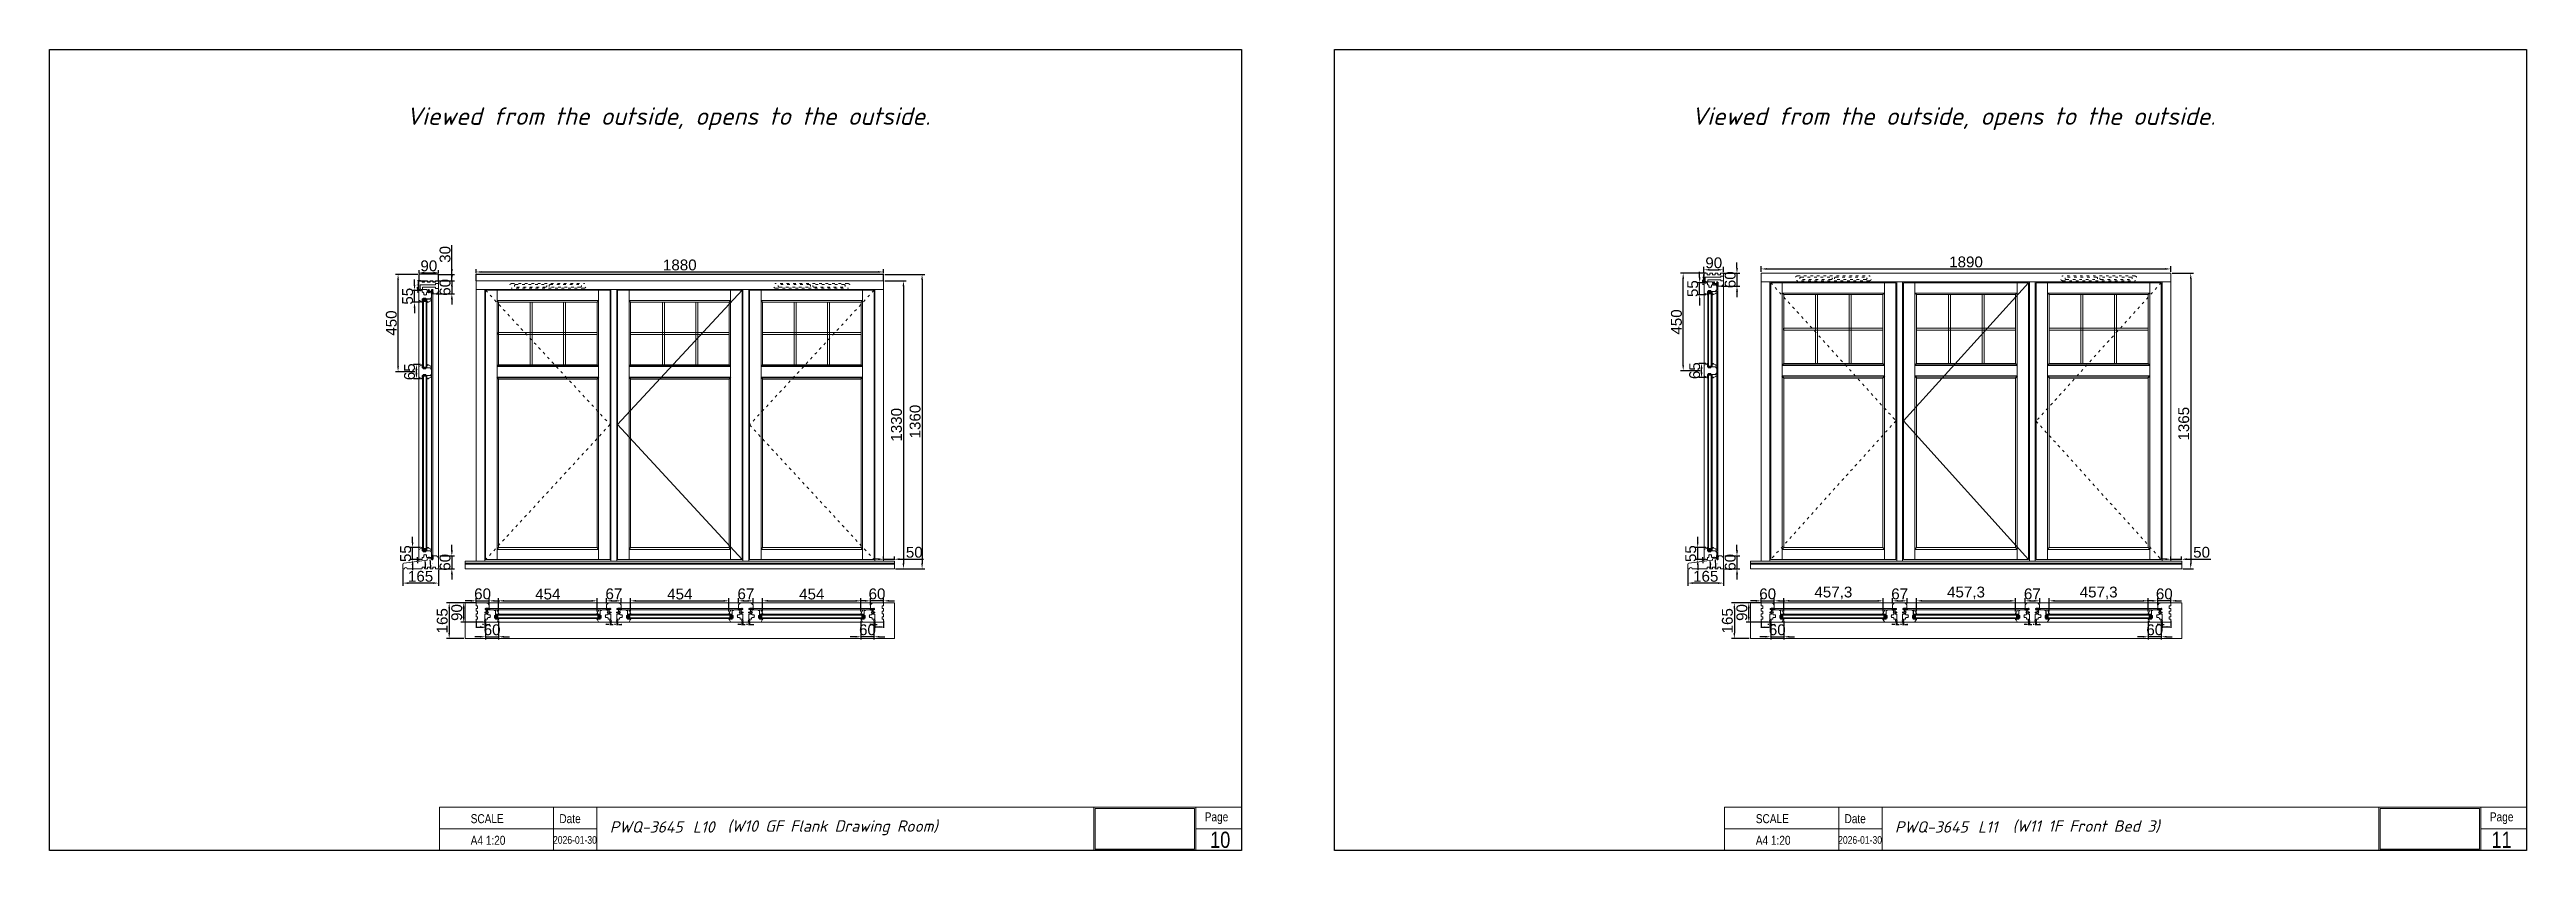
# Model space of a CAD drawing. Header units: millimetres. Extents: x 0 to 182016, y 11 to 3710.
# Drawn here: x 54560 to 65989, y 11 to 3710 of the extents above; entities that cross this region are included whole.
import ezdxf

# ---------------------------------------------------------------- set-up
doc = ezdxf.new("R2010")
doc.units = ezdxf.units.MM
doc.linetypes.add('ACAD_ISO03W100', pattern=[30, 12, -18])
for name, color, linetype, lineweight in [('Matmenys', 10, 'Continuous', 20), ('OTHER', 251, 'Continuous', 13), ('Stakta', 7, 'Continuous', 25), ('Testinės profilio linijos', 7, 'Continuous', 5)]:
    doc.layers.add(name, color=color, linetype=linetype, lineweight=lineweight)
doc.layers.add('Stiklo paketas', color=7, linetype='Continuous')
doc.styles.add('ROMANS', font='stylu.ttf', dxfattribs={"oblique": 15})
doc.styles.get("Standard").update_dxf_attribs({"font": 'arial.ttf'})
doc.linetypes.add('TRACKS', pattern='A,3.81,[130,ltypeshp.shx,S=6.35,R=0,X=0,Y=0],3.81', length=7.62)
doc.dimstyles.new('2', dxfattribs={"dimscale": 2, "dimtxt": 2.5, "dimasz": 2.5, "dimexe": 1.25, "dimexo": 0.625, "dimtad": 1, "dimtxsty": 'Standard', "dimcen": 2.5, "dimadec": 0, "dimazin": 0, "dimtfac": 1, "dimtmove": 0, "dimatfit": 3, "dimfxl": 1, "dimarcsym": 0})
doc.dimstyles.new('Padidinti matmenys', dxfattribs={"dimscale": 10, "dimtxt": 5, "dimasz": 2.5, "dimexe": 1.25, "dimexo": 0.625, "dimtad": 1, "dimdec": 1, "dimtxsty": 'Standard', "dimcen": 2.5, "dimadec": 0, "dimazin": 0, "dimtfac": 1, "dimtdec": 1, "dimtmove": 0, "dimatfit": 3, "dimfxl": 1, "dimarcsym": 0})
picture_1 = doc.add_image_def('image1.jpeg', size_in_pixel=(1233, 506))

msp = doc.modelspace()

# ---------------------------------------------------------------- texts
at = {"lineweight": 0, "width": 0.8}
for s, p in [('SCALE', (56503.0085574, 137.2134153)), ('Date', (56912.3999344, 137.2134153)), ('Page', (59890.3152643, 145.6096254)), ('SCALE', (62432.9887473, 137.2134153)), ('Date', (62842.3801244, 137.2134153)), ('Page', (65820.2954542, 145.6096254)), ('A4 1:20', (56503.0085574, 37.2009752)), ('A4 1:20', (62432.9887473, 37.2009752))]:
    msp.add_text(s, height=41.62239482, dxfattribs=at).set_placement(p)
at = {"color": 1, "lineweight": 0, "width": 0.8}
for s, p in [('10', (59914.9857671, 22.9923243)), ('11', (65827.9231734, 22.9923243))]:
    msp.add_text(s, height=74.92031068, dxfattribs=at).set_placement(p)
at = {"lineweight": 0, "char_height": 80.838163663, "attachment_point": 1, "style": 'ROMANS'}
for insert in [(56206.0104773, 3443.1762634), (62135.9906673, 3443.1762634)]:
    msp.add_mtext('{\\fISOCPEUR|b0|i0|c186|p34;Viewed from the outside, opens to the outside.}', dxfattribs=dict(at, insert=insert))
at = {"color": 0, "lineweight": 0, "char_height": 52.538446824, "attachment_point": 1, "style": 'ROMANS'}
for s, insert, width in [('{\\fISOCPEUR|b0|i0|c186|p34;\\C256;L10 }', (57528.0645308, 145.8257351), 130.666239348), ('{\\fISOCPEUR|b0|i0|c186|p34;\\C256;(W10 GF Flank Drawing Room) }', (57687.7363301, 150.0321815), 1707.405476263), ('{\\fISOCPEUR|b0|i0|c186|p34;\\C256;L11 }', (63458.0447208, 145.8257351), 130.666239348), ('{\\fISOCPEUR|b0|i0|c186|p34;\\C256;(W11 1F Front Bed 3) }', (63617.71652, 150.0321815), 1707.405476263)]:
    msp.add_mtext(s, dxfattribs=dict(at, insert=insert, width=width))

# ---------------------------------------------------------------- blocks, each defined once
blk = doc.blocks.new('Užsakymo nr')
at = {"color": 0, "lineweight": 0, "insert": (5199, 20218), "char_height": 52.54, "width": 1187.41, "attachment_point": 1, "style": 'ROMANS'}
blk.add_mtext('{\\fISOCPEUR|b0|i0|c0|p34;\\C256;PWQ-3645}', dxfattribs=at)
blk = doc.blocks.new('Date')
at = {"lineweight": 0, "width": 0.8}
blk.add_text('2026-01-30', height=35.4, dxfattribs=at).set_placement((4937, 20114))
blk = doc.blocks.new('*D1194')
at = {"layer": 'Defpoints', "color": 0, "transparency": 16777216}
for p in [(56528, 1073), (56568, 1068), (56568, 1042)]:
    blk.add_point(p, dxfattribs=at)
at = {"layer": 'Matmenys', "color": 0, "lineweight": -2, "transparency": 16777216}
for p, q in [((56528, 1072), (56528, 1040)), ((56533, 1042), (56563, 1042)), ((56568, 1067), (56568, 1040))]:
    blk.add_line(p, q, dxfattribs=at)
at = {"layer": 'Matmenys', "color": 0, "transparency": 16777216}
for points in [[(56533, 1043), (56533, 1041), (56528, 1042)], [(56563, 1043), (56563, 1041), (56568, 1042)]]:
    blk.add_solid(points, dxfattribs=at)
at = {"layer": 'Matmenys', "color": 0, "lineweight": 5, "transparency": 16777216, "insert": (56548, 1046), "char_height": 5, "attachment_point": 5}
blk.add_mtext('40', dxfattribs=at)
blk = doc.blocks.new('*D1195')
at = {"color": 0, "lineweight": -2, "transparency": 16777216}
for p, q in [((56503, 1164), (56478, 1164)), ((56528, 1153), (56528, 1177)), ((56528, 1164), (56588, 1164)), ((56588, 1144), (56588, 1177)), ((56613, 1164), (56638, 1164))]:
    blk.add_line(p, q, dxfattribs=at)
at = {"color": 0, "transparency": 16777216}
for points in [[(56503, 1168), (56503, 1160), (56528, 1164)], [(56613, 1168), (56613, 1160), (56588, 1164)]]:
    blk.add_solid(points, dxfattribs=at)
at = {"layer": 'Defpoints', "color": 0, "transparency": 16777216}
for p in [(56528, 1146), (56588, 1164), (56588, 1138)]:
    blk.add_point(p, dxfattribs=at)
at = {"color": 0, "lineweight": 5, "transparency": 16777216, "insert": (56558, 1196), "char_height": 50, "attachment_point": 5}
blk.add_mtext('60', dxfattribs=at)
blk = doc.blocks.new('*D1196')
at = {"color": 0, "lineweight": -2, "transparency": 16777216}
for p, q in [((56572, 1062), (56572, 986)), ((56632, 1072), (56632, 986)), ((56547, 998), (56522, 998)), ((56572, 998), (56632, 998)), ((56657, 998), (56682, 998))]:
    blk.add_line(p, q, dxfattribs=at)
at = {"color": 0, "transparency": 16777216}
for points in [[(56547, 1002), (56547, 994), (56572, 998)], [(56657, 1002), (56657, 994), (56632, 998)]]:
    blk.add_solid(points, dxfattribs=at)
at = {"layer": 'Defpoints', "color": 0, "transparency": 16777216}
for p in [(56572, 1068), (56632, 1078), (56632, 998)]:
    blk.add_point(p, dxfattribs=at)
at = {"color": 0, "lineweight": 5, "transparency": 16777216, "insert": (56602, 1030), "char_height": 50, "attachment_point": 5}
blk.add_mtext('60', dxfattribs=at)
blk = doc.blocks.new('*D1197')
at = {"color": 0, "lineweight": -2, "transparency": 16777216}
for p, q in [((56525, 1155), (56458, 1155)), ((56561, 1065), (56458, 1065)), ((56471, 1090), (56471, 1130))]:
    blk.add_line(p, q, dxfattribs=at)
at = {"color": 0, "transparency": 16777216}
for points in [[(56466, 1130), (56475, 1130), (56471, 1155)], [(56466, 1090), (56475, 1090), (56471, 1065)]]:
    blk.add_solid(points, dxfattribs=at)
at = {"layer": 'Defpoints', "color": 0, "transparency": 16777216}
for p in [(56471, 1155), (56531, 1155), (56567, 1065)]:
    blk.add_point(p, dxfattribs=at)
at = {"color": 0, "lineweight": 5, "transparency": 16777216, "insert": (56439, 1110), "char_height": 50, "attachment_point": 5, "rotation": 90}
blk.add_mtext('90', dxfattribs=at)
blk = doc.blocks.new('*D1198')
at = {"layer": 'Defpoints', "color": 0, "transparency": 16777216}
for p in [(56568, 1068), (56572, 1068), (56572, 1054)]:
    blk.add_point(p, dxfattribs=at)
at = {"layer": 'Matmenys', "color": 0, "lineweight": -2, "transparency": 16777216}
for p, q in [((56563, 1054), (56558, 1054)), ((56568, 1067), (56568, 1052)), ((56568, 1054), (56572, 1054)), ((56572, 1067), (56572, 1052)), ((56577, 1054), (56592, 1054))]:
    blk.add_line(p, q, dxfattribs=at)
at = {"layer": 'Matmenys', "color": 0, "transparency": 16777216}
for points in [[(56563, 1055), (56563, 1054), (56568, 1054)], [(56577, 1055), (56577, 1054), (56572, 1054)]]:
    blk.add_solid(points, dxfattribs=at)
at = {"layer": 'Matmenys', "color": 0, "lineweight": 5, "transparency": 16777216, "insert": (56589, 1058), "char_height": 5, "attachment_point": 5}
blk.add_mtext('4', dxfattribs=at)
blk = doc.blocks.new('*D1199')
at = {"color": 0, "lineweight": -2, "transparency": 16777216}
for p, q in [((56528, 2678), (56528, 2696)), ((56553, 2683), (58383, 2683)), ((58408, 2678), (58408, 2696))]:
    blk.add_line(p, q, dxfattribs=at)
at = {"color": 0, "transparency": 16777216}
for points in [[(56553, 2687), (56553, 2679), (56528, 2683)], [(58383, 2687), (58383, 2679), (58408, 2683)]]:
    blk.add_solid(points, dxfattribs=at)
at = {"layer": 'Defpoints', "color": 0, "transparency": 16777216}
for p in [(56528, 2672), (58408, 2683), (58408, 2672)]:
    blk.add_point(p, dxfattribs=at)
at = {"color": 0, "lineweight": 5, "transparency": 16777216, "insert": (57468, 2715), "char_height": 50, "attachment_point": 5}
blk.add_mtext('1880', dxfattribs=at)
blk = doc.blocks.new('*D1942')
at = {"color": 0, "lineweight": -2, "transparency": 16777216}
for p, q in [((56472, 1155), (56391, 1155)), ((56404, 1130), (56404, 1015)), ((56472, 990), (56391, 990))]:
    blk.add_line(p, q, dxfattribs=at)
at = {"color": 0, "transparency": 16777216}
for points in [[(56400, 1130), (56408, 1130), (56404, 1155)], [(56400, 1015), (56408, 1015), (56404, 990)]]:
    blk.add_solid(points, dxfattribs=at)
at = {"layer": 'Defpoints', "color": 0, "transparency": 16777216}
for p in [(56478, 1155), (56404, 990), (56478, 990)]:
    blk.add_point(p, dxfattribs=at)
at = {"color": 0, "lineweight": 5, "transparency": 16777216, "insert": (56372, 1072), "char_height": 50, "attachment_point": 5, "rotation": 90}
blk.add_mtext('165', dxfattribs=at)
blk = doc.blocks.new('*D1200')
at = {"layer": 'Defpoints', "color": 0, "transparency": 16777216}
for p in [(57177, 1068), (57177, 1054), (57181, 1068)]:
    blk.add_point(p, dxfattribs=at)
at = {"layer": 'Matmenys', "color": 0, "lineweight": -2, "transparency": 16777216}
for p, q in [((57172, 1054), (57167, 1054)), ((57177, 1067), (57177, 1052)), ((57177, 1054), (57181, 1054)), ((57181, 1067), (57181, 1052)), ((57186, 1054), (57201, 1054))]:
    blk.add_line(p, q, dxfattribs=at)
at = {"layer": 'Matmenys', "color": 0, "transparency": 16777216}
for points in [[(57172, 1055), (57172, 1054), (57177, 1054)], [(57186, 1055), (57186, 1054), (57181, 1054)]]:
    blk.add_solid(points, dxfattribs=at)
at = {"layer": 'Matmenys', "color": 0, "transparency": 16777216, "insert": (57198, 1058), "char_height": 5, "attachment_point": 5}
blk.add_mtext('4', dxfattribs=at)
blk = doc.blocks.new('*D1201')
at = {"layer": 'Defpoints', "color": 0, "transparency": 16777216}
for p in [(57146, 1068), (57150, 1068), (57150, 1054)]:
    blk.add_point(p, dxfattribs=at)
at = {"layer": 'Matmenys', "color": 0, "lineweight": -2, "transparency": 16777216}
for p, q in [((57141, 1054), (57127, 1054)), ((57146, 1067), (57146, 1052)), ((57150, 1054), (57146, 1054)), ((57150, 1067), (57150, 1052)), ((57155, 1054), (57160, 1054))]:
    blk.add_line(p, q, dxfattribs=at)
at = {"layer": 'Matmenys', "color": 0, "transparency": 16777216}
for points in [[(57141, 1055), (57141, 1054), (57146, 1054)], [(57155, 1055), (57155, 1054), (57150, 1054)]]:
    blk.add_solid(points, dxfattribs=at)
at = {"layer": 'Matmenys', "color": 0, "transparency": 16777216, "insert": (57130, 1058), "char_height": 5, "attachment_point": 5}
blk.add_mtext('4', dxfattribs=at)
blk = doc.blocks.new('*D1182')
at = {"layer": 'Defpoints', "color": 0, "transparency": 16777216}
for p in [(56273, 2642), (56261, 2602), (56268, 2602)]:
    blk.add_point(p, dxfattribs=at)
at = {"layer": 'Matmenys', "color": 0, "lineweight": -2, "transparency": 16777216}
for p, q in [((56272, 2642), (56258, 2642)), ((56261, 2637), (56261, 2607)), ((56266, 2602), (56258, 2602))]:
    blk.add_line(p, q, dxfattribs=at)
at = {"layer": 'Matmenys', "color": 0, "transparency": 16777216}
for points in [[(56260, 2637), (56261, 2637), (56261, 2642)], [(56260, 2607), (56261, 2607), (56261, 2602)]]:
    blk.add_solid(points, dxfattribs=at)
at = {"layer": 'Matmenys', "color": 0, "lineweight": 5, "transparency": 16777216, "insert": (56257, 2622), "char_height": 5, "attachment_point": 5, "rotation": 90}
blk.add_mtext('40', dxfattribs=at)
blk = doc.blocks.new('*D1183')
at = {"color": 0, "lineweight": -2, "transparency": 16777216}
for p, q in [((56352, 2642), (56429, 2642)), ((56416, 2667), (56416, 2692)), ((56416, 2642), (56416, 2582)), ((56344, 2582), (56429, 2582)), ((56416, 2557), (56416, 2532))]:
    blk.add_line(p, q, dxfattribs=at)
at = {"color": 0, "transparency": 16777216}
for points in [[(56412, 2667), (56421, 2667), (56416, 2642)], [(56412, 2557), (56421, 2557), (56416, 2582)]]:
    blk.add_solid(points, dxfattribs=at)
at = {"layer": 'Defpoints', "color": 0, "transparency": 16777216}
for p in [(56346, 2642), (56338, 2582), (56416, 2582)]:
    blk.add_point(p, dxfattribs=at)
at = {"color": 0, "lineweight": 5, "transparency": 16777216, "insert": (56385, 2612), "char_height": 50, "attachment_point": 5, "rotation": 90}
blk.add_mtext('60', dxfattribs=at)
blk = doc.blocks.new('*D1184')
at = {"color": 0, "lineweight": -2, "transparency": 16777216}
for p, q in [((56244, 2623), (56244, 2648)), ((56270, 2598), (56231, 2598)), ((56272, 2543), (56231, 2543)), ((56244, 2543), (56244, 2598)), ((56244, 2518), (56244, 2493))]:
    blk.add_line(p, q, dxfattribs=at)
at = {"color": 0, "transparency": 16777216}
for points in [[(56240, 2623), (56248, 2623), (56244, 2598)], [(56240, 2518), (56248, 2518), (56244, 2543)]]:
    blk.add_solid(points, dxfattribs=at)
at = {"layer": 'Defpoints', "color": 0, "transparency": 16777216}
for p in [(56244, 2598), (56276, 2598), (56278, 2543)]:
    blk.add_point(p, dxfattribs=at)
at = {"color": 0, "lineweight": 5, "transparency": 16777216, "insert": (56212, 2571), "char_height": 50, "attachment_point": 5, "rotation": 90}
blk.add_mtext('55', dxfattribs=at)
blk = doc.blocks.new('*D1185')
at = {"color": 0, "lineweight": -2, "transparency": 16777216}
for p, q in [((56265, 2676), (56265, 2692)), ((56290, 2679), (56330, 2679)), ((56355, 2678), (56355, 2692))]:
    blk.add_line(p, q, dxfattribs=at)
at = {"color": 0, "transparency": 16777216}
for points in [[(56290, 2684), (56290, 2675), (56265, 2679)], [(56330, 2684), (56330, 2675), (56355, 2679)]]:
    blk.add_solid(points, dxfattribs=at)
at = {"layer": 'Defpoints', "color": 0, "transparency": 16777216}
for p in [(56265, 2670), (56355, 2679), (56355, 2671)]:
    blk.add_point(p, dxfattribs=at)
at = {"color": 0, "lineweight": 5, "transparency": 16777216, "insert": (56310, 2711), "char_height": 50, "attachment_point": 5}
blk.add_mtext('90', dxfattribs=at)
blk = doc.blocks.new('*D1186')
at = {"layer": 'Defpoints', "color": 0, "transparency": 16777216}
for p in [(56258, 2598), (56268, 2602), (56268, 2598)]:
    blk.add_point(p, dxfattribs=at)
at = {"layer": 'Matmenys', "color": 0, "lineweight": -2, "transparency": 16777216}
for p, q in [((56266, 2602), (56256, 2602)), ((56267, 2598), (56256, 2598)), ((56258, 2607), (56258, 2612)), ((56258, 2602), (56258, 2598)), ((56258, 2593), (56258, 2588))]:
    blk.add_line(p, q, dxfattribs=at)
at = {"layer": 'Matmenys', "color": 0, "transparency": 16777216}
for points in [[(56257, 2607), (56259, 2607), (56258, 2602)], [(56257, 2593), (56259, 2593), (56258, 2598)]]:
    blk.add_solid(points, dxfattribs=at)
at = {"layer": 'Matmenys', "color": 0, "lineweight": 5, "transparency": 16777216, "insert": (56255, 2600), "char_height": 5, "attachment_point": 5, "rotation": 90}
blk.add_mtext('4', dxfattribs=at)
blk = doc.blocks.new('*D1187')
at = {"color": 0, "lineweight": -2, "transparency": 16777216}
for p, q in [((56360, 1372), (56429, 1372)), ((56416, 1397), (56416, 1422)), ((56416, 1372), (56416, 1312)), ((56358, 1312), (56429, 1312)), ((56416, 1287), (56416, 1262))]:
    blk.add_line(p, q, dxfattribs=at)
at = {"color": 0, "transparency": 16777216}
for points in [[(56412, 1397), (56421, 1397), (56416, 1372)], [(56412, 1287), (56421, 1287), (56416, 1312)]]:
    blk.add_solid(points, dxfattribs=at)
at = {"layer": 'Defpoints', "color": 0, "transparency": 16777216}
for p in [(56354, 1372), (56352, 1312), (56416, 1312)]:
    blk.add_point(p, dxfattribs=at)
at = {"color": 0, "lineweight": 5, "transparency": 16777216, "insert": (56385, 1342), "char_height": 50, "attachment_point": 5, "rotation": 90}
blk.add_mtext('60', dxfattribs=at)
blk = doc.blocks.new('*D1188')
at = {"color": 0, "lineweight": -2, "transparency": 16777216}
for p, q in [((56190, 1309), (56190, 1233)), ((56355, 1309), (56355, 1233)), ((56330, 1246), (56215, 1246))]:
    blk.add_line(p, q, dxfattribs=at)
at = {"color": 0, "transparency": 16777216}
for points in [[(56215, 1250), (56215, 1242), (56190, 1246)], [(56330, 1250), (56330, 1242), (56355, 1246)]]:
    blk.add_solid(points, dxfattribs=at)
at = {"layer": 'Defpoints', "color": 0, "transparency": 16777216}
for p in [(56190, 1315), (56355, 1315), (56190, 1246)]:
    blk.add_point(p, dxfattribs=at)
at = {"color": 0, "lineweight": 5, "transparency": 16777216, "insert": (56272, 1277), "char_height": 50, "attachment_point": 5}
blk.add_mtext('165', dxfattribs=at)
blk = doc.blocks.new('*D1189')
at = {"layer": 'Defpoints', "color": 0, "transparency": 16777216}
for p in [(56258, 1348), (56266, 1348), (56268, 1355)]:
    blk.add_point(p, dxfattribs=at)
at = {"layer": 'Matmenys', "color": 0, "lineweight": -2, "transparency": 16777216}
for p, q in [((56267, 1355), (56256, 1355)), ((56265, 1348), (56256, 1348)), ((56258, 1360), (56258, 1365)), ((56258, 1355), (56258, 1348)), ((56258, 1343), (56258, 1338))]:
    blk.add_line(p, q, dxfattribs=at)
at = {"layer": 'Matmenys', "color": 0, "transparency": 16777216}
for points in [[(56257, 1360), (56259, 1360), (56258, 1355)], [(56257, 1343), (56259, 1343), (56258, 1348)]]:
    blk.add_solid(points, dxfattribs=at)
at = {"layer": 'Matmenys', "color": 0, "lineweight": 5, "transparency": 16777216, "insert": (56254, 1351), "char_height": 5, "attachment_point": 5, "rotation": 90}
blk.add_mtext('7,45', dxfattribs=at)
blk = doc.blocks.new('*D1190')
at = {"layer": 'Defpoints', "color": 0, "transparency": 16777216}
for p in [(56266, 1348), (56292, 1312), (56295, 1325), (56302, 1352), (56303, 1312)]:
    blk.add_point(p, dxfattribs=at)
at = {"layer": 'Matmenys', "color": 0, "lineweight": -2, "transparency": 16777216}
blk.add_arc((55980, 1312), 315, 0.9094, 6.0906, dxfattribs=at)
at = {"layer": 'Matmenys', "color": 0, "transparency": 16777216}
for points in [[(56292, 1346), (56294, 1346), (56293, 1351)], [(56296, 1317), (56294, 1317), (56295, 1312)]]:
    blk.add_solid(points, dxfattribs=at)
at = {"layer": 'Matmenys', "color": 0, "lineweight": 5, "transparency": 16777216, "insert": (56298, 1332), "char_height": 5, "attachment_point": 5, "rotation": 273.5}
blk.add_mtext('7°', dxfattribs=at)
blk = doc.blocks.new('*D1191')
at = {"layer": 'Defpoints', "color": 0, "transparency": 16777216}
for p in [(56303, 1357), (56317, 1312), (56319, 1344), (56324, 1360), (56328, 1312)]:
    blk.add_point(p, dxfattribs=at)
at = {"layer": 'Matmenys', "color": 0, "lineweight": -2, "transparency": 16777216}
blk.add_arc((55936, 1312), 383, 0.7471, 6.2529, dxfattribs=at)
at = {"layer": 'Matmenys', "color": 0, "transparency": 16777216}
for points in [[(56317, 1354), (56318, 1354), (56317, 1359)], [(56321, 1317), (56319, 1317), (56320, 1312)]]:
    blk.add_solid(points, dxfattribs=at)
at = {"layer": 'Matmenys', "color": 0, "lineweight": 5, "transparency": 16777216, "insert": (56323, 1336), "char_height": 5, "attachment_point": 5, "rotation": 273.4921}
blk.add_mtext('7°', dxfattribs=at)
blk = doc.blocks.new('*D1937')
at = {"color": 0, "lineweight": -2, "transparency": 16777216}
for p, q in [((56272, 1410), (56223, 1410)), ((56235, 1435), (56235, 1460)), ((56235, 1355), (56235, 1410)), ((56259, 1355), (56223, 1355)), ((56235, 1330), (56235, 1305))]:
    blk.add_line(p, q, dxfattribs=at)
at = {"color": 0, "transparency": 16777216}
for points in [[(56231, 1435), (56239, 1435), (56235, 1410)], [(56231, 1330), (56239, 1330), (56235, 1355)]]:
    blk.add_solid(points, dxfattribs=at)
at = {"layer": 'Defpoints', "color": 0, "transparency": 16777216}
for p in [(56235, 1410), (56278, 1410), (56266, 1355)]:
    blk.add_point(p, dxfattribs=at)
at = {"color": 0, "lineweight": 5, "transparency": 16777216, "insert": (56203, 1382), "char_height": 50, "attachment_point": 5, "rotation": 90}
blk.add_mtext('55', dxfattribs=at)
blk = doc.blocks.new('*D1192')
at = {"color": 0, "lineweight": -2, "transparency": 16777216}
for p, q in [((56632, 1115), (56632, 1176)), ((56657, 1164), (57061, 1164)), ((57086, 1115), (57086, 1176))]:
    blk.add_line(p, q, dxfattribs=at)
at = {"color": 0, "transparency": 16777216}
for points in [[(56657, 1168), (56657, 1160), (56632, 1164)], [(57061, 1168), (57061, 1160), (57086, 1164)]]:
    blk.add_solid(points, dxfattribs=at)
at = {"layer": 'Defpoints', "color": 0, "transparency": 16777216}
for p in [(57086, 1164), (56632, 1108), (57086, 1108)]:
    blk.add_point(p, dxfattribs=at)
at = {"color": 0, "lineweight": 5, "transparency": 16777216, "insert": (56859, 1195), "char_height": 50, "attachment_point": 5}
blk.add_mtext('454', dxfattribs=at)
blk = doc.blocks.new('*D1193')
at = {"color": 0, "lineweight": -2, "transparency": 16777216}
for p, q in [((57241, 1115), (57241, 1176)), ((57266, 1164), (57670, 1164)), ((57695, 1115), (57695, 1176))]:
    blk.add_line(p, q, dxfattribs=at)
at = {"color": 0, "transparency": 16777216}
for points in [[(57266, 1168), (57266, 1160), (57241, 1164)], [(57670, 1168), (57670, 1160), (57695, 1164)]]:
    blk.add_solid(points, dxfattribs=at)
at = {"layer": 'Defpoints', "color": 0, "transparency": 16777216}
for p in [(57695, 1164), (57241, 1108), (57695, 1108)]:
    blk.add_point(p, dxfattribs=at)
at = {"color": 0, "lineweight": 5, "transparency": 16777216, "insert": (57468, 1195), "char_height": 50, "attachment_point": 5}
blk.add_mtext('454', dxfattribs=at)
blk = doc.blocks.new('*D1938')
at = {"color": 0, "lineweight": -2, "transparency": 16777216}
for p, q in [((57130, 1152), (57130, 1176)), ((57155, 1164), (57172, 1164)), ((57197, 1152), (57197, 1176))]:
    blk.add_line(p, q, dxfattribs=at)
at = {"color": 0, "transparency": 16777216}
for points in [[(57155, 1168), (57155, 1160), (57130, 1164)], [(57172, 1168), (57172, 1160), (57197, 1164)]]:
    blk.add_solid(points, dxfattribs=at)
at = {"layer": 'Defpoints', "color": 0, "transparency": 16777216}
for p in [(57130, 1146), (57197, 1164), (57197, 1146)]:
    blk.add_point(p, dxfattribs=at)
at = {"color": 0, "lineweight": 5, "transparency": 16777216, "insert": (57164, 1196), "char_height": 50, "attachment_point": 5}
blk.add_mtext('67', dxfattribs=at)
blk = doc.blocks.new('*D1939')
at = {"color": 0, "lineweight": -2, "ltscale": 0.1, "transparency": 16777216}
for p, q in [((56416, 2697), (56416, 2806)), ((56356, 2672), (56429, 2672)), ((56356, 2642), (56429, 2642)), ((56416, 2642), (56416, 2672)), ((56416, 2617), (56416, 2592))]:
    blk.add_line(p, q, dxfattribs=at)
at = {"color": 0, "ltscale": 0.1, "transparency": 16777216}
for points in [[(56412, 2697), (56421, 2697), (56416, 2672)], [(56412, 2617), (56421, 2617), (56416, 2642)]]:
    blk.add_solid(points, dxfattribs=at)
at = {"layer": 'Defpoints', "color": 0, "ltscale": 0.1, "transparency": 16777216}
for p in [(56350, 2672), (56350, 2642), (56416, 2672)]:
    blk.add_point(p, dxfattribs=at)
at = {"color": 0, "ltscale": 0.1, "transparency": 16777216, "insert": (56385, 2764), "char_height": 50, "attachment_point": 5, "rotation": 90}
blk.add_mtext('30', dxfattribs=at)
blk = doc.blocks.new('tv')
at = {"linetype": 'ACAD_ISO03W100', "lineweight": 5}
for p, q in [((29400, 41534), (29731, 41534)), ((29731, 41512), (29400, 41512))]:
    blk.add_line(p, q, dxfattribs=at)
for points in [[(29417, 41529), (29555, 41529, -1), (29555, 41517), (29417, 41517, -1)], [(29577, 41517, -1), (29577, 41529), (29715, 41529, -1), (29715, 41517)]]:
    blk.add_lwpolyline(points, format="xyb", close=True, dxfattribs=at)
for centre, start, end in [((29400, 41523), 90, 270), ((29731, 41523), 270, 90)]:
    blk.add_arc(centre, 11, start, end, dxfattribs=at)
blk = doc.blocks.new('*D1940')
at = {"color": 0, "lineweight": -2, "ltscale": 0.1, "transparency": 16777216}
for p, q in [((56272, 2255), (56240, 2255)), ((56272, 2190), (56240, 2190)), ((56253, 2215), (56253, 2230))]:
    blk.add_line(p, q, dxfattribs=at)
at = {"color": 0, "ltscale": 0.1, "transparency": 16777216}
for points in [[(56248, 2230), (56257, 2230), (56253, 2255)], [(56248, 2215), (56257, 2215), (56253, 2190)]]:
    blk.add_solid(points, dxfattribs=at)
at = {"layer": 'Defpoints', "color": 0, "ltscale": 0.1, "transparency": 16777216}
for p in [(56253, 2255), (56278, 2255), (56278, 2190)]:
    blk.add_point(p, dxfattribs=at)
at = {"color": 0, "ltscale": 0.1, "transparency": 16777216, "insert": (56221, 2222), "char_height": 50, "attachment_point": 5, "rotation": 90}
blk.add_mtext('65', dxfattribs=at)
blk = doc.blocks.new('*D1941')
at = {"color": 0, "lineweight": -2, "ltscale": 0.1, "transparency": 16777216}
for p, q in [((56260, 2672), (56156, 2672)), ((56168, 2247), (56168, 2647)), ((56246, 2222), (56156, 2222))]:
    blk.add_line(p, q, dxfattribs=at)
at = {"color": 0, "ltscale": 0.1, "transparency": 16777216}
for points in [[(56164, 2647), (56172, 2647), (56168, 2672)], [(56164, 2247), (56172, 2247), (56168, 2222)]]:
    blk.add_solid(points, dxfattribs=at)
at = {"layer": 'Defpoints', "color": 0, "ltscale": 0.1, "transparency": 16777216}
for p in [(56168, 2672), (56267, 2672), (56253, 2222)]:
    blk.add_point(p, dxfattribs=at)
at = {"color": 0, "ltscale": 0.1, "transparency": 16777216, "insert": (56137, 2447), "char_height": 50, "attachment_point": 5, "rotation": 90}
blk.add_mtext('450', dxfattribs=at)
blk = doc.blocks.new('*D1202')
at = {"layer": 'Defpoints', "color": 0, "transparency": 16777216}
for p in [(58368, 1068), (58368, 1042), (58408, 1073)]:
    blk.add_point(p, dxfattribs=at)
at = {"layer": 'Matmenys', "color": 0, "lineweight": -2, "transparency": 16777216}
for p, q in [((58368, 1067), (58368, 1040)), ((58403, 1042), (58373, 1042)), ((58408, 1072), (58408, 1040))]:
    blk.add_line(p, q, dxfattribs=at)
at = {"layer": 'Matmenys', "color": 0, "transparency": 16777216}
for points in [[(58373, 1043), (58373, 1041), (58368, 1042)], [(58403, 1043), (58403, 1041), (58408, 1042)]]:
    blk.add_solid(points, dxfattribs=at)
at = {"layer": 'Matmenys', "color": 0, "lineweight": 5, "transparency": 16777216, "insert": (58388, 1046), "char_height": 5, "attachment_point": 5}
blk.add_mtext('40', dxfattribs=at)
blk = doc.blocks.new('*D1203')
at = {"color": 0, "lineweight": -2, "transparency": 16777216}
for p, q in [((58323, 1164), (58298, 1164)), ((58348, 1144), (58348, 1176)), ((58408, 1164), (58348, 1164)), ((58408, 1153), (58408, 1176)), ((58433, 1164), (58458, 1164))]:
    blk.add_line(p, q, dxfattribs=at)
at = {"color": 0, "transparency": 16777216}
for points in [[(58323, 1168), (58323, 1160), (58348, 1164)], [(58433, 1168), (58433, 1160), (58408, 1164)]]:
    blk.add_solid(points, dxfattribs=at)
at = {"layer": 'Defpoints', "color": 0, "transparency": 16777216}
for p in [(58348, 1164), (58408, 1146), (58348, 1138)]:
    blk.add_point(p, dxfattribs=at)
at = {"color": 0, "lineweight": 5, "transparency": 16777216, "insert": (58378, 1196), "char_height": 50, "attachment_point": 5}
blk.add_mtext('60', dxfattribs=at)
blk = doc.blocks.new('*D1204')
at = {"color": 0, "lineweight": -2, "transparency": 16777216}
for p, q in [((58304, 1072), (58304, 986)), ((58364, 1062), (58364, 986)), ((58279, 998), (58254, 998)), ((58364, 998), (58304, 998)), ((58389, 998), (58414, 998))]:
    blk.add_line(p, q, dxfattribs=at)
at = {"color": 0, "transparency": 16777216}
for points in [[(58279, 1002), (58279, 994), (58304, 998)], [(58389, 1002), (58389, 994), (58364, 998)]]:
    blk.add_solid(points, dxfattribs=at)
at = {"layer": 'Defpoints', "color": 0, "transparency": 16777216}
for p in [(58304, 1078), (58364, 1068), (58304, 998)]:
    blk.add_point(p, dxfattribs=at)
at = {"color": 0, "lineweight": 5, "transparency": 16777216, "insert": (58334, 1030), "char_height": 50, "attachment_point": 5}
blk.add_mtext('60', dxfattribs=at)
blk = doc.blocks.new('*D1205')
at = {"layer": 'Defpoints', "color": 0, "transparency": 16777216}
for p in [(58364, 1068), (58364, 1054), (58368, 1068)]:
    blk.add_point(p, dxfattribs=at)
at = {"layer": 'Matmenys', "color": 0, "lineweight": -2, "transparency": 16777216}
for p, q in [((58359, 1054), (58345, 1054)), ((58364, 1067), (58364, 1052)), ((58368, 1054), (58364, 1054)), ((58368, 1067), (58368, 1052)), ((58373, 1054), (58378, 1054))]:
    blk.add_line(p, q, dxfattribs=at)
at = {"layer": 'Matmenys', "color": 0, "transparency": 16777216}
for points in [[(58359, 1055), (58359, 1054), (58364, 1054)], [(58373, 1055), (58373, 1054), (58368, 1054)]]:
    blk.add_solid(points, dxfattribs=at)
at = {"layer": 'Matmenys', "color": 0, "lineweight": 5, "transparency": 16777216, "insert": (58348, 1058), "char_height": 5, "attachment_point": 5}
blk.add_mtext('4', dxfattribs=at)
blk = doc.blocks.new('*D1206')
at = {"color": 0, "lineweight": -2, "transparency": 16777216}
for p, q in [((58414, 2642), (58512, 2642)), ((58500, 2617), (58500, 1337)), ((58464, 1312), (58512, 1312))]:
    blk.add_line(p, q, dxfattribs=at)
at = {"color": 0, "transparency": 16777216}
for points in [[(58496, 2617), (58504, 2617), (58500, 2642)], [(58496, 1337), (58504, 1337), (58500, 1312)]]:
    blk.add_solid(points, dxfattribs=at)
at = {"layer": 'Defpoints', "color": 0, "transparency": 16777216}
for p in [(58408, 2642), (58458, 1312), (58500, 1312)]:
    blk.add_point(p, dxfattribs=at)
at = {"color": 0, "lineweight": 5, "transparency": 16777216, "insert": (58468, 1977), "char_height": 50, "attachment_point": 5, "rotation": 90}
blk.add_mtext('1330', dxfattribs=at)
blk = doc.blocks.new('*D1207')
at = {"layer": 'Defpoints', "color": 0, "transparency": 16777216}
for p in [(57786, 1068), (57786, 1054), (57790, 1068)]:
    blk.add_point(p, dxfattribs=at)
at = {"layer": 'Matmenys', "color": 0, "lineweight": -2, "transparency": 16777216}
for p, q in [((57781, 1054), (57776, 1054)), ((57786, 1067), (57786, 1052)), ((57786, 1054), (57790, 1054)), ((57790, 1067), (57790, 1052)), ((57795, 1054), (57810, 1054))]:
    blk.add_line(p, q, dxfattribs=at)
at = {"layer": 'Matmenys', "color": 0, "transparency": 16777216}
for points in [[(57781, 1055), (57781, 1054), (57786, 1054)], [(57795, 1055), (57795, 1054), (57790, 1054)]]:
    blk.add_solid(points, dxfattribs=at)
at = {"layer": 'Matmenys', "color": 0, "transparency": 16777216, "insert": (57807, 1058), "char_height": 5, "attachment_point": 5}
blk.add_mtext('4', dxfattribs=at)
blk = doc.blocks.new('*D1208')
at = {"layer": 'Defpoints', "color": 0, "transparency": 16777216}
for p in [(57755, 1068), (57759, 1068), (57759, 1054)]:
    blk.add_point(p, dxfattribs=at)
at = {"layer": 'Matmenys', "color": 0, "lineweight": -2, "transparency": 16777216}
for p, q in [((57750, 1054), (57736, 1054)), ((57755, 1067), (57755, 1052)), ((57759, 1054), (57755, 1054)), ((57759, 1067), (57759, 1052)), ((57764, 1054), (57769, 1054))]:
    blk.add_line(p, q, dxfattribs=at)
at = {"layer": 'Matmenys', "color": 0, "transparency": 16777216}
for points in [[(57750, 1055), (57750, 1054), (57755, 1054)], [(57764, 1055), (57764, 1054), (57759, 1054)]]:
    blk.add_solid(points, dxfattribs=at)
at = {"layer": 'Matmenys', "color": 0, "transparency": 16777216, "insert": (57739, 1058), "char_height": 5, "attachment_point": 5}
blk.add_mtext('4', dxfattribs=at)
blk = doc.blocks.new('*D1209')
at = {"color": 0, "lineweight": -2, "transparency": 16777216}
for p, q in [((57850, 1115), (57850, 1176)), ((57875, 1164), (58279, 1164)), ((58304, 1115), (58304, 1176))]:
    blk.add_line(p, q, dxfattribs=at)
at = {"color": 0, "transparency": 16777216}
for points in [[(57875, 1168), (57875, 1160), (57850, 1164)], [(58279, 1168), (58279, 1160), (58304, 1164)]]:
    blk.add_solid(points, dxfattribs=at)
at = {"layer": 'Defpoints', "color": 0, "transparency": 16777216}
for p in [(58304, 1164), (57850, 1108), (58304, 1108)]:
    blk.add_point(p, dxfattribs=at)
at = {"color": 0, "lineweight": 5, "transparency": 16777216, "insert": (58077, 1195), "char_height": 50, "attachment_point": 5}
blk.add_mtext('454', dxfattribs=at)
blk = doc.blocks.new('*D1943')
at = {"color": 0, "lineweight": -2, "transparency": 16777216}
for p, q in [((57739, 1152), (57739, 1176)), ((57764, 1164), (57781, 1164)), ((57806, 1152), (57806, 1176))]:
    blk.add_line(p, q, dxfattribs=at)
at = {"color": 0, "transparency": 16777216}
for points in [[(57764, 1168), (57764, 1160), (57739, 1164)], [(57781, 1168), (57781, 1160), (57806, 1164)]]:
    blk.add_solid(points, dxfattribs=at)
at = {"layer": 'Defpoints', "color": 0, "transparency": 16777216}
for p in [(57739, 1146), (57806, 1164), (57806, 1146)]:
    blk.add_point(p, dxfattribs=at)
at = {"color": 0, "lineweight": 5, "transparency": 16777216, "insert": (57773, 1196), "char_height": 50, "attachment_point": 5}
blk.add_mtext('67', dxfattribs=at)
blk = doc.blocks.new('*D1944')
at = {"color": 0, "lineweight": -2, "ltscale": 0.1, "transparency": 16777216}
for p, q in [((58383, 1356), (58358, 1356)), ((58408, 1354), (58408, 1369)), ((58408, 1356), (58458, 1356)), ((58458, 1354), (58458, 1369)), ((58483, 1356), (58592, 1356))]:
    blk.add_line(p, q, dxfattribs=at)
at = {"color": 0, "ltscale": 0.1, "transparency": 16777216}
for points in [[(58383, 1361), (58383, 1352), (58408, 1356)], [(58483, 1361), (58483, 1352), (58458, 1356)]]:
    blk.add_solid(points, dxfattribs=at)
at = {"layer": 'Defpoints', "color": 0, "ltscale": 0.1, "transparency": 16777216}
for p in [(58408, 1348), (58458, 1356), (58458, 1348)]:
    blk.add_point(p, dxfattribs=at)
at = {"color": 0, "ltscale": 0.1, "transparency": 16777216, "insert": (58550, 1388), "char_height": 50, "attachment_point": 5}
blk.add_mtext('50', dxfattribs=at)
blk = doc.blocks.new('*D1945')
at = {"color": 0, "lineweight": -2, "ltscale": 0.1, "transparency": 16777216}
for p, q in [((58414, 2672), (58598, 2672)), ((58586, 2647), (58586, 1337)), ((58464, 1312), (58598, 1312))]:
    blk.add_line(p, q, dxfattribs=at)
at = {"color": 0, "ltscale": 0.1, "transparency": 16777216}
for points in [[(58582, 2647), (58590, 2647), (58586, 2672)], [(58582, 1337), (58590, 1337), (58586, 1312)]]:
    blk.add_solid(points, dxfattribs=at)
at = {"layer": 'Defpoints', "color": 0, "ltscale": 0.1, "transparency": 16777216}
for p in [(58408, 2672), (58458, 1312), (58586, 1312)]:
    blk.add_point(p, dxfattribs=at)
at = {"color": 0, "ltscale": 0.1, "transparency": 16777216, "insert": (58554, 1992), "char_height": 50, "attachment_point": 5, "rotation": 90}
blk.add_mtext('1360', dxfattribs=at)
blk = doc.blocks.new('*D1210')
at = {"layer": 'Defpoints', "color": 0, "transparency": 16777216}
for p in [(62458, 1073), (62498, 1068), (62498, 1042)]:
    blk.add_point(p, dxfattribs=at)
at = {"layer": 'Matmenys', "color": 0, "lineweight": -2, "transparency": 16777216}
for p, q in [((62458, 1072), (62458, 1040)), ((62463, 1042), (62493, 1042)), ((62498, 1067), (62498, 1040))]:
    blk.add_line(p, q, dxfattribs=at)
at = {"layer": 'Matmenys', "color": 0, "transparency": 16777216}
for points in [[(62463, 1043), (62463, 1041), (62458, 1042)], [(62493, 1043), (62493, 1041), (62498, 1042)]]:
    blk.add_solid(points, dxfattribs=at)
at = {"layer": 'Matmenys', "color": 0, "lineweight": 5, "transparency": 16777216, "insert": (62478, 1046), "char_height": 5, "attachment_point": 5}
blk.add_mtext('40', dxfattribs=at)
blk = doc.blocks.new('*D1211')
at = {"color": 0, "lineweight": -2, "transparency": 16777216}
for p, q in [((62433, 1164), (62408, 1164)), ((62458, 1153), (62458, 1177)), ((62458, 1164), (62518, 1164)), ((62518, 1144), (62518, 1177)), ((62543, 1164), (62568, 1164))]:
    blk.add_line(p, q, dxfattribs=at)
at = {"color": 0, "transparency": 16777216}
for points in [[(62433, 1168), (62433, 1160), (62458, 1164)], [(62543, 1168), (62543, 1160), (62518, 1164)]]:
    blk.add_solid(points, dxfattribs=at)
at = {"layer": 'Defpoints', "color": 0, "transparency": 16777216}
for p in [(62458, 1146), (62518, 1164), (62518, 1138)]:
    blk.add_point(p, dxfattribs=at)
at = {"color": 0, "lineweight": 5, "transparency": 16777216, "insert": (62488, 1196), "char_height": 50, "attachment_point": 5}
blk.add_mtext('60', dxfattribs=at)
blk = doc.blocks.new('*D1212')
at = {"color": 0, "lineweight": -2, "transparency": 16777216}
for p, q in [((62502, 1062), (62502, 986)), ((62562, 1072), (62562, 986)), ((62477, 998), (62452, 998)), ((62502, 998), (62562, 998)), ((62587, 998), (62612, 998))]:
    blk.add_line(p, q, dxfattribs=at)
at = {"color": 0, "transparency": 16777216}
for points in [[(62477, 1002), (62477, 994), (62502, 998)], [(62587, 1002), (62587, 994), (62562, 998)]]:
    blk.add_solid(points, dxfattribs=at)
at = {"layer": 'Defpoints', "color": 0, "transparency": 16777216}
for p in [(62502, 1068), (62562, 1078), (62562, 998)]:
    blk.add_point(p, dxfattribs=at)
at = {"color": 0, "lineweight": 5, "transparency": 16777216, "insert": (62532, 1030), "char_height": 50, "attachment_point": 5}
blk.add_mtext('60', dxfattribs=at)
blk = doc.blocks.new('*D1213')
at = {"color": 0, "lineweight": -2, "transparency": 16777216}
for p, q in [((62455, 1155), (62388, 1155)), ((62491, 1065), (62388, 1065)), ((62401, 1090), (62401, 1130))]:
    blk.add_line(p, q, dxfattribs=at)
at = {"color": 0, "transparency": 16777216}
for points in [[(62396, 1130), (62405, 1130), (62401, 1155)], [(62396, 1090), (62405, 1090), (62401, 1065)]]:
    blk.add_solid(points, dxfattribs=at)
at = {"layer": 'Defpoints', "color": 0, "transparency": 16777216}
for p in [(62401, 1155), (62461, 1155), (62497, 1065)]:
    blk.add_point(p, dxfattribs=at)
at = {"color": 0, "lineweight": 5, "transparency": 16777216, "insert": (62369, 1110), "char_height": 50, "attachment_point": 5, "rotation": 90}
blk.add_mtext('90', dxfattribs=at)
blk = doc.blocks.new('*D1214')
at = {"layer": 'Defpoints', "color": 0, "transparency": 16777216}
for p in [(62498, 1068), (62502, 1068), (62502, 1054)]:
    blk.add_point(p, dxfattribs=at)
at = {"layer": 'Matmenys', "color": 0, "lineweight": -2, "transparency": 16777216}
for p, q in [((62493, 1054), (62488, 1054)), ((62498, 1067), (62498, 1052)), ((62498, 1054), (62502, 1054)), ((62502, 1067), (62502, 1052)), ((62507, 1054), (62522, 1054))]:
    blk.add_line(p, q, dxfattribs=at)
at = {"layer": 'Matmenys', "color": 0, "transparency": 16777216}
for points in [[(62493, 1055), (62493, 1054), (62498, 1054)], [(62507, 1055), (62507, 1054), (62502, 1054)]]:
    blk.add_solid(points, dxfattribs=at)
at = {"layer": 'Matmenys', "color": 0, "lineweight": 5, "transparency": 16777216, "insert": (62519, 1058), "char_height": 5, "attachment_point": 5}
blk.add_mtext('4', dxfattribs=at)
blk = doc.blocks.new('*D1077')
at = {"color": 0, "lineweight": -2, "transparency": 16777216}
for p, q in [((62458, 2683), (62458, 2710)), ((62483, 2697), (64323, 2697)), ((64348, 2683), (64348, 2710))]:
    blk.add_line(p, q, dxfattribs=at)
at = {"color": 0, "transparency": 16777216}
for points in [[(62483, 2701), (62483, 2693), (62458, 2697)], [(64323, 2701), (64323, 2693), (64348, 2697)]]:
    blk.add_solid(points, dxfattribs=at)
at = {"layer": 'Defpoints', "color": 0, "transparency": 16777216}
for p in [(62458, 2677), (64348, 2697), (64348, 2677)]:
    blk.add_point(p, dxfattribs=at)
at = {"color": 0, "lineweight": 5, "transparency": 16777216, "insert": (63403, 2729), "char_height": 50, "attachment_point": 5}
blk.add_mtext('1890', dxfattribs=at)
blk = doc.blocks.new('*D1910')
at = {"color": 0, "lineweight": -2, "transparency": 16777216}
for p, q in [((62402, 1155), (62321, 1155)), ((62334, 1130), (62334, 1015)), ((62402, 990), (62321, 990))]:
    blk.add_line(p, q, dxfattribs=at)
at = {"color": 0, "transparency": 16777216}
for points in [[(62330, 1130), (62338, 1130), (62334, 1155)], [(62330, 1015), (62338, 1015), (62334, 990)]]:
    blk.add_solid(points, dxfattribs=at)
at = {"layer": 'Defpoints', "color": 0, "transparency": 16777216}
for p in [(62408, 1155), (62334, 990), (62408, 990)]:
    blk.add_point(p, dxfattribs=at)
at = {"color": 0, "lineweight": 5, "transparency": 16777216, "insert": (62302, 1072), "char_height": 50, "attachment_point": 5, "rotation": 90}
blk.add_mtext('165', dxfattribs=at)
blk = doc.blocks.new('*D1078')
at = {"layer": 'Defpoints', "color": 0, "transparency": 16777216}
for p in [(63111, 1068), (63111, 1054), (63115, 1068)]:
    blk.add_point(p, dxfattribs=at)
at = {"layer": 'Matmenys', "color": 0, "lineweight": -2, "transparency": 16777216}
for p, q in [((63106, 1054), (63101, 1054)), ((63111, 1067), (63111, 1052)), ((63111, 1054), (63115, 1054)), ((63115, 1067), (63115, 1052)), ((63120, 1054), (63134, 1054))]:
    blk.add_line(p, q, dxfattribs=at)
at = {"layer": 'Matmenys', "color": 0, "transparency": 16777216}
for points in [[(63106, 1055), (63106, 1054), (63111, 1054)], [(63120, 1055), (63120, 1054), (63115, 1054)]]:
    blk.add_solid(points, dxfattribs=at)
at = {"layer": 'Matmenys', "color": 0, "transparency": 16777216, "insert": (63131, 1058), "char_height": 5, "attachment_point": 5}
blk.add_mtext('4', dxfattribs=at)
blk = doc.blocks.new('*D1079')
at = {"layer": 'Defpoints', "color": 0, "transparency": 16777216}
for p in [(63080, 1068), (63084, 1068), (63084, 1054)]:
    blk.add_point(p, dxfattribs=at)
at = {"layer": 'Matmenys', "color": 0, "lineweight": -2, "transparency": 16777216}
for p, q in [((63075, 1054), (63060, 1054)), ((63080, 1067), (63080, 1052)), ((63084, 1054), (63080, 1054)), ((63084, 1067), (63084, 1052)), ((63089, 1054), (63094, 1054))]:
    blk.add_line(p, q, dxfattribs=at)
at = {"layer": 'Matmenys', "color": 0, "transparency": 16777216}
for points in [[(63075, 1055), (63075, 1054), (63080, 1054)], [(63089, 1055), (63089, 1054), (63084, 1054)]]:
    blk.add_solid(points, dxfattribs=at)
at = {"layer": 'Matmenys', "color": 0, "transparency": 16777216, "insert": (63063, 1058), "char_height": 5, "attachment_point": 5}
blk.add_mtext('4', dxfattribs=at)
blk = doc.blocks.new('*D1080')
at = {"layer": 'Defpoints', "color": 0, "transparency": 16777216}
for p in [(62191, 2637), (62197, 2637), (62203, 2677)]:
    blk.add_point(p, dxfattribs=at)
at = {"layer": 'Matmenys', "color": 0, "lineweight": -2, "transparency": 16777216}
for p, q in [((62202, 2677), (62188, 2677)), ((62196, 2637), (62188, 2637)), ((62191, 2672), (62191, 2642))]:
    blk.add_line(p, q, dxfattribs=at)
at = {"layer": 'Matmenys', "color": 0, "transparency": 16777216}
for points in [[(62190, 2672), (62191, 2672), (62191, 2677)], [(62190, 2642), (62191, 2642), (62191, 2637)]]:
    blk.add_solid(points, dxfattribs=at)
at = {"layer": 'Matmenys', "color": 0, "lineweight": 5, "transparency": 16777216, "insert": (62187, 2657), "char_height": 5, "attachment_point": 5, "rotation": 90}
blk.add_mtext('40', dxfattribs=at)
blk = doc.blocks.new('*D1081')
at = {"color": 0, "lineweight": -2, "transparency": 16777216}
for p, q in [((62282, 2677), (62359, 2677)), ((62346, 2702), (62346, 2727)), ((62346, 2677), (62346, 2617)), ((62274, 2617), (62359, 2617)), ((62346, 2592), (62346, 2567))]:
    blk.add_line(p, q, dxfattribs=at)
at = {"color": 0, "transparency": 16777216}
for points in [[(62342, 2702), (62351, 2702), (62346, 2677)], [(62342, 2592), (62351, 2592), (62346, 2617)]]:
    blk.add_solid(points, dxfattribs=at)
at = {"layer": 'Defpoints', "color": 0, "transparency": 16777216}
for p in [(62276, 2677), (62267, 2617), (62346, 2617)]:
    blk.add_point(p, dxfattribs=at)
at = {"color": 0, "lineweight": 5, "transparency": 16777216, "insert": (62315, 2647), "char_height": 50, "attachment_point": 5, "rotation": 90}
blk.add_mtext('60', dxfattribs=at)
blk = doc.blocks.new('*D1082')
at = {"color": 0, "lineweight": -2, "transparency": 16777216}
for p, q in [((62200, 2633), (62161, 2633)), ((62174, 2658), (62174, 2683)), ((62174, 2578), (62174, 2633)), ((62202, 2578), (62161, 2578)), ((62174, 2553), (62174, 2528))]:
    blk.add_line(p, q, dxfattribs=at)
at = {"color": 0, "transparency": 16777216}
for points in [[(62170, 2658), (62178, 2658), (62174, 2633)], [(62170, 2553), (62178, 2553), (62174, 2578)]]:
    blk.add_solid(points, dxfattribs=at)
at = {"layer": 'Defpoints', "color": 0, "transparency": 16777216}
for p in [(62174, 2633), (62206, 2633), (62208, 2578)]:
    blk.add_point(p, dxfattribs=at)
at = {"color": 0, "lineweight": 5, "transparency": 16777216, "insert": (62142, 2606), "char_height": 50, "attachment_point": 5, "rotation": 90}
blk.add_mtext('55', dxfattribs=at)
blk = doc.blocks.new('*D1083')
at = {"color": 0, "lineweight": -2, "transparency": 16777216}
for p, q in [((62194, 2680), (62194, 2706)), ((62219, 2693), (62259, 2693)), ((62284, 2682), (62284, 2706))]:
    blk.add_line(p, q, dxfattribs=at)
at = {"color": 0, "transparency": 16777216}
for points in [[(62219, 2697), (62219, 2689), (62194, 2693)], [(62259, 2697), (62259, 2689), (62284, 2693)]]:
    blk.add_solid(points, dxfattribs=at)
at = {"layer": 'Defpoints', "color": 0, "transparency": 16777216}
for p in [(62194, 2674), (62284, 2693), (62284, 2675)]:
    blk.add_point(p, dxfattribs=at)
at = {"color": 0, "lineweight": 5, "transparency": 16777216, "insert": (62239, 2725), "char_height": 50, "attachment_point": 5}
blk.add_mtext('90', dxfattribs=at)
blk = doc.blocks.new('*D1084')
at = {"layer": 'Defpoints', "color": 0, "transparency": 16777216}
for p in [(62188, 2633), (62197, 2637), (62198, 2633)]:
    blk.add_point(p, dxfattribs=at)
at = {"layer": 'Matmenys', "color": 0, "lineweight": -2, "transparency": 16777216}
for p, q in [((62196, 2637), (62186, 2637)), ((62196, 2633), (62186, 2633)), ((62188, 2642), (62188, 2647)), ((62188, 2637), (62188, 2633)), ((62188, 2628), (62188, 2623))]:
    blk.add_line(p, q, dxfattribs=at)
at = {"layer": 'Matmenys', "color": 0, "transparency": 16777216}
for points in [[(62187, 2642), (62189, 2642), (62188, 2637)], [(62187, 2628), (62189, 2628), (62188, 2633)]]:
    blk.add_solid(points, dxfattribs=at)
at = {"layer": 'Matmenys', "color": 0, "lineweight": 5, "transparency": 16777216, "insert": (62185, 2635), "char_height": 5, "attachment_point": 5, "rotation": 90}
blk.add_mtext('4', dxfattribs=at)
blk = doc.blocks.new('*D1085')
at = {"color": 0, "lineweight": -2, "transparency": 16777216}
for p, q in [((62290, 1372), (62359, 1372)), ((62346, 1397), (62346, 1422)), ((62346, 1372), (62346, 1312)), ((62288, 1312), (62359, 1312)), ((62346, 1287), (62346, 1262))]:
    blk.add_line(p, q, dxfattribs=at)
at = {"color": 0, "transparency": 16777216}
for points in [[(62342, 1397), (62351, 1397), (62346, 1372)], [(62342, 1287), (62351, 1287), (62346, 1312)]]:
    blk.add_solid(points, dxfattribs=at)
at = {"layer": 'Defpoints', "color": 0, "transparency": 16777216}
for p in [(62283, 1372), (62281, 1312), (62346, 1312)]:
    blk.add_point(p, dxfattribs=at)
at = {"color": 0, "lineweight": 5, "transparency": 16777216, "insert": (62315, 1342), "char_height": 50, "attachment_point": 5, "rotation": 90}
blk.add_mtext('60', dxfattribs=at)
blk = doc.blocks.new('*D1086')
at = {"color": 0, "lineweight": -2, "transparency": 16777216}
for p, q in [((62119, 1309), (62119, 1233)), ((62284, 1309), (62284, 1233)), ((62259, 1246), (62144, 1246))]:
    blk.add_line(p, q, dxfattribs=at)
at = {"color": 0, "transparency": 16777216}
for points in [[(62144, 1250), (62144, 1242), (62119, 1246)], [(62259, 1250), (62259, 1242), (62284, 1246)]]:
    blk.add_solid(points, dxfattribs=at)
at = {"layer": 'Defpoints', "color": 0, "transparency": 16777216}
for p in [(62119, 1315), (62284, 1315), (62119, 1246)]:
    blk.add_point(p, dxfattribs=at)
at = {"color": 0, "lineweight": 5, "transparency": 16777216, "insert": (62202, 1277), "char_height": 50, "attachment_point": 5}
blk.add_mtext('165', dxfattribs=at)
blk = doc.blocks.new('*D1087')
at = {"layer": 'Defpoints', "color": 0, "transparency": 16777216}
for p in [(62188, 1348), (62196, 1348), (62198, 1355)]:
    blk.add_point(p, dxfattribs=at)
at = {"layer": 'Matmenys', "color": 0, "lineweight": -2, "transparency": 16777216}
for p, q in [((62197, 1355), (62186, 1355)), ((62195, 1348), (62186, 1348)), ((62188, 1360), (62188, 1365)), ((62188, 1355), (62188, 1348)), ((62188, 1343), (62188, 1338))]:
    blk.add_line(p, q, dxfattribs=at)
at = {"layer": 'Matmenys', "color": 0, "transparency": 16777216}
for points in [[(62187, 1360), (62189, 1360), (62188, 1355)], [(62187, 1343), (62189, 1343), (62188, 1348)]]:
    blk.add_solid(points, dxfattribs=at)
at = {"layer": 'Matmenys', "color": 0, "lineweight": 5, "transparency": 16777216, "insert": (62184, 1351), "char_height": 5, "attachment_point": 5, "rotation": 90}
blk.add_mtext('7,45', dxfattribs=at)
blk = doc.blocks.new('*D1088')
at = {"layer": 'Defpoints', "color": 0, "transparency": 16777216}
for p in [(62196, 1348), (62221, 1312), (62225, 1325), (62232, 1352), (62232, 1312)]:
    blk.add_point(p, dxfattribs=at)
at = {"layer": 'Matmenys', "color": 0, "lineweight": -2, "transparency": 16777216}
blk.add_arc((61910, 1312), 315, 0.9094, 6.0906, dxfattribs=at)
at = {"layer": 'Matmenys', "color": 0, "transparency": 16777216}
for points in [[(62222, 1346), (62224, 1346), (62223, 1351)], [(62226, 1317), (62224, 1317), (62225, 1312)]]:
    blk.add_solid(points, dxfattribs=at)
at = {"layer": 'Matmenys', "color": 0, "lineweight": 5, "transparency": 16777216, "insert": (62228, 1332), "char_height": 5, "attachment_point": 5, "rotation": 273.5}
blk.add_mtext('7°', dxfattribs=at)
blk = doc.blocks.new('*D1089')
at = {"layer": 'Defpoints', "color": 0, "transparency": 16777216}
for p in [(62233, 1357), (62246, 1312), (62249, 1344), (62254, 1360), (62257, 1312)]:
    blk.add_point(p, dxfattribs=at)
at = {"layer": 'Matmenys', "color": 0, "lineweight": -2, "transparency": 16777216}
blk.add_arc((61866, 1312), 383, 0.7471, 6.2529, dxfattribs=at)
at = {"layer": 'Matmenys', "color": 0, "transparency": 16777216}
for points in [[(62247, 1354), (62248, 1354), (62247, 1359)], [(62251, 1317), (62249, 1317), (62250, 1312)]]:
    blk.add_solid(points, dxfattribs=at)
at = {"layer": 'Matmenys', "color": 0, "lineweight": 5, "transparency": 16777216, "insert": (62253, 1336), "char_height": 5, "attachment_point": 5, "rotation": 273.4921}
blk.add_mtext('7°', dxfattribs=at)
blk = doc.blocks.new('*D1911')
at = {"color": 0, "lineweight": -2, "transparency": 16777216}
for p, q in [((62202, 1410), (62153, 1410)), ((62165, 1435), (62165, 1460)), ((62165, 1355), (62165, 1410)), ((62189, 1355), (62153, 1355)), ((62165, 1330), (62165, 1305))]:
    blk.add_line(p, q, dxfattribs=at)
at = {"color": 0, "transparency": 16777216}
for points in [[(62161, 1435), (62169, 1435), (62165, 1410)], [(62161, 1330), (62169, 1330), (62165, 1355)]]:
    blk.add_solid(points, dxfattribs=at)
at = {"layer": 'Defpoints', "color": 0, "transparency": 16777216}
for p in [(62165, 1410), (62208, 1410), (62195, 1355)]:
    blk.add_point(p, dxfattribs=at)
at = {"color": 0, "lineweight": 5, "transparency": 16777216, "insert": (62133, 1382), "char_height": 50, "attachment_point": 5, "rotation": 90}
blk.add_mtext('55', dxfattribs=at)
blk = doc.blocks.new('*D1090')
at = {"color": 0, "lineweight": -2, "transparency": 16777216}
for p, q in [((62562, 1115), (62562, 1176)), ((62587, 1164), (62995, 1164)), ((63020, 1115), (63020, 1176))]:
    blk.add_line(p, q, dxfattribs=at)
at = {"color": 0, "transparency": 16777216}
for points in [[(62587, 1168), (62587, 1160), (62562, 1164)], [(62995, 1168), (62995, 1160), (63020, 1164)]]:
    blk.add_solid(points, dxfattribs=at)
at = {"layer": 'Defpoints', "color": 0, "transparency": 16777216}
for p in [(63020, 1164), (62562, 1108), (63020, 1108)]:
    blk.add_point(p, dxfattribs=at)
at = {"color": 0, "lineweight": 5, "transparency": 16777216, "insert": (62791, 1200), "char_height": 50, "attachment_point": 5}
blk.add_mtext('457,3', dxfattribs=at)
blk = doc.blocks.new('*D1091')
at = {"color": 0, "lineweight": -2, "transparency": 16777216}
for p, q in [((63175, 1115), (63175, 1176)), ((63200, 1164), (63607, 1164)), ((63632, 1115), (63632, 1176))]:
    blk.add_line(p, q, dxfattribs=at)
at = {"color": 0, "transparency": 16777216}
for points in [[(63200, 1168), (63200, 1160), (63175, 1164)], [(63607, 1168), (63607, 1160), (63632, 1164)]]:
    blk.add_solid(points, dxfattribs=at)
at = {"layer": 'Defpoints', "color": 0, "transparency": 16777216}
for p in [(63632, 1164), (63175, 1108), (63632, 1108)]:
    blk.add_point(p, dxfattribs=at)
at = {"color": 0, "lineweight": 5, "transparency": 16777216, "insert": (63403, 1200), "char_height": 50, "attachment_point": 5}
blk.add_mtext('457,3', dxfattribs=at)
blk = doc.blocks.new('*D1912')
at = {"color": 0, "lineweight": -2, "transparency": 16777216}
for p, q in [((63064, 1152), (63064, 1176)), ((63089, 1164), (63106, 1164)), ((63131, 1152), (63131, 1176))]:
    blk.add_line(p, q, dxfattribs=at)
at = {"color": 0, "transparency": 16777216}
for points in [[(63089, 1168), (63089, 1160), (63064, 1164)], [(63106, 1168), (63106, 1160), (63131, 1164)]]:
    blk.add_solid(points, dxfattribs=at)
at = {"layer": 'Defpoints', "color": 0, "transparency": 16777216}
for p in [(63064, 1146), (63131, 1164), (63131, 1146)]:
    blk.add_point(p, dxfattribs=at)
at = {"color": 0, "lineweight": 5, "transparency": 16777216, "insert": (63097, 1196), "char_height": 50, "attachment_point": 5}
blk.add_mtext('67', dxfattribs=at)
blk = doc.blocks.new('*D1913')
at = {"color": 0, "lineweight": -2, "ltscale": 0.1, "transparency": 16777216}
for p, q in [((62202, 2260), (62170, 2260)), ((62202, 2195), (62170, 2195)), ((62183, 2220), (62183, 2235))]:
    blk.add_line(p, q, dxfattribs=at)
at = {"color": 0, "ltscale": 0.1, "transparency": 16777216}
for points in [[(62178, 2235), (62187, 2235), (62183, 2260)], [(62178, 2220), (62187, 2220), (62183, 2195)]]:
    blk.add_solid(points, dxfattribs=at)
at = {"layer": 'Defpoints', "color": 0, "ltscale": 0.1, "transparency": 16777216}
for p in [(62183, 2260), (62208, 2260), (62208, 2195)]:
    blk.add_point(p, dxfattribs=at)
at = {"color": 0, "ltscale": 0.1, "transparency": 16777216, "insert": (62151, 2227), "char_height": 50, "attachment_point": 5, "rotation": 90}
blk.add_mtext('65', dxfattribs=at)
blk = doc.blocks.new('*D1092')
at = {"color": 0, "lineweight": -2, "ltscale": 0.1, "transparency": 16777216}
for p, q in [((62190, 2677), (62086, 2677)), ((62098, 2252), (62098, 2652)), ((62176, 2227), (62086, 2227))]:
    blk.add_line(p, q, dxfattribs=at)
at = {"color": 0, "ltscale": 0.1, "transparency": 16777216}
for points in [[(62094, 2652), (62102, 2652), (62098, 2677)], [(62094, 2252), (62102, 2252), (62098, 2227)]]:
    blk.add_solid(points, dxfattribs=at)
at = {"layer": 'Defpoints', "color": 0, "ltscale": 0.1, "transparency": 16777216}
for p in [(62098, 2677), (62196, 2677), (62183, 2227)]:
    blk.add_point(p, dxfattribs=at)
at = {"color": 0, "ltscale": 0.1, "transparency": 16777216, "insert": (62067, 2452), "char_height": 50, "attachment_point": 5, "rotation": 90}
blk.add_mtext('450', dxfattribs=at)
blk = doc.blocks.new('*D1093')
at = {"layer": 'Defpoints', "color": 0, "transparency": 16777216}
for p in [(64308, 1068), (64308, 1042), (64348, 1073)]:
    blk.add_point(p, dxfattribs=at)
at = {"layer": 'Matmenys', "color": 0, "lineweight": -2, "transparency": 16777216}
for p, q in [((64308, 1067), (64308, 1040)), ((64343, 1042), (64313, 1042)), ((64348, 1072), (64348, 1040))]:
    blk.add_line(p, q, dxfattribs=at)
at = {"layer": 'Matmenys', "color": 0, "transparency": 16777216}
for points in [[(64313, 1043), (64313, 1041), (64308, 1042)], [(64343, 1043), (64343, 1041), (64348, 1042)]]:
    blk.add_solid(points, dxfattribs=at)
at = {"layer": 'Matmenys', "color": 0, "lineweight": 5, "transparency": 16777216, "insert": (64328, 1046), "char_height": 5, "attachment_point": 5}
blk.add_mtext('40', dxfattribs=at)
blk = doc.blocks.new('*D1094')
at = {"color": 0, "lineweight": -2, "transparency": 16777216}
for p, q in [((64263, 1164), (64238, 1164)), ((64288, 1144), (64288, 1176)), ((64348, 1164), (64288, 1164)), ((64348, 1153), (64348, 1176)), ((64373, 1164), (64398, 1164))]:
    blk.add_line(p, q, dxfattribs=at)
at = {"color": 0, "transparency": 16777216}
for points in [[(64263, 1168), (64263, 1160), (64288, 1164)], [(64373, 1168), (64373, 1160), (64348, 1164)]]:
    blk.add_solid(points, dxfattribs=at)
at = {"layer": 'Defpoints', "color": 0, "transparency": 16777216}
for p in [(64288, 1164), (64348, 1146), (64288, 1138)]:
    blk.add_point(p, dxfattribs=at)
at = {"color": 0, "lineweight": 5, "transparency": 16777216, "insert": (64318, 1196), "char_height": 50, "attachment_point": 5}
blk.add_mtext('60', dxfattribs=at)
blk = doc.blocks.new('*D1095')
at = {"color": 0, "lineweight": -2, "transparency": 16777216}
for p, q in [((64244, 1072), (64244, 986)), ((64304, 1062), (64304, 986)), ((64219, 998), (64194, 998)), ((64304, 998), (64244, 998)), ((64329, 998), (64354, 998))]:
    blk.add_line(p, q, dxfattribs=at)
at = {"color": 0, "transparency": 16777216}
for points in [[(64219, 1002), (64219, 994), (64244, 998)], [(64329, 1002), (64329, 994), (64304, 998)]]:
    blk.add_solid(points, dxfattribs=at)
at = {"layer": 'Defpoints', "color": 0, "transparency": 16777216}
for p in [(64244, 1078), (64304, 1068), (64244, 998)]:
    blk.add_point(p, dxfattribs=at)
at = {"color": 0, "lineweight": 5, "transparency": 16777216, "insert": (64274, 1030), "char_height": 50, "attachment_point": 5}
blk.add_mtext('60', dxfattribs=at)
blk = doc.blocks.new('*D1096')
at = {"layer": 'Defpoints', "color": 0, "transparency": 16777216}
for p in [(64304, 1068), (64304, 1054), (64308, 1068)]:
    blk.add_point(p, dxfattribs=at)
at = {"layer": 'Matmenys', "color": 0, "lineweight": -2, "transparency": 16777216}
for p, q in [((64299, 1054), (64285, 1054)), ((64304, 1067), (64304, 1052)), ((64308, 1054), (64304, 1054)), ((64308, 1067), (64308, 1052)), ((64313, 1054), (64318, 1054))]:
    blk.add_line(p, q, dxfattribs=at)
at = {"layer": 'Matmenys', "color": 0, "transparency": 16777216}
for points in [[(64299, 1055), (64299, 1054), (64304, 1054)], [(64313, 1055), (64313, 1054), (64308, 1054)]]:
    blk.add_solid(points, dxfattribs=at)
at = {"layer": 'Matmenys', "color": 0, "lineweight": 5, "transparency": 16777216, "insert": (64288, 1058), "char_height": 5, "attachment_point": 5}
blk.add_mtext('4', dxfattribs=at)
blk = doc.blocks.new('*D1097')
at = {"color": 0, "lineweight": -2, "transparency": 16777216}
for p, q in [((64354, 2677), (64452, 2677)), ((64440, 2652), (64440, 1337)), ((64404, 1312), (64452, 1312))]:
    blk.add_line(p, q, dxfattribs=at)
at = {"color": 0, "transparency": 16777216}
for points in [[(64436, 2652), (64444, 2652), (64440, 2677)], [(64436, 1337), (64444, 1337), (64440, 1312)]]:
    blk.add_solid(points, dxfattribs=at)
at = {"layer": 'Defpoints', "color": 0, "transparency": 16777216}
for p in [(64348, 2677), (64398, 1312), (64440, 1312)]:
    blk.add_point(p, dxfattribs=at)
at = {"color": 0, "lineweight": 5, "transparency": 16777216, "insert": (64408, 1982), "char_height": 50, "attachment_point": 5, "rotation": 90}
blk.add_mtext('1365', dxfattribs=at)
blk = doc.blocks.new('*D1098')
at = {"layer": 'Defpoints', "color": 0, "transparency": 16777216}
for p in [(63723, 1068), (63723, 1054), (63727, 1068)]:
    blk.add_point(p, dxfattribs=at)
at = {"layer": 'Matmenys', "color": 0, "lineweight": -2, "transparency": 16777216}
for p, q in [((63718, 1054), (63713, 1054)), ((63723, 1067), (63723, 1052)), ((63723, 1054), (63727, 1054)), ((63727, 1067), (63727, 1052)), ((63732, 1054), (63746, 1054))]:
    blk.add_line(p, q, dxfattribs=at)
at = {"layer": 'Matmenys', "color": 0, "transparency": 16777216}
for points in [[(63718, 1055), (63718, 1054), (63723, 1054)], [(63732, 1055), (63732, 1054), (63727, 1054)]]:
    blk.add_solid(points, dxfattribs=at)
at = {"layer": 'Matmenys', "color": 0, "transparency": 16777216, "insert": (63743, 1058), "char_height": 5, "attachment_point": 5}
blk.add_mtext('4', dxfattribs=at)
blk = doc.blocks.new('*D1099')
at = {"layer": 'Defpoints', "color": 0, "transparency": 16777216}
for p in [(63692, 1068), (63696, 1068), (63696, 1054)]:
    blk.add_point(p, dxfattribs=at)
at = {"layer": 'Matmenys', "color": 0, "lineweight": -2, "transparency": 16777216}
for p, q in [((63687, 1054), (63672, 1054)), ((63692, 1067), (63692, 1052)), ((63696, 1054), (63692, 1054)), ((63696, 1067), (63696, 1052)), ((63701, 1054), (63706, 1054))]:
    blk.add_line(p, q, dxfattribs=at)
at = {"layer": 'Matmenys', "color": 0, "transparency": 16777216}
for points in [[(63687, 1055), (63687, 1054), (63692, 1054)], [(63701, 1055), (63701, 1054), (63696, 1054)]]:
    blk.add_solid(points, dxfattribs=at)
at = {"layer": 'Matmenys', "color": 0, "transparency": 16777216, "insert": (63675, 1058), "char_height": 5, "attachment_point": 5}
blk.add_mtext('4', dxfattribs=at)
blk = doc.blocks.new('*D1100')
at = {"color": 0, "lineweight": -2, "transparency": 16777216}
for p, q in [((63787, 1115), (63787, 1176)), ((63812, 1164), (64219, 1164)), ((64244, 1115), (64244, 1176))]:
    blk.add_line(p, q, dxfattribs=at)
at = {"color": 0, "transparency": 16777216}
for points in [[(63812, 1168), (63812, 1160), (63787, 1164)], [(64219, 1168), (64219, 1160), (64244, 1164)]]:
    blk.add_solid(points, dxfattribs=at)
at = {"layer": 'Defpoints', "color": 0, "transparency": 16777216}
for p in [(64244, 1164), (63787, 1108), (64244, 1108)]:
    blk.add_point(p, dxfattribs=at)
at = {"color": 0, "lineweight": 5, "transparency": 16777216, "insert": (64015, 1200), "char_height": 50, "attachment_point": 5}
blk.add_mtext('457,3', dxfattribs=at)
blk = doc.blocks.new('*D1914')
at = {"color": 0, "lineweight": -2, "transparency": 16777216}
for p, q in [((63676, 1152), (63676, 1176)), ((63701, 1164), (63718, 1164)), ((63743, 1152), (63743, 1176))]:
    blk.add_line(p, q, dxfattribs=at)
at = {"color": 0, "transparency": 16777216}
for points in [[(63701, 1168), (63701, 1160), (63676, 1164)], [(63718, 1168), (63718, 1160), (63743, 1164)]]:
    blk.add_solid(points, dxfattribs=at)
at = {"layer": 'Defpoints', "color": 0, "transparency": 16777216}
for p in [(63676, 1146), (63743, 1164), (63743, 1146)]:
    blk.add_point(p, dxfattribs=at)
at = {"color": 0, "lineweight": 5, "transparency": 16777216, "insert": (63709, 1196), "char_height": 50, "attachment_point": 5}
blk.add_mtext('67', dxfattribs=at)
blk = doc.blocks.new('*D1915')
at = {"color": 0, "lineweight": -2, "ltscale": 0.1, "transparency": 16777216}
for p, q in [((64323, 1356), (64298, 1356)), ((64348, 1354), (64348, 1369)), ((64348, 1356), (64398, 1356)), ((64398, 1354), (64398, 1369)), ((64423, 1356), (64532, 1356))]:
    blk.add_line(p, q, dxfattribs=at)
at = {"color": 0, "ltscale": 0.1, "transparency": 16777216}
for points in [[(64323, 1361), (64323, 1352), (64348, 1356)], [(64423, 1361), (64423, 1352), (64398, 1356)]]:
    blk.add_solid(points, dxfattribs=at)
at = {"layer": 'Defpoints', "color": 0, "ltscale": 0.1, "transparency": 16777216}
for p in [(64348, 1348), (64398, 1356), (64398, 1348)]:
    blk.add_point(p, dxfattribs=at)
at = {"color": 0, "ltscale": 0.1, "transparency": 16777216, "insert": (64490, 1388), "char_height": 50, "attachment_point": 5}
blk.add_mtext('50', dxfattribs=at)

# ---------------------------------------------------------------- dimensions: what is measured, and where the dimension line sits
at = {"color": 1, "lineweight": 5}
for base, p1, p2, picture, middle in [((56354.5132497, 2679.3631157), (56264.5132497, 2670.192222), (56354.5132497, 2671.3435327), '*D1185', (56309.5132497, 2679.3631157)), ((62284.4934396, 2693.0237416), (62194.4934396, 2674.192222), (62284.4934396, 2675.3435327), '*D1083', (62239.4934396, 2693.0237416)), ((57197.1870328, 1163.804424), (57130.1870328, 1145.8028819), (57197.1870328, 1145.8028819), '*D1938', (57163.6870328, 1163.804424)), ((57806.1759296, 1163.804424), (57739.1759296, 1145.8028819), (57806.1759296, 1145.8028819), '*D1943', (57772.6759296, 1163.804424)), ((58348.1648264, 1163.804424), (58408.1648264, 1146.3116468), (58348.1648264, 1137.8116468), '*D1203', (58378.1648264, 1163.804424)), ((63130.5005561, 1163.804424), (63063.5005561, 1145.8028819), (63130.5005561, 1145.8028819), '*D1912', (63097.0005561, 1163.804424)), ((63742.8227863, 1163.804424), (63675.8227863, 1145.8028819), (63742.8227863, 1145.8028819), '*D1914', (63709.3227863, 1163.804424)), ((64288.1450164, 1163.804424), (64348.1450164, 1146.3116468), (64288.1450164, 1137.8116468), '*D1094', (64318.1450164, 1163.804424)), ((58304.1648264, 998.201914), (58364.1648264, 1068.0616468), (58304.1648264, 1078.3116468), '*D1204', (58334.1648264, 998.201914)), ((64244.1450164, 998.201914), (64304.1450164, 1068.0616468), (64244.1450164, 1078.3116468), '*D1095', (64274.1450164, 998.201914))]:
    dim = msp.add_linear_dim(base=base, p1=p1, p2=p2, dimstyle='Padidinti matmenys', dxfattribs=at)
    dim.commit()
    dim.dimension.update_dxf_attribs({"geometry": picture, "text_midpoint": middle, "dimtype": 160})
at = {"color": 1, "ltscale": 0.1}
for base, p1, p2, picture, middle in [((56416.3724686, 2672.192222), (56350.1687614, 2642.192222), (56350.1687614, 2672.192222), '*D1939', (56384.576766, 2764.1516354)), ((56168.3098563, 2672.192222), (56252.6291229, 2222.1690019), (56266.5132497, 2672.192222), '*D1941', (56136.5312069, 2447.180612)), ((62098.2900462, 2677.1922216), (62182.6093128, 2227.1690019), (62196.4934396, 2677.1922216), '*D1092', (62066.5113968, 2452.1806118))]:
    dim = msp.add_linear_dim(base=base, p1=p1, p2=p2, angle=90, dimstyle='Padidinti matmenys', dxfattribs=at)
    dim.commit()
    dim.dimension.update_dxf_attribs({"geometry": picture, "text_midpoint": middle})
at = {"color": 1, "lineweight": 5}
for base, p1, p2, picture, middle in [((58408.1648264, 2683.3307221), (56528.1981357, 2672.192222), (58408.1648264, 2672.192222), '*D1199', (57468.1814811, 2715.1093715)), ((64348.1450164, 2697.0782114), (62458.1783256, 2677.192222), (64348.1450164, 2677.192222), '*D1077', (63403.161671, 2728.8568608)), ((56189.5044869, 1245.6961139), (56354.5044869, 1315.1617728), (56189.5044869, 1315.1617728), '*D1188', (56272.0044869, 1277.4747633)), ((62119.4846768, 1245.6961139), (62284.4846768, 1315.1617728), (62119.4846768, 1315.1617728), '*D1086', (62201.9846768, 1277.4747633)), ((57086.1870328, 1163.804424), (56632.1981361, 1108.3116468), (57086.1870328, 1108.3116468), '*D1192', (56859.1925844, 1195.4807542)), ((57695.1759296, 1163.804424), (57241.1870329, 1108.3116468), (57695.1759296, 1108.3116468), '*D1193', (57468.1814812, 1195.4807542)), ((58304.1648264, 1163.804424), (57850.1759297, 1108.3116468), (58304.1648264, 1108.3116468), '*D1209', (58077.1703781, 1195.4807542)), ((63019.5005561, 1163.804424), (62562.178326, 1108.3116468), (63019.5005561, 1108.3116468), '*D1090', (62790.839441, 1200.102173)), ((63631.8227862, 1163.804424), (63174.5005561, 1108.3116468), (63631.8227862, 1108.3116468), '*D1091', (63403.1616712, 1200.102173)), ((64244.1450164, 1163.804424), (63786.8227863, 1108.3116468), (64244.1450164, 1108.3116468), '*D1100', (64015.4839013, 1200.102173))]:
    dim = msp.add_linear_dim(base=base, p1=p1, p2=p2, dimstyle='Padidinti matmenys', dxfattribs=at)
    dim.commit()
    dim.dimension.update_dxf_attribs({"geometry": picture, "text_midpoint": middle})
for base, p1, p2, angle, picture, middle in [((56243.9329812, 2598.1922216), (56278.0044847, 2543.1922216), (56276.2544847, 2598.1922216), 90, '*D1184', (56243.9329812, 2570.6922216)), ((56416.3724686, 2582.1922216), (56346.0044847, 2642.1922216), (56337.5044847, 2582.1922216), 90, '*D1183', (56416.3724686, 2612.1922216)), ((58499.8684549, 1312.1617728), (58408.1648264, 2642.192222), (58458.1648264, 1312.1617728), 90, '*D1206', (58499.8684549, 1977.1769974)), ((62173.9131711, 2633.1922216), (62207.9846747, 2578.1922216), (62206.2346747, 2633.1922216), 90, '*D1082', (62173.9131711, 2605.6922216)), ((62346.3526586, 2617.1922216), (62275.9846747, 2677.1922216), (62267.4846747, 2617.1922216), 90, '*D1081', (62346.3526586, 2647.1922216)), ((64439.8486448, 1312.1617728), (64348.1450164, 2677.192222), (64398.1450164, 1312.1617728), 90, '*D1097', (64439.8486448, 1982.1769974)), ((56235.1635479, 1409.9617728), (56265.5044847, 1354.9617728), (56278.0088672, 1409.9617728), 90, '*D1937', (56235.1635479, 1382.4617728)), ((56416.3724686, 1312.1617728), (56353.5044847, 1372.1617728), (56351.5044869, 1312.1617728), 90, '*D1187', (56416.3724686, 1342.1617728)), ((62165.1437378, 1409.9617728), (62195.4846746, 1354.9617728), (62207.9890571, 1409.9617728), 90, '*D1911', (62165.1437378, 1382.4617728)), ((62346.3526586, 1312.1617728), (62283.4846746, 1372.1617728), (62281.4846768, 1312.1617728), 90, '*D1085', (62346.3526586, 1342.1617728)), ((56470.6006541, 1154.8116468), (56567.1981361, 1064.8116468), (56531.1981361, 1154.8116468), 90, '*D1197', (56470.6006541, 1109.8116468)), ((56588.1981361, 1164.178653), (56528.1981361, 1146.3116468), (56588.1981361, 1137.8116468), 180, '*D1195', (56558.1981361, 1164.178653)), ((62400.5808441, 1154.8116468), (62497.178326, 1064.8116468), (62461.178326, 1154.8116468), 90, '*D1213', (62400.5808441, 1109.8116468)), ((62518.178326, 1164.178653), (62458.178326, 1146.3116468), (62518.178326, 1137.8116468), 180, '*D1211', (62488.178326, 1164.178653)), ((56632.1981361, 998.201914), (56572.1981361, 1068.0616468), (56632.1981361, 1078.3116468), 180, '*D1196', (56602.1981361, 998.201914)), ((62562.178326, 998.201914), (62502.178326, 1068.0616468), (62562.178326, 1078.3116468), 180, '*D1212', (62532.178326, 998.201914))]:
    dim = msp.add_linear_dim(base=base, p1=p1, p2=p2, angle=angle, dimstyle='Padidinti matmenys', dxfattribs=at)
    dim.commit()
    dim.dimension.update_dxf_attribs({"geometry": picture, "text_midpoint": middle, "dimtype": 160})
at = {"color": 1, "ltscale": 0.1}
for base, p1, p2, picture, middle in [((58585.7396899, 1312.1617728), (58408.1648264, 2672.192222), (58458.1648264, 1312.1617728), '*D1945', (58585.7396899, 1992.1769974)), ((56252.6291229, 2254.6690019), (56278.0088676, 2189.6690019), (56278.0044851, 2254.6690019), '*D1940', (56252.6291229, 2222.1690019)), ((62182.6093128, 2259.6690019), (62207.9890575, 2194.6690019), (62207.984675, 2259.6690019), '*D1913', (62182.6093128, 2227.1690019))]:
    dim = msp.add_linear_dim(base=base, p1=p1, p2=p2, angle=90, dimstyle='Padidinti matmenys', dxfattribs=at)
    dim.commit()
    dim.dimension.update_dxf_attribs({"geometry": picture, "text_midpoint": middle, "dimtype": 160})
for base, p1, p2, picture, middle in [((58458.1648264, 1356.3493894), (58408.1648264, 1347.5116013), (58458.1648264, 1347.5116013), '*D1944', (58550.141293, 1388.1280388)), ((64398.1450164, 1356.3493894), (64348.1450164, 1347.5116013), (64398.1450164, 1347.5116013), '*D1915', (64490.1214829, 1388.1280388))]:
    dim = msp.add_linear_dim(base=base, p1=p1, p2=p2, dimstyle='Padidinti matmenys', dxfattribs=at)
    dim.commit()
    dim.dimension.update_dxf_attribs({"geometry": picture, "text_midpoint": middle})
at = {"color": 1, "lineweight": 5}
for base, p1, p2, picture, middle in [((56403.6944582, 989.8116468), (56478.1981357, 1154.8116468), (56478.1981357, 989.8116468), '*D1942', (56371.9158089, 1072.3116468)), ((62333.6746482, 989.8116468), (62408.1783256, 1154.8116468), (62408.1783256, 989.8116468), '*D1910', (62301.8959988, 1072.3116468))]:
    dim = msp.add_linear_dim(base=base, p1=p1, p2=p2, angle=90, dimstyle='Padidinti matmenys', dxfattribs=at)
    dim.commit()
    dim.dimension.update_dxf_attribs({"geometry": picture, "text_midpoint": middle})
at = {"layer": 'Matmenys', "lineweight": 5}
for base, p1, p2, picture, middle in [((56260.6452904, 2602.1922216), (56273.0044847, 2642.1922216), (56267.5044847, 2602.1922216), '*D1182', (56260.6452904, 2622.1922216)), ((62188.3122826, 2633.1922216), (62197.4846747, 2637.1922216), (62197.7346747, 2633.1922216), '*D1084', (62188.3122826, 2635.1922216)), ((62190.6254803, 2637.1922216), (62202.9846747, 2677.1922216), (62197.4846747, 2637.1922216), '*D1080', (62190.6254803, 2657.1922216)), ((56258.3320927, 2598.1922216), (56267.5044847, 2602.1922216), (56267.7544847, 2598.1922216), '*D1186', (56258.3320927, 2600.1922216)), ((56258.3320927, 1347.5116013), (56267.9396633, 1354.9617728), (56266.260746, 1347.5116013), '*D1189', (56258.3320927, 1351.2366871)), ((62188.3122826, 1347.5116013), (62197.9198532, 1354.9617728), (62196.2409359, 1347.5116013), '*D1087', (62188.3122826, 1351.2366871))]:
    dim = msp.add_linear_dim(base=base, p1=p1, p2=p2, angle=90, dimstyle='2', dxfattribs=at)
    dim.commit()
    dim.dimension.update_dxf_attribs({"geometry": picture, "text_midpoint": middle, "dimtype": 160})
for base, line1, line2, picture, middle in [((56294.7526218, 1325.1874334), ((56291.5044869, 1312.3617728), (56302.5044869, 1312.3617728)), ((56301.6340451, 1351.8548963), (56266.260746, 1347.5116013)), '*D1190', (56298.1692358, 1331.8225485)), ((62224.7328117, 1325.1874334), ((62221.4846768, 1312.3617728), (62232.4846768, 1312.3617728)), ((62231.614235, 1351.8548963), (62196.2409359, 1347.5116013)), '*D1088', (62228.1494257, 1331.8225485))]:
    dim = msp.add_angular_dim_2l(base=base, line1=line1, line2=line2, dimstyle='2', dxfattribs=at)
    dim.commit()
    dim.dimension.update_dxf_attribs({"geometry": picture, "text_midpoint": middle})
for base, line1, line2, picture, middle in [((56318.5304486, 1343.5595138), ((56316.5044869, 1312.3617728), (56327.5044869, 1312.3617728)), ((56323.9828894, 1359.9580459), (56303.4217423, 1357.4334545)), '*D1191', (56319.0896466, 1335.7187565)), ((62248.5106385, 1343.5595138), ((62246.4846768, 1312.3617728), (62257.4846768, 1312.3617728)), ((62253.9630794, 1359.9580459), (62233.4019322, 1357.4334545)), '*D1089', (62249.0698365, 1335.7187565))]:
    dim = msp.add_angular_dim_2l(base=base, line1=line1, line2=line2, dimstyle='2', dxfattribs=at)
    dim.commit()
    dim.dimension.update_dxf_attribs({"geometry": picture, "text_midpoint": middle, "dimtype": 162})
for base, p1, p2, picture, middle in [((56568.1981361, 1042.1287646), (56528.1981361, 1073.3116468), (56568.1981361, 1067.8116468), '*D1194', (56548.1981361, 1042.1287646)), ((56572.1981361, 1054.4191349), (56568.1981361, 1067.8116468), (56572.1981361, 1068.0616468), '*D1198', (56588.6190092, 1054.4191349)), ((62498.178326, 1042.1287646), (62458.178326, 1073.3116468), (62498.178326, 1067.8116468), '*D1210', (62478.178326, 1042.1287646)), ((62502.178326, 1054.4191349), (62498.178326, 1067.8116468), (62502.178326, 1068.0616468), '*D1214', (62518.5991991, 1054.4191349))]:
    dim = msp.add_linear_dim(base=base, p1=p1, p2=p2, angle=180, dimstyle='2', override={"dimtmove": 0}, dxfattribs=at)
    dim.commit()
    dim.dimension.update_dxf_attribs({"geometry": picture, "text_midpoint": middle, "dimtype": 160})
at = {"layer": 'Matmenys'}
for base, p1, p2, picture, middle in [((57150.1870328, 1054.4723232), (57146.1870328, 1067.836902), (57150.1870328, 1067.836902), '*D1201', (57129.7661597, 1054.4723232)), ((57759.1759296, 1054.4723232), (57755.1759296, 1067.836902), (57759.1759296, 1067.836902), '*D1208', (57738.7550565, 1054.4723232)), ((63083.5005561, 1054.4723232), (63079.5005561, 1067.836902), (63083.5005561, 1067.836902), '*D1079', (63063.079683, 1054.4723232)), ((63695.8227863, 1054.4723232), (63691.8227862, 1067.836902), (63695.8227863, 1067.836902), '*D1099', (63675.4019131, 1054.4723232))]:
    dim = msp.add_linear_dim(base=base, p1=p1, p2=p2, angle=180, dimstyle='2', override={"dimdec": 6}, dxfattribs=at)
    dim.commit()
    dim.dimension.update_dxf_attribs({"geometry": picture, "text_midpoint": middle, "dimtype": 160})
for base, p1, p2, picture, middle in [((57177.1870328, 1054.4723232), (57181.1870329, 1067.836902), (57177.1870328, 1067.836902), '*D1200', (57197.607906, 1054.4723232)), ((57786.1759296, 1054.4723232), (57790.1759297, 1067.836902), (57786.1759296, 1067.836902), '*D1207', (57806.5968028, 1054.4723232)), ((63110.5005561, 1054.4723232), (63114.5005561, 1067.836902), (63110.5005561, 1067.836902), '*D1078', (63130.9214293, 1054.4723232)), ((63722.8227863, 1054.4723232), (63726.8227863, 1067.836902), (63722.8227863, 1067.836902), '*D1098', (63743.2436594, 1054.4723232))]:
    dim = msp.add_linear_dim(base=base, p1=p1, p2=p2, dimstyle='2', override={"dimdec": 6}, dxfattribs=at)
    dim.commit()
    dim.dimension.update_dxf_attribs({"geometry": picture, "text_midpoint": middle, "dimtype": 160})
at = {"layer": 'Matmenys', "lineweight": 5}
for base, p1, p2, picture, middle in [((58364.1648264, 1054.4191349), (58368.1648264, 1067.8116468), (58364.1648264, 1067.8116468), '*D1205', (58347.7439533, 1054.4191349)), ((58368.1648264, 1042.1287646), (58408.1648264, 1073.3116468), (58368.1648264, 1067.8116468), '*D1202', (58388.1648264, 1042.1287646)), ((64304.1450164, 1054.4191349), (64308.1450164, 1067.8116468), (64304.1450164, 1067.8116468), '*D1096', (64287.7241432, 1054.4191349)), ((64308.1450164, 1042.1287646), (64348.1450164, 1073.3116468), (64308.1450164, 1067.8116468), '*D1093', (64328.1450164, 1042.1287646))]:
    dim = msp.add_linear_dim(base=base, p1=p1, p2=p2, dimstyle='2', override={"dimtmove": 0}, dxfattribs=at)
    dim.commit()
    dim.dimension.update_dxf_attribs({"geometry": picture, "text_midpoint": middle, "dimtype": 160})

# ---------------------------------------------------------------- hatches: boundary and pattern name
at = {"lineweight": 0, "ltscale": 0.5}
h = msp.add_hatch(dxfattribs=at)
h.set_pattern_fill('ANSI37', color=256, scale=0.5, style=0)
h.set_pattern_definition([(45, (56279.5045, 2558.6922), (-1.12253, 1.12253), []), (135, (56279.5045, 2558.6922), (-1.12253, -1.12253), [])])
h.paths.add_polyline_path([(56281.5044847, 2546.1922216), (56281.5044847, 2555.1922216), (56279.5044847, 2555.1922216), (56279.5044847, 2546.1922216)])
at = {"lineweight": 0}
h = msp.add_hatch(dxfattribs=at)
h.set_pattern_fill('HEX', color=256, scale=0.25, style=0)
h.set_pattern_definition([(360, (43378.0955, 20902.4632), (-7e-16, -1.374815), [0.79375, -1.5875]), (240, (43378.0955, 20902.4632), (-1.190624716, 0.6874075), [0.79375, -1.5875]), (300, (43378.8892, 20902.4632), (-1.190624716, -0.6874075), [0.79375, -1.5875])])
h.paths.add_polyline_path([(56285.5037756, 2555.1922216), (56285.5037756, 2550.1922216), (56287.5037756, 2552.1922216), (56295.5037756, 2552.1922216), (56297.5037756, 2550.1922216), (56297.5044847, 2555.1922216)])
h = msp.add_hatch(dxfattribs=at)
h.set_pattern_fill('JIS_WOOD', color=256, style=0)
h.set_pattern_definition([(315, (43378.0955, 20902.46325), (-0.5, -0.5), [])])
h.paths.add_polyline_path([(56295.5037756, 2552.1922216), (56287.5037756, 2552.1922216), (56285.5037756, 2550.1922216), (56285.5037756, 2547.1922216), (56297.5403582, 2547.1744882), (56297.5037756, 2550.1922216)])
h.paths.add_polyline_path([(56287.9179892, 2551.1922216), (56295.0895621, 2551.1922216), (56296.5037756, 2549.7780081), (56296.5037756, 2548.1922216), (56286.5037756, 2548.1922216), (56286.5037756, 2549.7780081)], flags=16)
at = {"lineweight": 0, "ltscale": 0.5}
h = msp.add_hatch(dxfattribs=at)
h.set_pattern_fill('ANSI37', color=256, scale=0.5, style=0)
h.set_pattern_definition([(45, (62209.4847, 2593.6922), (-1.12253, 1.12253), []), (135, (62209.4847, 2593.6922), (-1.12253, -1.12253), [])])
h.paths.add_polyline_path([(62211.4846746, 2581.1922216), (62211.4846746, 2590.1922216), (62209.4846746, 2590.1922216), (62209.4846746, 2581.1922216)])
at = {"lineweight": 0}
h = msp.add_hatch(dxfattribs=at)
h.set_pattern_fill('HEX', color=256, scale=0.25, style=0)
h.set_pattern_definition([(360, (49308.0757, 20937.4632), (-7e-16, -1.374815), [0.79375, -1.5875]), (240, (49308.0757, 20937.4632), (-1.190624716, 0.6874075), [0.79375, -1.5875]), (300, (49308.8694, 20937.4632), (-1.190624716, -0.6874075), [0.79375, -1.5875])])
h.paths.add_polyline_path([(62215.4839656, 2590.1922216), (62215.4839656, 2585.1922216), (62217.4839656, 2587.1922216), (62225.4839656, 2587.1922216), (62227.4839656, 2585.1922216), (62227.4846746, 2590.1922216)])
h = msp.add_hatch(dxfattribs=at)
h.set_pattern_fill('JIS_WOOD', color=256, style=0)
h.set_pattern_definition([(315, (49308.0757, 20937.46325), (-0.5, -0.5), [])])
h.paths.add_polyline_path([(62225.4839656, 2587.1922216), (62217.4839656, 2587.1922216), (62215.4839656, 2585.1922216), (62215.4839656, 2582.1922216), (62227.5205482, 2582.1744882), (62227.4839656, 2585.1922216)])
h.paths.add_polyline_path([(62217.8981791, 2586.1922216), (62225.069752, 2586.1922216), (62226.4839656, 2584.7780081), (62226.4839656, 2583.1922216), (62216.4839656, 2583.1922216), (62216.4839656, 2584.7780081)], flags=16)
at = {"lineweight": 0, "ltscale": 0.5}
h = msp.add_hatch(dxfattribs=at)
h.set_pattern_fill('ANSI37', color=256, scale=0.5, style=0)
h.set_pattern_definition([(45, (56279.5045, 1198.8163), (-1.122532, 1.122532), []), (135, (56279.5045, 1198.8163), (-1.122532, -1.122532), [])])
h.paths.add_polyline_path([(56281.5044851, 2251.6690019), (56281.5044851, 2242.6690019), (56279.5044851, 2242.6690019), (56279.5044851, 2251.6690019)])
h = msp.add_hatch(dxfattribs=at)
h.set_pattern_fill('ANSI37', color=256, scale=0.5, style=0)
h.set_pattern_definition([(45, (56279.5045, 1305.8163), (-1.122532, 1.122532), []), (135, (56279.5045, 1305.8163), (-1.122532, -1.122532), [])])
h.paths.add_polyline_path([(56281.5044851, 2192.6690019), (56281.5044851, 2201.6690019), (56279.5044851, 2201.6690019), (56279.5044851, 2192.6690019)])
h = msp.add_hatch(dxfattribs=at)
h.set_pattern_fill('ANSI37', color=256, scale=0.5, style=0)
h.set_pattern_definition([(45, (62209.4847, 1203.8163), (-1.122532, 1.122532), []), (135, (62209.4847, 1203.8163), (-1.122532, -1.122532), [])])
h.paths.add_polyline_path([(62211.4846751, 2256.6690019), (62211.4846751, 2247.6690019), (62209.4846751, 2247.6690019), (62209.4846751, 2256.6690019)])
h = msp.add_hatch(dxfattribs=at)
h.set_pattern_fill('ANSI37', color=256, scale=0.5, style=0)
h.set_pattern_definition([(45, (62209.4847, 1310.8163), (-1.122532, 1.122532), []), (135, (62209.4847, 1310.8163), (-1.122532, -1.122532), [])])
h.paths.add_polyline_path([(62211.4846751, 2197.6690019), (62211.4846751, 2206.6690019), (62209.4846751, 2206.6690019), (62209.4846751, 2197.6690019)])
h = msp.add_hatch(dxfattribs=at)
h.set_pattern_fill('ANSI37', color=256, scale=0.5, style=0)
h.set_pattern_definition([(45, (56279.5045, 1804.9619), (-1.122532, 1.122532), []), (135, (56279.5045, 1804.9619), (-1.122532, -1.122532), [])])
h.paths.add_polyline_path([(56281.5044847, 1406.9617728), (56281.5044847, 1397.9617728), (56279.5044847, 1397.9617728), (56279.5044847, 1406.9617728)])
at = {"lineweight": 0}
h = msp.add_hatch(dxfattribs=at)
h.set_pattern_fill('JIS_WOOD', color=256, style=0)
h.set_pattern_definition([(315, (43378.0955, 20148.7329), (-0.5, -0.5), [])])
h.paths.add_polyline_path([(56295.5037756, 1400.9617728), (56287.5037756, 1400.9617728), (56285.5037756, 1402.9617728), (56285.5037756, 1405.9617728), (56297.5403582, 1405.9795063), (56297.5037756, 1402.9617728)])
h.paths.add_polyline_path([(56287.9179892, 1401.9617728), (56295.0895621, 1401.9617728), (56296.5037756, 1403.3759864), (56296.5037756, 1404.9617728), (56286.5037756, 1404.9617728), (56286.5037756, 1403.3759864)], flags=16)
h = msp.add_hatch(dxfattribs=at)
h.set_pattern_fill('HEX', color=256, scale=0.25, style=0)
h.set_pattern_definition([(360, (43378.0955, 20148.7329), (-7e-16, -1.374815), [0.79375, -1.5875]), (240, (43378.0955, 20148.7329), (-1.190624716, 0.6874075), [0.79375, -1.5875]), (300, (43378.8892, 20148.7329), (-1.190624716, -0.6874075), [0.79375, -1.5875])])
h.paths.add_polyline_path([(56285.5037756, 1397.9617728), (56285.5037756, 1402.9617728), (56287.5037756, 1400.9617728), (56295.5037756, 1400.9617728), (56297.5037756, 1402.9617728), (56297.5044847, 1397.9617728)])
at = {"lineweight": 0, "ltscale": 0.5}
h = msp.add_hatch(dxfattribs=at)
h.set_pattern_fill('ANSI37', color=256, scale=0.5, style=0)
h.set_pattern_definition([(45, (62209.4847, 1804.9619), (-1.122532, 1.122532), []), (135, (62209.4847, 1804.9619), (-1.122532, -1.122532), [])])
h.paths.add_polyline_path([(62211.4846746, 1406.9617728), (62211.4846746, 1397.9617728), (62209.4846746, 1397.9617728), (62209.4846746, 1406.9617728)])
at = {"lineweight": 0}
h = msp.add_hatch(dxfattribs=at)
h.set_pattern_fill('JIS_WOOD', color=256, style=0)
h.set_pattern_definition([(315, (49308.0757, 20148.7329), (-0.5, -0.5), [])])
h.paths.add_polyline_path([(62225.4839656, 1400.9617728), (62217.4839656, 1400.9617728), (62215.4839656, 1402.9617728), (62215.4839656, 1405.9617728), (62227.5205482, 1405.9795063), (62227.4839656, 1402.9617728)])
h.paths.add_polyline_path([(62217.8981791, 1401.9617728), (62225.069752, 1401.9617728), (62226.4839656, 1403.3759864), (62226.4839656, 1404.9617728), (62216.4839656, 1404.9617728), (62216.4839656, 1403.3759864)], flags=16)
h = msp.add_hatch(dxfattribs=at)
h.set_pattern_fill('HEX', color=256, scale=0.25, style=0)
h.set_pattern_definition([(360, (49308.0757, 20148.7329), (-7e-16, -1.374815), [0.79375, -1.5875]), (240, (49308.0757, 20148.7329), (-1.190624716, 0.6874075), [0.79375, -1.5875]), (300, (49308.8694, 20148.7329), (-1.190624716, -0.6874075), [0.79375, -1.5875])])
h.paths.add_polyline_path([(62215.4839656, 1397.9617728), (62215.4839656, 1402.9617728), (62217.4839656, 1400.9617728), (62225.4839656, 1400.9617728), (62227.4839656, 1402.9617728), (62227.4846746, 1397.9617728)])
h = msp.add_hatch(dxfattribs=at)
h.set_pattern_fill('HEX', color=256, scale=0.25, angle=90, style=0)
h.set_pattern_definition([(90, (38272.9271, -11821.5974), (1.374815, -4e-16), [0.79375, -1.5875]), (330, (38272.9271, -11821.5974), (-0.6874075, -1.190624716), [0.79375, -1.5875]), (30, (38272.9271, -11820.8036), (0.6874075, -1.190624716), [0.79375, -1.5875])])
h.paths.add_polyline_path([(56620.1981361, 1085.8109378), (56625.1981361, 1085.8109378), (56623.1981361, 1087.8109378), (56623.1981361, 1095.8109378), (56625.1981361, 1097.8109378), (56620.1981361, 1097.8116468)])
at = {"lineweight": 0, "ltscale": 0.5}
h = msp.add_hatch(dxfattribs=at)
h.set_pattern_fill('ANSI37', color=256, scale=0.5, angle=90, style=0)
h.set_pattern_definition([(135, (56616.6981, 1079.8116), (-1.12253, -1.12253), []), (225, (56616.6981, 1079.8116), (1.12253, -1.12253), [])])
h.paths.add_polyline_path([(56629.1981361, 1081.8116468), (56620.1981361, 1081.8116468), (56620.1981361, 1079.8116468), (56629.1981361, 1079.8116468)])
at = {"lineweight": 0}
h = msp.add_hatch(dxfattribs=at)
h.set_pattern_fill('JIS_WOOD', color=256, angle=90, style=0)
h.set_pattern_definition([(45, (38272.9271, -11821.59735), (0.5, -0.5), [])])
h.paths.add_polyline_path([(56623.1981361, 1095.8109378), (56623.1981361, 1087.8109378), (56625.1981361, 1085.8109378), (56628.1981361, 1085.8109378), (56628.2158695, 1097.8475204), (56625.1981361, 1097.8109378)])
h.paths.add_polyline_path([(56624.1981361, 1088.2251513), (56624.1981361, 1095.3967242), (56625.6123496, 1096.8109378), (56627.1981361, 1096.8109378), (56627.1981361, 1086.8109378), (56625.6123496, 1086.8109378)], flags=16)
at = {"lineweight": 0, "ltscale": 0.5}
h = msp.add_hatch(dxfattribs=at)
h.set_pattern_fill('ANSI37', color=256, scale=0.5, angle=90, style=0)
h.set_pattern_definition([(135, (56691.187, 1079.8116), (-1.122532, -1.122532), []), (225, (56691.187, 1079.8116), (1.122532, -1.122532), [])])
h.paths.add_polyline_path([(57089.1870328, 1081.8116468), (57098.1870328, 1081.8116468), (57098.1870328, 1079.8116468), (57089.1870328, 1079.8116468)])
at = {"lineweight": 0}
h = msp.add_hatch(dxfattribs=at)
h.set_pattern_fill('JIS_WOOD', color=256, angle=90, style=0)
h.set_pattern_definition([(45, (38347.4159, -11821.59735), (0.5, -0.5), [])])
h.paths.add_polyline_path([(57095.1870328, 1095.8109378), (57095.1870328, 1087.8109378), (57093.1870328, 1085.8109378), (57090.1870328, 1085.8109378), (57090.1692994, 1097.8475204), (57093.1870328, 1097.8109378)])
h.paths.add_polyline_path([(57094.1870328, 1088.2251513), (57094.1870328, 1095.3967242), (57092.7728193, 1096.8109378), (57091.1870328, 1096.8109378), (57091.1870328, 1086.8109378), (57092.7728193, 1086.8109378)], flags=16)
h = msp.add_hatch(dxfattribs=at)
h.set_pattern_fill('HEX', color=256, scale=0.25, angle=90, style=0)
h.set_pattern_definition([(90, (38347.4159, -11821.5974), (1.374815, -4e-16), [0.79375, -1.5875]), (330, (38347.4159, -11821.5974), (-0.6874075, -1.190624716), [0.79375, -1.5875]), (30, (38347.4159, -11820.8036), (0.6874075, -1.190624716), [0.79375, -1.5875])])
h.paths.add_polyline_path([(57098.1870328, 1085.8109378), (57093.1870328, 1085.8109378), (57095.1870328, 1087.8109378), (57095.1870328, 1095.8109378), (57093.1870328, 1097.8109378), (57098.1870328, 1097.8116468)])
h = msp.add_hatch(dxfattribs=at)
h.set_pattern_fill('HEX', color=256, scale=0.25, angle=90, style=0)
h.set_pattern_definition([(90, (38881.916, -11821.5974), (1.374815, -4e-16), [0.79375, -1.5875]), (330, (38881.916, -11821.5974), (-0.6874075, -1.190624716), [0.79375, -1.5875]), (30, (38881.916, -11820.8036), (0.6874075, -1.190624716), [0.79375, -1.5875])])
h.paths.add_polyline_path([(57229.1870329, 1085.8109378), (57234.1870329, 1085.8109378), (57232.1870329, 1087.8109378), (57232.1870329, 1095.8109378), (57234.1870329, 1097.8109378), (57229.1870329, 1097.8116468)])
at = {"lineweight": 0, "ltscale": 0.5}
h = msp.add_hatch(dxfattribs=at)
h.set_pattern_fill('ANSI37', color=256, scale=0.5, angle=90, style=0)
h.set_pattern_definition([(135, (57225.687, 1079.8116), (-1.12253, -1.12253), []), (225, (57225.687, 1079.8116), (1.12253, -1.12253), [])])
h.paths.add_polyline_path([(57238.1870329, 1081.8116468), (57229.1870329, 1081.8116468), (57229.1870329, 1079.8116468), (57238.1870329, 1079.8116468)])
at = {"lineweight": 0}
h = msp.add_hatch(dxfattribs=at)
h.set_pattern_fill('JIS_WOOD', color=256, angle=90, style=0)
h.set_pattern_definition([(45, (38881.916, -11821.59735), (0.5, -0.5), [])])
h.paths.add_polyline_path([(57232.1870329, 1095.8109378), (57232.1870329, 1087.8109378), (57234.1870329, 1085.8109378), (57237.1870329, 1085.8109378), (57237.2047663, 1097.8475204), (57234.1870329, 1097.8109378)])
h.paths.add_polyline_path([(57233.1870329, 1088.2251513), (57233.1870329, 1095.3967242), (57234.6012464, 1096.8109378), (57236.1870329, 1096.8109378), (57236.1870329, 1086.8109378), (57234.6012464, 1086.8109378)], flags=16)
at = {"lineweight": 0, "ltscale": 0.5}
h = msp.add_hatch(dxfattribs=at)
h.set_pattern_fill('ANSI37', color=256, scale=0.5, angle=90, style=0)
h.set_pattern_definition([(135, (57300.1758, 1079.8116), (-1.122532, -1.122532), []), (225, (57300.1758, 1079.8116), (1.122532, -1.122532), [])])
h.paths.add_polyline_path([(57698.1759296, 1081.8116468), (57707.1759296, 1081.8116468), (57707.1759296, 1079.8116468), (57698.1759296, 1079.8116468)])
at = {"lineweight": 0}
h = msp.add_hatch(dxfattribs=at)
h.set_pattern_fill('JIS_WOOD', color=256, angle=90, style=0)
h.set_pattern_definition([(45, (38956.4048, -11821.59735), (0.5, -0.5), [])])
h.paths.add_polyline_path([(57704.1759296, 1095.8109378), (57704.1759296, 1087.8109378), (57702.1759296, 1085.8109378), (57699.1759296, 1085.8109378), (57699.1581962, 1097.8475204), (57702.1759296, 1097.8109378)])
h.paths.add_polyline_path([(57703.1759296, 1088.2251513), (57703.1759296, 1095.3967242), (57701.7617161, 1096.8109378), (57700.1759296, 1096.8109378), (57700.1759296, 1086.8109378), (57701.7617161, 1086.8109378)], flags=16)
h = msp.add_hatch(dxfattribs=at)
h.set_pattern_fill('HEX', color=256, scale=0.25, angle=90, style=0)
h.set_pattern_definition([(90, (38956.4048, -11821.5974), (1.374815, -4e-16), [0.79375, -1.5875]), (330, (38956.4048, -11821.5974), (-0.6874075, -1.190624716), [0.79375, -1.5875]), (30, (38956.4048, -11820.8036), (0.6874075, -1.190624716), [0.79375, -1.5875])])
h.paths.add_polyline_path([(57707.1759296, 1085.8109378), (57702.1759296, 1085.8109378), (57704.1759296, 1087.8109378), (57704.1759296, 1095.8109378), (57702.1759296, 1097.8109378), (57707.1759296, 1097.8116468)])
h = msp.add_hatch(dxfattribs=at)
h.set_pattern_fill('HEX', color=256, scale=0.25, angle=90, style=0)
h.set_pattern_definition([(90, (39490.9049, -11821.5974), (1.374815, -4e-16), [0.79375, -1.5875]), (330, (39490.9049, -11821.5974), (-0.6874075, -1.190624716), [0.79375, -1.5875]), (30, (39490.9049, -11820.8036), (0.6874075, -1.190624716), [0.79375, -1.5875])])
h.paths.add_polyline_path([(57838.1759297, 1085.8109378), (57843.1759297, 1085.8109378), (57841.1759297, 1087.8109378), (57841.1759297, 1095.8109378), (57843.1759297, 1097.8109378), (57838.1759297, 1097.8116468)])
at = {"lineweight": 0, "ltscale": 0.5}
h = msp.add_hatch(dxfattribs=at)
h.set_pattern_fill('ANSI37', color=256, scale=0.5, angle=90, style=0)
h.set_pattern_definition([(135, (57834.676, 1079.8116), (-1.12253, -1.12253), []), (225, (57834.676, 1079.8116), (1.12253, -1.12253), [])])
h.paths.add_polyline_path([(57847.1759297, 1081.8116468), (57838.1759297, 1081.8116468), (57838.1759297, 1079.8116468), (57847.1759297, 1079.8116468)])
at = {"lineweight": 0}
h = msp.add_hatch(dxfattribs=at)
h.set_pattern_fill('JIS_WOOD', color=256, angle=90, style=0)
h.set_pattern_definition([(45, (39490.9049, -11821.59735), (0.5, -0.5), [])])
h.paths.add_polyline_path([(57841.1759297, 1095.8109378), (57841.1759297, 1087.8109378), (57843.1759297, 1085.8109378), (57846.1759297, 1085.8109378), (57846.1936631, 1097.8475204), (57843.1759297, 1097.8109378)])
h.paths.add_polyline_path([(57842.1759297, 1088.2251513), (57842.1759297, 1095.3967242), (57843.5901432, 1096.8109378), (57845.1759297, 1096.8109378), (57845.1759297, 1086.8109378), (57843.5901432, 1086.8109378)], flags=16)
at = {"lineweight": 0, "ltscale": 0.5}
h = msp.add_hatch(dxfattribs=at)
h.set_pattern_fill('ANSI37', color=256, scale=0.5, angle=90, style=0)
h.set_pattern_definition([(135, (57909.1647, 1079.8116), (-1.122532, -1.122532), []), (225, (57909.1647, 1079.8116), (1.122532, -1.122532), [])])
h.paths.add_polyline_path([(58307.1648264, 1081.8116468), (58316.1648264, 1081.8116468), (58316.1648264, 1079.8116468), (58307.1648264, 1079.8116468)])
at = {"lineweight": 0}
h = msp.add_hatch(dxfattribs=at)
h.set_pattern_fill('JIS_WOOD', color=256, angle=90, style=0)
h.set_pattern_definition([(45, (39565.3937, -11821.59735), (0.5, -0.5), [])])
h.paths.add_polyline_path([(58313.1648264, 1095.8109378), (58313.1648264, 1087.8109378), (58311.1648264, 1085.8109378), (58308.1648264, 1085.8109378), (58308.147093, 1097.8475204), (58311.1648264, 1097.8109378)])
h.paths.add_polyline_path([(58312.1648264, 1088.2251513), (58312.1648264, 1095.3967242), (58310.7506129, 1096.8109378), (58309.1648264, 1096.8109378), (58309.1648264, 1086.8109378), (58310.7506129, 1086.8109378)], flags=16)
h = msp.add_hatch(dxfattribs=at)
h.set_pattern_fill('HEX', color=256, scale=0.25, angle=90, style=0)
h.set_pattern_definition([(90, (39565.3937, -11821.5974), (1.374815, -4e-16), [0.79375, -1.5875]), (330, (39565.3937, -11821.5974), (-0.6874075, -1.190624716), [0.79375, -1.5875]), (30, (39565.3937, -11820.8036), (0.6874075, -1.190624716), [0.79375, -1.5875])])
h.paths.add_polyline_path([(58316.1648264, 1085.8109378), (58311.1648264, 1085.8109378), (58313.1648264, 1087.8109378), (58313.1648264, 1095.8109378), (58311.1648264, 1097.8109378), (58316.1648264, 1097.8116468)])
h = msp.add_hatch(dxfattribs=at)
h.set_pattern_fill('HEX', color=256, scale=0.25, angle=90, style=0)
h.set_pattern_definition([(90, (44202.9073, -11821.5974), (1.374815, -4e-16), [0.79375, -1.5875]), (330, (44202.9073, -11821.5974), (-0.6874075, -1.190624716), [0.79375, -1.5875]), (30, (44202.9073, -11820.8036), (0.6874075, -1.190624716), [0.79375, -1.5875])])
h.paths.add_polyline_path([(62550.178326, 1085.8109378), (62555.178326, 1085.8109378), (62553.178326, 1087.8109378), (62553.178326, 1095.8109378), (62555.178326, 1097.8109378), (62550.178326, 1097.8116468)])
at = {"lineweight": 0, "ltscale": 0.5}
h = msp.add_hatch(dxfattribs=at)
h.set_pattern_fill('ANSI37', color=256, scale=0.5, angle=90, style=0)
h.set_pattern_definition([(135, (62546.6783, 1079.8116), (-1.12253, -1.12253), []), (225, (62546.6783, 1079.8116), (1.12253, -1.12253), [])])
h.paths.add_polyline_path([(62559.178326, 1081.8116468), (62550.178326, 1081.8116468), (62550.178326, 1079.8116468), (62559.178326, 1079.8116468)])
at = {"lineweight": 0}
h = msp.add_hatch(dxfattribs=at)
h.set_pattern_fill('JIS_WOOD', color=256, angle=90, style=0)
h.set_pattern_definition([(45, (44202.9073, -11821.59735), (0.5, -0.5), [])])
h.paths.add_polyline_path([(62553.178326, 1095.8109378), (62553.178326, 1087.8109378), (62555.178326, 1085.8109378), (62558.178326, 1085.8109378), (62558.1960594, 1097.8475204), (62555.178326, 1097.8109378)])
h.paths.add_polyline_path([(62554.178326, 1088.2251513), (62554.178326, 1095.3967242), (62555.5925396, 1096.8109378), (62557.178326, 1096.8109378), (62557.178326, 1086.8109378), (62555.5925396, 1086.8109378)], flags=16)
at = {"lineweight": 0, "ltscale": 0.5}
h = msp.add_hatch(dxfattribs=at)
h.set_pattern_fill('ANSI37', color=256, scale=0.5, angle=90, style=0)
h.set_pattern_definition([(135, (62624.5005, 1079.8116), (-1.122532, -1.122532), []), (225, (62624.5005, 1079.8116), (1.122532, -1.122532), [])])
h.paths.add_polyline_path([(63022.5005561, 1081.8116468), (63031.5005561, 1081.8116468), (63031.5005561, 1079.8116468), (63022.5005561, 1079.8116468)])
at = {"lineweight": 0}
h = msp.add_hatch(dxfattribs=at)
h.set_pattern_fill('JIS_WOOD', color=256, angle=90, style=0)
h.set_pattern_definition([(45, (44280.72945, -11821.59735), (0.5, -0.5), [])])
h.paths.add_polyline_path([(63028.5005561, 1095.8109378), (63028.5005561, 1087.8109378), (63026.5005561, 1085.8109378), (63023.5005561, 1085.8109378), (63023.4828227, 1097.8475204), (63026.5005561, 1097.8109378)])
h.paths.add_polyline_path([(63027.5005561, 1088.2251513), (63027.5005561, 1095.3967242), (63026.0863425, 1096.8109378), (63024.5005561, 1096.8109378), (63024.5005561, 1086.8109378), (63026.0863425, 1086.8109378)], flags=16)
h = msp.add_hatch(dxfattribs=at)
h.set_pattern_fill('HEX', color=256, scale=0.25, angle=90, style=0)
h.set_pattern_definition([(90, (44280.7294, -11821.5974), (1.374815, -4e-16), [0.79375, -1.5875]), (330, (44280.7294, -11821.5974), (-0.6874075, -1.190624716), [0.79375, -1.5875]), (30, (44280.7294, -11820.8036), (0.6874075, -1.190624716), [0.79375, -1.5875])])
h.paths.add_polyline_path([(63031.5005561, 1085.8109378), (63026.5005561, 1085.8109378), (63028.5005561, 1087.8109378), (63028.5005561, 1095.8109378), (63026.5005561, 1097.8109378), (63031.5005561, 1097.8116468)])
h = msp.add_hatch(dxfattribs=at)
h.set_pattern_fill('HEX', color=256, scale=0.25, angle=90, style=0)
h.set_pattern_definition([(90, (44815.2295, -11821.5974), (1.374815, -4e-16), [0.79375, -1.5875]), (330, (44815.2295, -11821.5974), (-0.6874075, -1.190624716), [0.79375, -1.5875]), (30, (44815.2295, -11820.8036), (0.6874075, -1.190624716), [0.79375, -1.5875])])
h.paths.add_polyline_path([(63162.5005561, 1085.8109378), (63167.5005561, 1085.8109378), (63165.5005561, 1087.8109378), (63165.5005561, 1095.8109378), (63167.5005561, 1097.8109378), (63162.5005561, 1097.8116468)])
at = {"lineweight": 0, "ltscale": 0.5}
h = msp.add_hatch(dxfattribs=at)
h.set_pattern_fill('ANSI37', color=256, scale=0.5, angle=90, style=0)
h.set_pattern_definition([(135, (63159.0006, 1079.8116), (-1.12253, -1.12253), []), (225, (63159.0006, 1079.8116), (1.12253, -1.12253), [])])
h.paths.add_polyline_path([(63171.5005561, 1081.8116468), (63162.5005561, 1081.8116468), (63162.5005561, 1079.8116468), (63171.5005561, 1079.8116468)])
at = {"lineweight": 0}
h = msp.add_hatch(dxfattribs=at)
h.set_pattern_fill('JIS_WOOD', color=256, angle=90, style=0)
h.set_pattern_definition([(45, (44815.2295, -11821.59735), (0.5, -0.5), [])])
h.paths.add_polyline_path([(63165.5005561, 1095.8109378), (63165.5005561, 1087.8109378), (63167.5005561, 1085.8109378), (63170.5005561, 1085.8109378), (63170.5182896, 1097.8475204), (63167.5005561, 1097.8109378)])
h.paths.add_polyline_path([(63166.5005561, 1088.2251513), (63166.5005561, 1095.3967242), (63167.9147697, 1096.8109378), (63169.5005561, 1096.8109378), (63169.5005561, 1086.8109378), (63167.9147697, 1086.8109378)], flags=16)
at = {"lineweight": 0, "ltscale": 0.5}
h = msp.add_hatch(dxfattribs=at)
h.set_pattern_fill('ANSI37', color=256, scale=0.5, angle=90, style=0)
h.set_pattern_definition([(135, (63236.8227, 1079.8116), (-1.122532, -1.122532), []), (225, (63236.8227, 1079.8116), (1.122532, -1.122532), [])])
h.paths.add_polyline_path([(63634.8227862, 1081.8116468), (63643.8227862, 1081.8116468), (63643.8227862, 1079.8116468), (63634.8227862, 1079.8116468)])
at = {"lineweight": 0}
h = msp.add_hatch(dxfattribs=at)
h.set_pattern_fill('JIS_WOOD', color=256, angle=90, style=0)
h.set_pattern_definition([(45, (44893.0517, -11821.59735), (0.5, -0.5), [])])
h.paths.add_polyline_path([(63640.8227862, 1095.8109378), (63640.8227862, 1087.8109378), (63638.8227862, 1085.8109378), (63635.8227862, 1085.8109378), (63635.8050528, 1097.8475204), (63638.8227862, 1097.8109378)])
h.paths.add_polyline_path([(63639.8227862, 1088.2251513), (63639.8227862, 1095.3967242), (63638.4085727, 1096.8109378), (63636.8227862, 1096.8109378), (63636.8227862, 1086.8109378), (63638.4085727, 1086.8109378)], flags=16)
h = msp.add_hatch(dxfattribs=at)
h.set_pattern_fill('HEX', color=256, scale=0.25, angle=90, style=0)
h.set_pattern_definition([(90, (44893.0517, -11821.5974), (1.374815, -4e-16), [0.79375, -1.5875]), (330, (44893.0517, -11821.5974), (-0.6874075, -1.190624716), [0.79375, -1.5875]), (30, (44893.0517, -11820.8036), (0.6874075, -1.190624716), [0.79375, -1.5875])])
h.paths.add_polyline_path([(63643.8227862, 1085.8109378), (63638.8227862, 1085.8109378), (63640.8227862, 1087.8109378), (63640.8227862, 1095.8109378), (63638.8227862, 1097.8109378), (63643.8227862, 1097.8116468)])
h = msp.add_hatch(dxfattribs=at)
h.set_pattern_fill('HEX', color=256, scale=0.25, angle=90, style=0)
h.set_pattern_definition([(90, (45427.5518, -11821.5974), (1.374815, -4e-16), [0.79375, -1.5875]), (330, (45427.5518, -11821.5974), (-0.6874075, -1.190624716), [0.79375, -1.5875]), (30, (45427.5518, -11820.8036), (0.6874075, -1.190624716), [0.79375, -1.5875])])
h.paths.add_polyline_path([(63774.8227863, 1085.8109378), (63779.8227863, 1085.8109378), (63777.8227863, 1087.8109378), (63777.8227863, 1095.8109378), (63779.8227863, 1097.8109378), (63774.8227863, 1097.8116468)])
at = {"lineweight": 0, "ltscale": 0.5}
h = msp.add_hatch(dxfattribs=at)
h.set_pattern_fill('ANSI37', color=256, scale=0.5, angle=90, style=0)
h.set_pattern_definition([(135, (63771.3228, 1079.8116), (-1.12253, -1.12253), []), (225, (63771.3228, 1079.8116), (1.12253, -1.12253), [])])
h.paths.add_polyline_path([(63783.8227863, 1081.8116468), (63774.8227863, 1081.8116468), (63774.8227863, 1079.8116468), (63783.8227863, 1079.8116468)])
at = {"lineweight": 0}
h = msp.add_hatch(dxfattribs=at)
h.set_pattern_fill('JIS_WOOD', color=256, angle=90, style=0)
h.set_pattern_definition([(45, (45427.55176, -11821.59735), (0.5, -0.5), [])])
h.paths.add_polyline_path([(63777.8227863, 1095.8109378), (63777.8227863, 1087.8109378), (63779.8227863, 1085.8109378), (63782.8227863, 1085.8109378), (63782.8405197, 1097.8475204), (63779.8227863, 1097.8109378)])
h.paths.add_polyline_path([(63778.8227863, 1088.2251513), (63778.8227863, 1095.3967242), (63780.2369998, 1096.8109378), (63781.8227863, 1096.8109378), (63781.8227863, 1086.8109378), (63780.2369998, 1086.8109378)], flags=16)
at = {"lineweight": 0, "ltscale": 0.5}
h = msp.add_hatch(dxfattribs=at)
h.set_pattern_fill('ANSI37', color=256, scale=0.5, angle=90, style=0)
h.set_pattern_definition([(135, (63849.145, 1079.8116), (-1.122532, -1.122532), []), (225, (63849.145, 1079.8116), (1.122532, -1.122532), [])])
h.paths.add_polyline_path([(64247.1450164, 1081.8116468), (64256.1450164, 1081.8116468), (64256.1450164, 1079.8116468), (64247.1450164, 1079.8116468)])
at = {"lineweight": 0}
h = msp.add_hatch(dxfattribs=at)
h.set_pattern_fill('JIS_WOOD', color=256, angle=90, style=0)
h.set_pattern_definition([(45, (45505.3739, -11821.59735), (0.5, -0.5), [])])
h.paths.add_polyline_path([(64253.1450164, 1095.8109378), (64253.1450164, 1087.8109378), (64251.1450164, 1085.8109378), (64248.1450164, 1085.8109378), (64248.127283, 1097.8475204), (64251.1450164, 1097.8109378)])
h.paths.add_polyline_path([(64252.1450164, 1088.2251513), (64252.1450164, 1095.3967242), (64250.7308028, 1096.8109378), (64249.1450164, 1096.8109378), (64249.1450164, 1086.8109378), (64250.7308028, 1086.8109378)], flags=16)
h = msp.add_hatch(dxfattribs=at)
h.set_pattern_fill('HEX', color=256, scale=0.25, angle=90, style=0)
h.set_pattern_definition([(90, (45505.3739, -11821.5974), (1.374815, -4e-16), [0.79375, -1.5875]), (330, (45505.3739, -11821.5974), (-0.6874075, -1.190624716), [0.79375, -1.5875]), (30, (45505.3739, -11820.8036), (0.6874075, -1.190624716), [0.79375, -1.5875])])
h.paths.add_polyline_path([(64256.1450164, 1085.8109378), (64251.1450164, 1085.8109378), (64253.1450164, 1087.8109378), (64253.1450164, 1095.8109378), (64251.1450164, 1097.8109378), (64256.1450164, 1097.8116468)])
at = {"layer": 'Matmenys'}
h = msp.add_hatch(dxfattribs=at)
h.set_pattern_fill('ANSI37', color=252, scale=0.5, angle=-180, style=0)
h.set_pattern_definition([(225, (-93410.8114, -1097988.8803), (1.1225320151, -1.1225320151), []), (315, (-93410.8114, -1097988.8803), (1.1225320151, 1.1225320151), [])])
edge = h.paths.add_edge_path()
edge.add_arc((62257.6044045, 2620.7063735), 0.1, 273.5893456117, 363.5893456117, ccw=False)
edge.add_line((62257.610665, 2620.6065696), (62256.0629793, 2620.5094864))
edge.add_arc((62256.0786305, 2620.2599768), 0.25, 93.5893456117, 273.5893456117)
edge.add_line((62256.0942817, 2620.0104672), (62258.1409867, 2620.1388529))
edge.add_arc((62258.1347262, 2620.2386567), 0.1, 273.5893456117, 363.589345619)
edge.add_line((62258.23453, 2620.2449172), (62258.310173, 2620.2496622))
edge.add_line((62258.310173, 2620.2496622), (62258.4344874, 2618.2678613))
edge.add_spline(control_points=[(62258.4344874, 2618.2678613), (62258.422685, 2618.1887028), (62258.4115095, 2618.1187111), (62258.3897156, 2618.0349603), (62258.3803298, 2618.011396), (62258.3676349, 2617.987513), (62258.3613856, 2617.9794534), (62258.3357968, 2617.9549655), (62258.3065598, 2617.9360727), (62258.20224, 2617.9023693), (62258.1293078, 2617.8892474), (62257.8763248, 2617.8695452), (62257.6624906, 2617.8800435), (62257.2200122, 2617.8993717), (62257.0006833, 2617.9038471), (62256.5807924, 2617.9049232), (62256.3777063, 2617.9018913), (62255.787499, 2617.8891808), (62255.4194489, 2617.8760044), (62254.6662674, 2617.8762661), (62254.2895176, 2617.8947624), (62253.6964131, 2617.9979488), (62253.4688422, 2618.0578428), (62253.071741, 2618.2108784), (62252.8999533, 2618.2936278), (62252.5587856, 2618.497628), (62252.3925829, 2618.6177428), (62252.1014232, 2618.8851879), (62251.9778431, 2619.0328616), (62251.8181244, 2619.3140461), (62251.7705705, 2619.4493424), (62251.7109655, 2619.7506412), (62251.7002622, 2619.9142412), (62251.7140061, 2620.498838), (62251.8087603, 2620.9627536), (62251.9805026, 2621.8552497), (62252.0641971, 2622.2823299), (62252.2753835, 2623.3606785), (62252.4091175, 2624.0187291), (62252.5340435, 2625.011831), (62252.5645374, 2625.3154322), (62252.5888728, 2625.9374758), (62252.5813321, 2626.2533798), (62252.4964478, 2626.8025881), (62252.4351091, 2627.0386715), (62252.2626488, 2627.4393229), (62252.1678003, 2627.5979554), (62251.9835319, 2627.8966142), (62251.8936744, 2628.0380715), (62251.7375913, 2628.3398543), (62251.6676212, 2628.5049071), (62251.54789, 2628.8700288), (62251.5048875, 2629.0709789), (62251.4809888, 2629.4103955), (62251.4941946, 2629.552381), (62251.5542338, 2629.7476017), (62251.590974, 2629.8129295), (62251.6995231, 2629.9396528), (62251.7715893, 2629.9988307), (62252.0356769, 2630.1559082), (62252.2767851, 2630.2374079), (62252.8271961, 2630.3540252), (62253.1353912, 2630.3905567), (62253.731609, 2630.4438282), (62254.01916, 2630.4630506), (62254.5496498, 2630.5064101), (62254.7979083, 2630.5285463), (62255.2027106, 2630.5647606), (62255.360114, 2630.578847), (62255.6840463, 2630.6069691), (62255.8623636, 2630.6220052), (62256.1652306, 2630.6902902), (62256.2830526, 2630.7259252), (62256.4955314, 2630.821522), (62256.5894462, 2630.8746689), (62256.73464, 2630.9933096), (62256.7896581, 2631.0489319), (62256.87875, 2631.1726991), (62256.9116294, 2631.2363261), (62256.9597976, 2631.3551902), (62256.9766789, 2631.4122672), (62257.0026228, 2631.5128476), (62257.0123404, 2631.5572432), (62257.0213763, 2631.5982395)], knot_values=[0, 0, 0, 0, 0.2245066002, 0.2245066002, 0.377043448, 0.377043448, 0.5295802957, 0.5295802957, 0.8082977366, 0.8082977366, 1.0870151774, 1.0870151774, 1.6244414062, 1.6244414062, 2.161867635, 2.161867635, 2.6992938638, 2.6992938638, 3.7741463214, 3.7741463214, 5.0334406395, 5.0334406395, 5.8656302806, 5.8656302806, 6.5060139406, 6.5060139406, 7.1463976006, 7.1463976006, 7.7996240151, 7.7996240151, 8.3563201169, 8.3563201169, 8.9130162187, 8.9130162187, 10.239934143, 10.239934143, 11.5668520673, 11.5668520673, 13.5970761059, 13.5970761059, 14.4582175179, 14.4582175179, 15.3193589298, 15.3193589298, 15.9856015553, 15.9856015553, 16.5061017172, 16.5061017172, 17.0266018791, 17.0266018791, 17.547102041, 17.547102041, 18.1672448488, 18.1672448488, 18.7176261004, 18.7176261004, 19.1465766047, 19.1465766047, 19.5755271091, 19.5755271091, 20.3898249977, 20.3898249977, 21.2041228863, 21.2041228863, 21.9655448497, 21.9655448497, 22.7269668131, 22.7269668131, 23.2229068178, 23.2229068178, 23.7188468224, 23.7188468224, 24.0184411081, 24.0184411081, 24.2549295987, 24.2549295987, 24.4119994701, 24.4119994701, 24.5501072405, 24.5501072405, 24.6882150108, 24.6882150108, 24.8099116426, 24.8099116426, 24.8099116426, 24.8099116426], degree=3, periodic=0)
edge.add_line((62257.0213763, 2631.5982395), (62257.7042084, 2620.712634))
h = msp.add_hatch(dxfattribs=at)
h.set_pattern_fill('ANSI37', color=252, scale=0.5, angle=-180, style=0)
h.set_pattern_definition([(225, (-99340.7916, -1098023.8803), (1.1225320151, -1.1225320151), []), (315, (-99340.7916, -1098023.8803), (1.1225320151, 1.1225320151), [])])
edge = h.paths.add_edge_path()
edge.add_arc((56327.6242146, 2585.7063735), 0.1, 273.5893456117, 363.5893456117, ccw=False)
edge.add_line((56327.6304751, 2585.6065696), (56326.0827893, 2585.5094864))
edge.add_arc((56326.0984406, 2585.2599768), 0.25, 93.5893456117, 273.5893456117)
edge.add_line((56326.1140918, 2585.0104672), (56328.1607967, 2585.1388529))
edge.add_arc((56328.1545362, 2585.2386567), 0.1, 273.5893456117, 363.589345619)
edge.add_line((56328.2543401, 2585.2449172), (56328.3299831, 2585.2496622))
edge.add_line((56328.3299831, 2585.2496622), (56328.4542974, 2583.2678613))
edge.add_spline(control_points=[(56328.4542974, 2583.2678613), (56328.4424951, 2583.1887028), (56328.4313196, 2583.1187111), (56328.4095256, 2583.0349603), (56328.4001398, 2583.011396), (56328.3874449, 2582.987513), (56328.3811957, 2582.9794534), (56328.3556069, 2582.9549655), (56328.3263699, 2582.9360727), (56328.2220501, 2582.9023693), (56328.1491179, 2582.8892474), (56327.8961348, 2582.8695452), (56327.6823007, 2582.8800435), (56327.2398223, 2582.8993717), (56327.0204934, 2582.9038471), (56326.6006025, 2582.9049232), (56326.3975164, 2582.9018913), (56325.807309, 2582.8891808), (56325.4392589, 2582.8760044), (56324.6860775, 2582.8762661), (56324.3093276, 2582.8947624), (56323.7162232, 2582.9979488), (56323.4886522, 2583.0578428), (56323.091551, 2583.2108784), (56322.9197633, 2583.2936278), (56322.5785956, 2583.497628), (56322.4123929, 2583.6177428), (56322.1212332, 2583.8851879), (56321.9976532, 2584.0328616), (56321.8379345, 2584.3140461), (56321.7903805, 2584.4493424), (56321.7307756, 2584.7506412), (56321.7200722, 2584.9142412), (56321.7338161, 2585.498838), (56321.8285703, 2585.9627536), (56322.0003126, 2586.8552497), (56322.0840072, 2587.2823299), (56322.2951935, 2588.3606785), (56322.4289276, 2589.0187291), (56322.5538536, 2590.011831), (56322.5843475, 2590.3154322), (56322.6086829, 2590.9374758), (56322.6011422, 2591.2533798), (56322.5162578, 2591.8025881), (56322.4549192, 2592.0386715), (56322.2824589, 2592.4393229), (56322.1876104, 2592.5979554), (56322.003342, 2592.8966142), (56321.9134845, 2593.0380715), (56321.7574014, 2593.3398543), (56321.6874313, 2593.5049071), (56321.5677, 2593.8700288), (56321.5246975, 2594.0709789), (56321.5007988, 2594.4103955), (56321.5140046, 2594.552381), (56321.5740439, 2594.7476017), (56321.610784, 2594.8129295), (56321.7193332, 2594.9396528), (56321.7913993, 2594.9988307), (56322.0554869, 2595.1559082), (56322.2965952, 2595.2374079), (56322.8470062, 2595.3540252), (56323.1552013, 2595.3905567), (56323.7514191, 2595.4438282), (56324.0389701, 2595.4630506), (56324.5694599, 2595.5064101), (56324.8177184, 2595.5285463), (56325.2225207, 2595.5647606), (56325.379924, 2595.578847), (56325.7038564, 2595.6069691), (56325.8821736, 2595.6220052), (56326.1850407, 2595.6902902), (56326.3028627, 2595.7259252), (56326.5153415, 2595.821522), (56326.6092563, 2595.8746689), (56326.75445, 2595.9933096), (56326.8094682, 2596.0489319), (56326.8985601, 2596.1726991), (56326.9314395, 2596.2363261), (56326.9796077, 2596.3551902), (56326.9964889, 2596.4122672), (56327.0224328, 2596.5128476), (56327.0321504, 2596.5572432), (56327.0411864, 2596.5982395)], knot_values=[0, 0, 0, 0, 0.2245066002, 0.2245066002, 0.377043448, 0.377043448, 0.5295802957, 0.5295802957, 0.8082977366, 0.8082977366, 1.0870151774, 1.0870151774, 1.6244414062, 1.6244414062, 2.161867635, 2.161867635, 2.6992938638, 2.6992938638, 3.7741463214, 3.7741463214, 5.0334406395, 5.0334406395, 5.8656302806, 5.8656302806, 6.5060139406, 6.5060139406, 7.1463976006, 7.1463976006, 7.7996240151, 7.7996240151, 8.3563201169, 8.3563201169, 8.9130162187, 8.9130162187, 10.239934143, 10.239934143, 11.5668520673, 11.5668520673, 13.5970761059, 13.5970761059, 14.4582175179, 14.4582175179, 15.3193589298, 15.3193589298, 15.9856015553, 15.9856015553, 16.5061017172, 16.5061017172, 17.0266018791, 17.0266018791, 17.547102041, 17.547102041, 18.1672448488, 18.1672448488, 18.7176261004, 18.7176261004, 19.1465766047, 19.1465766047, 19.5755271091, 19.5755271091, 20.3898249977, 20.3898249977, 21.2041228863, 21.2041228863, 21.9655448497, 21.9655448497, 22.7269668131, 22.7269668131, 23.2229068178, 23.2229068178, 23.7188468224, 23.7188468224, 24.0184411081, 24.0184411081, 24.2549295987, 24.2549295987, 24.4119994701, 24.4119994701, 24.5501072405, 24.5501072405, 24.6882150108, 24.6882150108, 24.8099116426, 24.8099116426, 24.8099116426, 24.8099116426], degree=3, periodic=0)
edge.add_line((56327.0411864, 2596.5982395), (56327.7240184, 2585.712634))
h = msp.add_hatch(dxfattribs=at)
h.set_pattern_fill('ANSI37', color=252, scale=0.5, angle=-183.5893456117, style=0)
h.set_pattern_definition([(221.4106544, (-215865.4962, 4937.1764), (1.0500540025, -1.190606082), []), (311.4106544, (-215865.4962, 4937.1764), (1.190606082, 1.0500540025), [])])
edge = h.paths.add_edge_path()
edge.add_arc((56327.810061, 1370.2250745), 0.1, -3.5893456117, 86.4106543883)
edge.add_line((56327.8163215, 1370.3248783), (56326.2686357, 1370.4219615))
edge.add_arc((56326.284287, 1370.6714711), 0.25, 86.4106543883, 266.4106543883, ccw=False)
edge.add_line((56326.2999382, 1370.9209807), (56328.3466431, 1370.792595))
edge.add_arc((56328.3403827, 1370.6927912), 0.1, -3.589345619, 86.4106543883, ccw=False)
edge.add_line((56328.4401865, 1370.6865307), (56328.5158295, 1370.6817858))
edge.add_line((56328.5158295, 1370.6817858), (56328.6401439, 1372.6635867))
edge.add_spline(control_points=[(56328.6401439, 1372.6635867), (56328.6283415, 1372.7427452), (56328.617166, 1372.8127368), (56328.5953721, 1372.8964876), (56328.5859862, 1372.9200519), (56328.5732914, 1372.943935), (56328.5670421, 1372.9519946), (56328.5414533, 1372.9764824), (56328.5122163, 1372.9953753), (56328.4078965, 1373.0290786), (56328.3349643, 1373.0422005), (56328.0819813, 1373.0619027), (56327.8681471, 1373.0514044), (56327.4256687, 1373.0320762), (56327.2063398, 1373.0276009), (56326.7864489, 1373.0265247), (56326.5833628, 1373.0295567), (56325.9931555, 1373.0422671), (56325.6251053, 1373.0554435), (56324.8719239, 1373.0551818), (56324.4951741, 1373.0366855), (56323.9020696, 1372.9334992), (56323.6744986, 1372.8736051), (56323.2773974, 1372.7205695), (56323.1056098, 1372.6378201), (56322.764442, 1372.4338199), (56322.5982394, 1372.3137051), (56322.3070796, 1372.04626), (56322.1834996, 1371.8985864), (56322.0237809, 1371.6174018), (56321.976227, 1371.4821056), (56321.916622, 1371.1808067), (56321.9059187, 1371.0172067), (56321.9196626, 1370.4326099), (56322.0144168, 1369.9686944), (56322.186159, 1369.0761982), (56322.2698536, 1368.649118), (56322.4810399, 1367.5707694), (56322.614774, 1366.9127188), (56322.7397, 1365.9196169), (56322.7701939, 1365.6160157), (56322.7945293, 1364.9939721), (56322.7869886, 1364.6780681), (56322.7021043, 1364.1288598), (56322.6407656, 1363.8927764), (56322.4683053, 1363.492125), (56322.3734568, 1363.3334925), (56322.1891884, 1363.0348337), (56322.0993309, 1362.8933765), (56321.9432478, 1362.5915936), (56321.8732777, 1362.4265409), (56321.7535465, 1362.0614191), (56321.7105439, 1361.860469), (56321.6866452, 1361.5210524), (56321.699851, 1361.3790669), (56321.7598903, 1361.1838463), (56321.7966305, 1361.1185185), (56321.9051796, 1360.9917951), (56321.9772457, 1360.9326173), (56322.2413333, 1360.7755397), (56322.4824416, 1360.69404), (56323.0328526, 1360.5774227), (56323.3410477, 1360.5408912), (56323.9372655, 1360.4876197), (56324.2248165, 1360.4683973), (56324.7553063, 1360.4250378), (56325.0035648, 1360.4029016), (56325.4083671, 1360.3666873), (56325.5657704, 1360.3526009), (56325.8897028, 1360.3244788), (56326.0680201, 1360.3094427), (56326.3708871, 1360.2411577), (56326.4887091, 1360.2055227), (56326.7011879, 1360.109926), (56326.7951027, 1360.056779), (56326.9402964, 1359.9381383), (56326.9953146, 1359.8825161), (56327.0844065, 1359.7587488), (56327.1172859, 1359.6951218), (56327.1654541, 1359.5762577), (56327.1823354, 1359.5191807), (56327.2082793, 1359.4186003), (56327.2179968, 1359.3742047), (56327.2270328, 1359.3332084)], knot_values=[0, 0, 0, 0, 0.2245066002, 0.2245066002, 0.377043448, 0.377043448, 0.5295802957, 0.5295802957, 0.8082977366, 0.8082977366, 1.0870151774, 1.0870151774, 1.6244414062, 1.6244414062, 2.161867635, 2.161867635, 2.6992938638, 2.6992938638, 3.7741463214, 3.7741463214, 5.0334406395, 5.0334406395, 5.8656302806, 5.8656302806, 6.5060139406, 6.5060139406, 7.1463976006, 7.1463976006, 7.7996240151, 7.7996240151, 8.3563201169, 8.3563201169, 8.9130162187, 8.9130162187, 10.239934143, 10.239934143, 11.5668520673, 11.5668520673, 13.5970761059, 13.5970761059, 14.4582175179, 14.4582175179, 15.3193589298, 15.3193589298, 15.9856015553, 15.9856015553, 16.5061017172, 16.5061017172, 17.0266018791, 17.0266018791, 17.547102041, 17.547102041, 18.1672448488, 18.1672448488, 18.7176261004, 18.7176261004, 19.1465766047, 19.1465766047, 19.5755271091, 19.5755271091, 20.3898249977, 20.3898249977, 21.2041228863, 21.2041228863, 21.9655448497, 21.9655448497, 22.7269668131, 22.7269668131, 23.2229068178, 23.2229068178, 23.7188468224, 23.7188468224, 24.0184411081, 24.0184411081, 24.2549295987, 24.2549295987, 24.4119994701, 24.4119994701, 24.5501072405, 24.5501072405, 24.6882150108, 24.6882150108, 24.8099116426, 24.8099116426, 24.8099116426, 24.8099116426], degree=3, periodic=0)
edge.add_line((56327.2270328, 1359.3332084), (56327.9098648, 1370.218814))
h = msp.add_hatch(dxfattribs=at)
h.set_pattern_fill('ANSI37', color=252, scale=0.5, angle=-183.5893456117, style=0)
h.set_pattern_definition([(221.4106544, (-209935.516, 4937.1764), (1.0500540025, -1.190606082), []), (311.4106544, (-209935.516, 4937.1764), (1.190606082, 1.0500540025), [])])
edge = h.paths.add_edge_path()
edge.add_arc((62257.7902509, 1370.2250745), 0.1, -3.5893456117, 86.4106543883)
edge.add_line((62257.7965114, 1370.3248783), (62256.2488257, 1370.4219615))
edge.add_arc((62256.2644769, 1370.6714711), 0.25, 86.4106543883, 266.4106543883, ccw=False)
edge.add_line((62256.2801281, 1370.9209807), (62258.3268331, 1370.792595))
edge.add_arc((62258.3205726, 1370.6927912), 0.1, -3.589345619, 86.4106543883, ccw=False)
edge.add_line((62258.4203764, 1370.6865307), (62258.4960194, 1370.6817858))
edge.add_line((62258.4960194, 1370.6817858), (62258.6203338, 1372.6635867))
edge.add_spline(control_points=[(62258.6203338, 1372.6635867), (62258.6085315, 1372.7427452), (62258.5973559, 1372.8127368), (62258.575562, 1372.8964876), (62258.5661762, 1372.9200519), (62258.5534813, 1372.943935), (62258.5472321, 1372.9519946), (62258.5216432, 1372.9764824), (62258.4924062, 1372.9953753), (62258.3880865, 1373.0290786), (62258.3151542, 1373.0422005), (62258.0621712, 1373.0619027), (62257.8483371, 1373.0514044), (62257.4058586, 1373.0320762), (62257.1865298, 1373.0276009), (62256.7666389, 1373.0265247), (62256.5635527, 1373.0295567), (62255.9733454, 1373.0422671), (62255.6052953, 1373.0554435), (62254.8521139, 1373.0551818), (62254.475364, 1373.0366855), (62253.8822595, 1372.9334992), (62253.6546886, 1372.8736051), (62253.2575874, 1372.7205695), (62253.0857997, 1372.6378201), (62252.744632, 1372.4338199), (62252.5784293, 1372.3137051), (62252.2872696, 1372.04626), (62252.1636896, 1371.8985864), (62252.0039708, 1371.6174018), (62251.9564169, 1371.4821056), (62251.8968119, 1371.1808067), (62251.8861086, 1371.0172067), (62251.8998525, 1370.4326099), (62251.9946067, 1369.9686944), (62252.166349, 1369.0761982), (62252.2500436, 1368.649118), (62252.4612299, 1367.5707694), (62252.594964, 1366.9127188), (62252.71989, 1365.9196169), (62252.7503838, 1365.6160157), (62252.7747193, 1364.9939721), (62252.7671785, 1364.6780681), (62252.6822942, 1364.1288598), (62252.6209555, 1363.8927764), (62252.4484952, 1363.492125), (62252.3536467, 1363.3334925), (62252.1693784, 1363.0348337), (62252.0795209, 1362.8933765), (62251.9234378, 1362.5915936), (62251.8534676, 1362.4265409), (62251.7337364, 1362.0614191), (62251.6907339, 1361.860469), (62251.6668352, 1361.5210524), (62251.680041, 1361.3790669), (62251.7400802, 1361.1838463), (62251.7768204, 1361.1185185), (62251.8853695, 1360.9917951), (62251.9574357, 1360.9326173), (62252.2215233, 1360.7755397), (62252.4626315, 1360.69404), (62253.0130425, 1360.5774227), (62253.3212376, 1360.5408912), (62253.9174554, 1360.4876197), (62254.2050064, 1360.4683973), (62254.7354963, 1360.4250378), (62254.9837547, 1360.4029016), (62255.388557, 1360.3666873), (62255.5459604, 1360.3526009), (62255.8698928, 1360.3244788), (62256.04821, 1360.3094427), (62256.3510771, 1360.2411577), (62256.4688991, 1360.2055227), (62256.6813778, 1360.109926), (62256.7752926, 1360.056779), (62256.9204864, 1359.9381383), (62256.9755045, 1359.8825161), (62257.0645965, 1359.7587488), (62257.0974759, 1359.6951218), (62257.145644, 1359.5762577), (62257.1625253, 1359.5191807), (62257.1884692, 1359.4186003), (62257.1981868, 1359.3742047), (62257.2072227, 1359.3332084)], knot_values=[0, 0, 0, 0, 0.2245066002, 0.2245066002, 0.377043448, 0.377043448, 0.5295802957, 0.5295802957, 0.8082977366, 0.8082977366, 1.0870151774, 1.0870151774, 1.6244414062, 1.6244414062, 2.161867635, 2.161867635, 2.6992938638, 2.6992938638, 3.7741463214, 3.7741463214, 5.0334406395, 5.0334406395, 5.8656302806, 5.8656302806, 6.5060139406, 6.5060139406, 7.1463976006, 7.1463976006, 7.7996240151, 7.7996240151, 8.3563201169, 8.3563201169, 8.9130162187, 8.9130162187, 10.239934143, 10.239934143, 11.5668520673, 11.5668520673, 13.5970761059, 13.5970761059, 14.4582175179, 14.4582175179, 15.3193589298, 15.3193589298, 15.9856015553, 15.9856015553, 16.5061017172, 16.5061017172, 17.0266018791, 17.0266018791, 17.547102041, 17.547102041, 18.1672448488, 18.1672448488, 18.7176261004, 18.7176261004, 19.1465766047, 19.1465766047, 19.5755271091, 19.5755271091, 20.3898249977, 20.3898249977, 21.2041228863, 21.2041228863, 21.9655448497, 21.9655448497, 22.7269668131, 22.7269668131, 23.2229068178, 23.2229068178, 23.7188468224, 23.7188468224, 24.0184411081, 24.0184411081, 24.2549295987, 24.2549295987, 24.4119994701, 24.4119994701, 24.5501072405, 24.5501072405, 24.6882150108, 24.6882150108, 24.8099116426, 24.8099116426, 24.8099116426, 24.8099116426], degree=3, periodic=0)
edge.add_line((62257.2072227, 1359.3332084), (62257.8900548, 1370.218814))
h = msp.add_hatch(dxfattribs=at)
h.set_pattern_fill('ANSI37', color=252, scale=0.5, angle=-180, style=0)
h.set_pattern_definition([(225, (-99340.7916, -1098353.8803), (1.1225320151, -1.1225320151), []), (315, (-99340.7916, -1098353.8803), (1.1225320151, 1.1225320151), [])])
edge = h.paths.add_edge_path()
edge.add_arc((56586.2839842, 1127.9313767), 0.1, 363.5893456117, 453.5893456117, ccw=False)
edge.add_line((56586.3837881, 1127.9376372), (56586.4808713, 1126.3899514))
edge.add_arc((56586.7303809, 1126.4056027), 0.25, 183.5893456117, 363.5893456117)
edge.add_line((56586.9798905, 1126.4212539), (56586.8515048, 1128.4679588))
edge.add_arc((56586.751701, 1128.4616983), 0.1, 363.5893456117, 453.589345619)
edge.add_line((56586.7454405, 1128.5615022), (56586.7406955, 1128.6371452))
edge.add_line((56586.7406955, 1128.6371452), (56588.7224964, 1128.7614595))
edge.add_spline(control_points=[(56588.7224964, 1128.7614595), (56588.8016549, 1128.7496572), (56588.8716466, 1128.7384817), (56588.9553974, 1128.7166877), (56588.9789617, 1128.7073019), (56589.0028447, 1128.694607), (56589.0109043, 1128.6883578), (56589.0353922, 1128.662769), (56589.054285, 1128.633532), (56589.0879884, 1128.5292122), (56589.1011103, 1128.45628), (56589.1208125, 1128.2032969), (56589.1103142, 1127.9894628), (56589.090986, 1127.5469844), (56589.0865106, 1127.3276555), (56589.0854345, 1126.9077646), (56589.0884664, 1126.7046785), (56589.1011769, 1126.1144711), (56589.1143533, 1125.746421), (56589.1140916, 1124.9932396), (56589.0955953, 1124.6164897), (56588.9924089, 1124.0233853), (56588.9325149, 1123.7958143), (56588.7794793, 1123.3987131), (56588.6967299, 1123.2269254), (56588.4927297, 1122.8857577), (56588.3726149, 1122.719555), (56588.1051698, 1122.4283953), (56587.9574961, 1122.3048153), (56587.6763116, 1122.1450966), (56587.5410153, 1122.0975426), (56587.2397165, 1122.0379377), (56587.0761165, 1122.0272343), (56586.4915197, 1122.0409782), (56586.0276041, 1122.1357324), (56585.135108, 1122.3074747), (56584.7080278, 1122.3911693), (56583.6296792, 1122.6023556), (56582.9716286, 1122.7360897), (56581.9785267, 1122.8610157), (56581.6749255, 1122.8915096), (56581.0528819, 1122.915845), (56580.7369778, 1122.9083043), (56580.1877696, 1122.8234199), (56579.9516862, 1122.7620813), (56579.5510348, 1122.589621), (56579.3924023, 1122.4947725), (56579.0937435, 1122.3105041), (56578.9522862, 1122.2206466), (56578.6505033, 1122.0645635), (56578.4854506, 1121.9945934), (56578.1203289, 1121.8748621), (56577.9193788, 1121.8318596), (56577.5799622, 1121.8079609), (56577.4379767, 1121.8211667), (56577.242756, 1121.881206), (56577.1774282, 1121.9179461), (56577.0507049, 1122.0264953), (56576.991527, 1122.0985614), (56576.8344495, 1122.362649), (56576.7529498, 1122.6037573), (56576.6363325, 1123.1541683), (56576.599801, 1123.4623634), (56576.5465295, 1124.0585812), (56576.5273071, 1124.3461322), (56576.4839476, 1124.876622), (56576.4618114, 1125.1248805), (56576.4255971, 1125.5296828), (56576.4115107, 1125.6870861), (56576.3833886, 1126.0110185), (56576.3683525, 1126.1893357), (56576.3000675, 1126.4922028), (56576.2644325, 1126.6100248), (56576.1688357, 1126.8225036), (56576.1156888, 1126.9164184), (56575.9970481, 1127.0616121), (56575.9414258, 1127.1166303), (56575.8176586, 1127.2057222), (56575.7540316, 1127.2386016), (56575.6351675, 1127.2867698), (56575.5780905, 1127.303651), (56575.4775101, 1127.3295949), (56575.4331145, 1127.3393125), (56575.3921182, 1127.3483485)], knot_values=[0, 0, 0, 0, 0.2245066002, 0.2245066002, 0.377043448, 0.377043448, 0.5295802957, 0.5295802957, 0.8082977366, 0.8082977366, 1.0870151774, 1.0870151774, 1.6244414062, 1.6244414062, 2.161867635, 2.161867635, 2.6992938638, 2.6992938638, 3.7741463214, 3.7741463214, 5.0334406395, 5.0334406395, 5.8656302806, 5.8656302806, 6.5060139406, 6.5060139406, 7.1463976006, 7.1463976006, 7.7996240151, 7.7996240151, 8.3563201169, 8.3563201169, 8.9130162187, 8.9130162187, 10.239934143, 10.239934143, 11.5668520673, 11.5668520673, 13.5970761059, 13.5970761059, 14.4582175179, 14.4582175179, 15.3193589298, 15.3193589298, 15.9856015553, 15.9856015553, 16.5061017172, 16.5061017172, 17.0266018791, 17.0266018791, 17.547102041, 17.547102041, 18.1672448488, 18.1672448488, 18.7176261004, 18.7176261004, 19.1465766047, 19.1465766047, 19.5755271091, 19.5755271091, 20.3898249977, 20.3898249977, 21.2041228863, 21.2041228863, 21.9655448497, 21.9655448497, 22.7269668131, 22.7269668131, 23.2229068178, 23.2229068178, 23.7188468224, 23.7188468224, 24.0184411081, 24.0184411081, 24.2549295987, 24.2549295987, 24.4119994701, 24.4119994701, 24.5501072405, 24.5501072405, 24.6882150108, 24.6882150108, 24.8099116426, 24.8099116426, 24.8099116426, 24.8099116426], degree=3, periodic=0)
edge.add_line((56575.3921182, 1127.3483485), (56586.2777237, 1128.0311805))
h = msp.add_hatch(dxfattribs=at)
h.set_pattern_fill('ANSI37', color=252, scale=0.5, angle=-93.5893456117, style=0)
h.set_pattern_definition([(311.4106544, (53565.1616, -271065.189), (1.190606082, 1.0500540025), []), (41.4106544, (53565.1616, -271065.189), (-1.0500540025, 1.190606082), [])])
edge = h.paths.add_edge_path()
edge.add_arc((57132.1129169, 1128.1172231), 0.1, 86.4106543883, 176.4106543883)
edge.add_line((57132.0131131, 1128.1234836), (57131.9160299, 1126.5757979))
edge.add_arc((57131.6665203, 1126.5914491), 0.25, 176.4106543883, 356.4106543883, ccw=False)
edge.add_line((57131.4170107, 1126.6071004), (57131.5453964, 1128.6538053))
edge.add_arc((57131.6452002, 1128.6475448), 0.1, 86.410654381, 176.4106543883, ccw=False)
edge.add_line((57131.6514607, 1128.7473486), (57131.6562056, 1128.8229916))
edge.add_line((57131.6562056, 1128.8229916), (57129.6744047, 1128.947306))
edge.add_spline(control_points=[(57129.6744047, 1128.947306), (57129.5952462, 1128.9355037), (57129.5252546, 1128.9243281), (57129.4415038, 1128.9025342), (57129.4179395, 1128.8931484), (57129.3940564, 1128.8804535), (57129.3859968, 1128.8742043), (57129.361509, 1128.8486154), (57129.3426161, 1128.8193784), (57129.3089128, 1128.7150587), (57129.2957909, 1128.6421264), (57129.2760887, 1128.3891434), (57129.286587, 1128.1753093), (57129.3059152, 1127.7328308), (57129.3103905, 1127.513502), (57129.3114667, 1127.0936111), (57129.3084347, 1126.8905249), (57129.2957243, 1126.3003176), (57129.2825479, 1125.9322675), (57129.2828096, 1125.1790861), (57129.3013059, 1124.8023362), (57129.4044922, 1124.2092317), (57129.4643863, 1123.9816608), (57129.6174219, 1123.5845596), (57129.7001713, 1123.4127719), (57129.9041715, 1123.0716042), (57130.0242863, 1122.9054015), (57130.2917314, 1122.6142418), (57130.439405, 1122.4906618), (57130.7205896, 1122.330943), (57130.8558858, 1122.2833891), (57131.1571847, 1122.2237841), (57131.3207847, 1122.2130808), (57131.9053815, 1122.2268247), (57132.369297, 1122.3215789), (57133.2617931, 1122.4933212), (57133.6888734, 1122.5770158), (57134.767222, 1122.7882021), (57135.4252726, 1122.9219362), (57136.4183745, 1123.0468622), (57136.7219757, 1123.077356), (57137.3440193, 1123.1016915), (57137.6599233, 1123.0941507), (57138.2091316, 1123.0092664), (57138.445215, 1122.9479277), (57138.8458664, 1122.7754674), (57139.0044989, 1122.6806189), (57139.3031577, 1122.4963506), (57139.4446149, 1122.4064931), (57139.7463978, 1122.25041), (57139.9114505, 1122.1804398), (57140.2765723, 1122.0607086), (57140.4775224, 1122.0177061), (57140.816939, 1121.9938074), (57140.9589245, 1122.0070132), (57141.1541451, 1122.0670524), (57141.2194729, 1122.1037926), (57141.3461963, 1122.2123417), (57141.4053741, 1122.2844079), (57141.5624517, 1122.5484955), (57141.6439514, 1122.7896038), (57141.7605687, 1123.3400147), (57141.7971002, 1123.6482098), (57141.8503717, 1124.2444276), (57141.8695941, 1124.5319786), (57141.9129536, 1125.0624685), (57141.9350898, 1125.3107269), (57141.9713041, 1125.7155292), (57141.9853905, 1125.8729326), (57142.0135126, 1126.196865), (57142.0285487, 1126.3751822), (57142.0968337, 1126.6780493), (57142.1324687, 1126.7958713), (57142.2280654, 1127.0083501), (57142.2812124, 1127.1022648), (57142.3998531, 1127.2474586), (57142.4554753, 1127.3024767), (57142.5792425, 1127.3915687), (57142.6428696, 1127.4244481), (57142.7617337, 1127.4726162), (57142.8188107, 1127.4894975), (57142.9193911, 1127.5154414), (57142.9637867, 1127.525159), (57143.004783, 1127.5341949)], knot_values=[0, 0, 0, 0, 0.2245066002, 0.2245066002, 0.377043448, 0.377043448, 0.5295802957, 0.5295802957, 0.8082977366, 0.8082977366, 1.0870151774, 1.0870151774, 1.6244414062, 1.6244414062, 2.161867635, 2.161867635, 2.6992938638, 2.6992938638, 3.7741463214, 3.7741463214, 5.0334406395, 5.0334406395, 5.8656302806, 5.8656302806, 6.5060139406, 6.5060139406, 7.1463976006, 7.1463976006, 7.7996240151, 7.7996240151, 8.3563201169, 8.3563201169, 8.9130162187, 8.9130162187, 10.239934143, 10.239934143, 11.5668520673, 11.5668520673, 13.5970761059, 13.5970761059, 14.4582175179, 14.4582175179, 15.3193589298, 15.3193589298, 15.9856015553, 15.9856015553, 16.5061017172, 16.5061017172, 17.0266018791, 17.0266018791, 17.547102041, 17.547102041, 18.1672448488, 18.1672448488, 18.7176261004, 18.7176261004, 19.1465766047, 19.1465766047, 19.5755271091, 19.5755271091, 20.3898249977, 20.3898249977, 21.2041228863, 21.2041228863, 21.9655448497, 21.9655448497, 22.7269668131, 22.7269668131, 23.2229068178, 23.2229068178, 23.7188468224, 23.7188468224, 24.0184411081, 24.0184411081, 24.2549295987, 24.2549295987, 24.4119994701, 24.4119994701, 24.5501072405, 24.5501072405, 24.6882150108, 24.6882150108, 24.8099116426, 24.8099116426, 24.8099116426, 24.8099116426], degree=3, periodic=0)
edge.add_line((57143.004783, 1127.5341949), (57132.1191774, 1128.217027))
h = msp.add_hatch(dxfattribs=at)
h.set_pattern_fill('ANSI37', color=252, scale=0.5, angle=-180, style=0)
h.set_pattern_definition([(225, (-102449.698, -1098353.8803), (1.1225320151, -1.1225320151), []), (315, (-102449.698, -1098353.8803), (1.1225320151, 1.1225320151), [])])
edge = h.paths.add_edge_path()
edge.add_arc((57194.5985858, 1128.1172231), 0.1, 363.5893456117, 453.5893456117, ccw=False)
edge.add_line((57194.6983896, 1128.1234836), (57194.7954728, 1126.5757979))
edge.add_arc((57195.0449824, 1126.5914491), 0.25, 183.5893456117, 363.5893456117)
edge.add_line((57195.294492, 1126.6071004), (57195.1661064, 1128.6538053))
edge.add_arc((57195.0663025, 1128.6475448), 0.1, 363.5893456117, 453.589345619)
edge.add_line((57195.060042, 1128.7473486), (57195.0552971, 1128.8229916))
edge.add_line((57195.0552971, 1128.8229916), (57197.037098, 1128.947306))
edge.add_spline(control_points=[(57197.037098, 1128.947306), (57197.1162565, 1128.9355037), (57197.1862481, 1128.9243281), (57197.2699989, 1128.9025342), (57197.2935633, 1128.8931484), (57197.3174463, 1128.8804535), (57197.3255059, 1128.8742043), (57197.3499937, 1128.8486154), (57197.3688866, 1128.8193784), (57197.4025899, 1128.7150587), (57197.4157119, 1128.6421264), (57197.435414, 1128.3891434), (57197.4249157, 1128.1753093), (57197.4055875, 1127.7328308), (57197.4011122, 1127.513502), (57197.400036, 1127.0936111), (57197.403068, 1126.8905249), (57197.4157784, 1126.3003176), (57197.4289549, 1125.9322675), (57197.4286932, 1125.1790861), (57197.4101968, 1124.8023362), (57197.3070105, 1124.2092317), (57197.2471165, 1123.9816608), (57197.0940808, 1123.5845596), (57197.0113314, 1123.4127719), (57196.8073313, 1123.0716042), (57196.6872165, 1122.9054015), (57196.4197714, 1122.6142418), (57196.2720977, 1122.4906618), (57195.9909132, 1122.330943), (57195.8556169, 1122.2833891), (57195.5543181, 1122.2237841), (57195.3907181, 1122.2130808), (57194.8061213, 1122.2268247), (57194.3422057, 1122.3215789), (57193.4497096, 1122.4933212), (57193.0226293, 1122.5770158), (57191.9442807, 1122.7882021), (57191.2862301, 1122.9219362), (57190.2931282, 1123.0468622), (57189.9895271, 1123.077356), (57189.3674835, 1123.1016915), (57189.0515794, 1123.0941507), (57188.5023712, 1123.0092664), (57188.2662878, 1122.9479277), (57187.8656364, 1122.7754674), (57187.7070038, 1122.6806189), (57187.408345, 1122.4963506), (57187.2668878, 1122.4064931), (57186.9651049, 1122.25041), (57186.8000522, 1122.1804398), (57186.4349305, 1122.0607086), (57186.2339804, 1122.0177061), (57185.8945638, 1121.9938074), (57185.7525783, 1122.0070132), (57185.5573576, 1122.0670524), (57185.4920298, 1122.1037926), (57185.3653064, 1122.2123417), (57185.3061286, 1122.2844079), (57185.149051, 1122.5484955), (57185.0675514, 1122.7896038), (57184.9509341, 1123.3400147), (57184.9144026, 1123.6482098), (57184.8611311, 1124.2444276), (57184.8419086, 1124.5319786), (57184.7985492, 1125.0624685), (57184.776413, 1125.3107269), (57184.7401987, 1125.7155292), (57184.7261122, 1125.8729326), (57184.6979901, 1126.196865), (57184.6829541, 1126.3751822), (57184.6146691, 1126.6780493), (57184.579034, 1126.7958713), (57184.4834373, 1127.0083501), (57184.4302904, 1127.1022648), (57184.3116496, 1127.2474586), (57184.2560274, 1127.3024767), (57184.1322602, 1127.3915687), (57184.0686331, 1127.4244481), (57183.9497691, 1127.4726162), (57183.892692, 1127.4894975), (57183.7921117, 1127.5154414), (57183.7477161, 1127.525159), (57183.7067198, 1127.5341949)], knot_values=[0, 0, 0, 0, 0.2245066002, 0.2245066002, 0.377043448, 0.377043448, 0.5295802957, 0.5295802957, 0.8082977366, 0.8082977366, 1.0870151774, 1.0870151774, 1.6244414062, 1.6244414062, 2.161867635, 2.161867635, 2.6992938638, 2.6992938638, 3.7741463214, 3.7741463214, 5.0334406395, 5.0334406395, 5.8656302806, 5.8656302806, 6.5060139406, 6.5060139406, 7.1463976006, 7.1463976006, 7.7996240151, 7.7996240151, 8.3563201169, 8.3563201169, 8.9130162187, 8.9130162187, 10.239934143, 10.239934143, 11.5668520673, 11.5668520673, 13.5970761059, 13.5970761059, 14.4582175179, 14.4582175179, 15.3193589298, 15.3193589298, 15.9856015553, 15.9856015553, 16.5061017172, 16.5061017172, 17.0266018791, 17.0266018791, 17.547102041, 17.547102041, 18.1672448488, 18.1672448488, 18.7176261004, 18.7176261004, 19.1465766047, 19.1465766047, 19.5755271091, 19.5755271091, 20.3898249977, 20.3898249977, 21.2041228863, 21.2041228863, 21.9655448497, 21.9655448497, 22.7269668131, 22.7269668131, 23.2229068178, 23.2229068178, 23.7188468224, 23.7188468224, 24.0184411081, 24.0184411081, 24.2549295987, 24.2549295987, 24.4119994701, 24.4119994701, 24.5501072405, 24.5501072405, 24.6882150108, 24.6882150108, 24.8099116426, 24.8099116426, 24.8099116426, 24.8099116426], degree=3, periodic=0)
edge.add_line((57183.7067198, 1127.5341949), (57194.5923253, 1128.217027))
h = msp.add_hatch(dxfattribs=at)
h.set_pattern_fill('ANSI37', color=252, scale=0.5, angle=-93.5893456117, style=0)
h.set_pattern_definition([(311.4106544, (54174.1505, -271065.189), (1.190606082, 1.0500540025), []), (41.4106544, (54174.1505, -271065.189), (-1.0500540025, 1.190606082), [])])
edge = h.paths.add_edge_path()
edge.add_arc((57741.1018137, 1128.1172231), 0.1, 86.4106543883, 176.4106543883)
edge.add_line((57741.0020099, 1128.1234836), (57740.9049267, 1126.5757979))
edge.add_arc((57740.6554171, 1126.5914491), 0.25, 176.4106543883, 356.4106543883, ccw=False)
edge.add_line((57740.4059075, 1126.6071004), (57740.5342932, 1128.6538053))
edge.add_arc((57740.634097, 1128.6475448), 0.1, 86.410654381, 176.4106543883, ccw=False)
edge.add_line((57740.6403575, 1128.7473486), (57740.6451024, 1128.8229916))
edge.add_line((57740.6451024, 1128.8229916), (57738.6633015, 1128.947306))
edge.add_spline(control_points=[(57738.6633015, 1128.947306), (57738.584143, 1128.9355037), (57738.5141514, 1128.9243281), (57738.4304006, 1128.9025342), (57738.4068363, 1128.8931484), (57738.3829532, 1128.8804535), (57738.3748936, 1128.8742043), (57738.3504058, 1128.8486154), (57738.3315129, 1128.8193784), (57738.2978096, 1128.7150587), (57738.2846877, 1128.6421264), (57738.2649855, 1128.3891434), (57738.2754838, 1128.1753093), (57738.294812, 1127.7328308), (57738.2992873, 1127.513502), (57738.3003635, 1127.0936111), (57738.2973315, 1126.8905249), (57738.2846211, 1126.3003176), (57738.2714447, 1125.9322675), (57738.2717064, 1125.1790861), (57738.2902027, 1124.8023362), (57738.393389, 1124.2092317), (57738.4532831, 1123.9816608), (57738.6063187, 1123.5845596), (57738.6890681, 1123.4127719), (57738.8930683, 1123.0716042), (57739.0131831, 1122.9054015), (57739.2806282, 1122.6142418), (57739.4283018, 1122.4906618), (57739.7094864, 1122.330943), (57739.8447826, 1122.2833891), (57740.1460815, 1122.2237841), (57740.3096815, 1122.2130808), (57740.8942783, 1122.2268247), (57741.3581938, 1122.3215789), (57742.25069, 1122.4933212), (57742.6777702, 1122.5770158), (57743.7561188, 1122.7882021), (57744.4141694, 1122.9219362), (57745.4072713, 1123.0468622), (57745.7108725, 1123.077356), (57746.3329161, 1123.1016915), (57746.6488201, 1123.0941507), (57747.1980284, 1123.0092664), (57747.4341118, 1122.9479277), (57747.8347632, 1122.7754674), (57747.9933957, 1122.6806189), (57748.2920545, 1122.4963506), (57748.4335117, 1122.4064931), (57748.7352946, 1122.25041), (57748.9003473, 1122.1804398), (57749.2654691, 1122.0607086), (57749.4664192, 1122.0177061), (57749.8058358, 1121.9938074), (57749.9478213, 1122.0070132), (57750.1430419, 1122.0670524), (57750.2083697, 1122.1037926), (57750.3350931, 1122.2123417), (57750.3942709, 1122.2844079), (57750.5513485, 1122.5484955), (57750.6328482, 1122.7896038), (57750.7494655, 1123.3400147), (57750.785997, 1123.6482098), (57750.8392685, 1124.2444276), (57750.8584909, 1124.5319786), (57750.9018504, 1125.0624685), (57750.9239866, 1125.3107269), (57750.9602009, 1125.7155292), (57750.9742873, 1125.8729326), (57751.0024094, 1126.196865), (57751.0174455, 1126.3751822), (57751.0857305, 1126.6780493), (57751.1213655, 1126.7958713), (57751.2169622, 1127.0083501), (57751.2701092, 1127.1022648), (57751.3887499, 1127.2474586), (57751.4443721, 1127.3024767), (57751.5681394, 1127.3915687), (57751.6317664, 1127.4244481), (57751.7506305, 1127.4726162), (57751.8077075, 1127.4894975), (57751.9082879, 1127.5154414), (57751.9526835, 1127.525159), (57751.9936798, 1127.5341949)], knot_values=[0, 0, 0, 0, 0.2245066002, 0.2245066002, 0.377043448, 0.377043448, 0.5295802957, 0.5295802957, 0.8082977366, 0.8082977366, 1.0870151774, 1.0870151774, 1.6244414062, 1.6244414062, 2.161867635, 2.161867635, 2.6992938638, 2.6992938638, 3.7741463214, 3.7741463214, 5.0334406395, 5.0334406395, 5.8656302806, 5.8656302806, 6.5060139406, 6.5060139406, 7.1463976006, 7.1463976006, 7.7996240151, 7.7996240151, 8.3563201169, 8.3563201169, 8.9130162187, 8.9130162187, 10.239934143, 10.239934143, 11.5668520673, 11.5668520673, 13.5970761059, 13.5970761059, 14.4582175179, 14.4582175179, 15.3193589298, 15.3193589298, 15.9856015553, 15.9856015553, 16.5061017172, 16.5061017172, 17.0266018791, 17.0266018791, 17.547102041, 17.547102041, 18.1672448488, 18.1672448488, 18.7176261004, 18.7176261004, 19.1465766047, 19.1465766047, 19.5755271091, 19.5755271091, 20.3898249977, 20.3898249977, 21.2041228863, 21.2041228863, 21.9655448497, 21.9655448497, 22.7269668131, 22.7269668131, 23.2229068178, 23.2229068178, 23.7188468224, 23.7188468224, 24.0184411081, 24.0184411081, 24.2549295987, 24.2549295987, 24.4119994701, 24.4119994701, 24.5501072405, 24.5501072405, 24.6882150108, 24.6882150108, 24.8099116426, 24.8099116426, 24.8099116426, 24.8099116426], degree=3, periodic=0)
edge.add_line((57751.9936798, 1127.5341949), (57741.1080742, 1128.217027))
h = msp.add_hatch(dxfattribs=at)
h.set_pattern_fill('ANSI37', color=252, scale=0.5, angle=-180, style=0)
h.set_pattern_definition([(225, (-101840.7091, -1098353.8803), (1.1225320151, -1.1225320151), []), (315, (-101840.7091, -1098353.8803), (1.1225320151, 1.1225320151), [])])
edge = h.paths.add_edge_path()
edge.add_arc((57803.5874826, 1128.1172231), 0.1, 363.5893456117, 453.5893456117, ccw=False)
edge.add_line((57803.6872864, 1128.1234836), (57803.7843696, 1126.5757979))
edge.add_arc((57804.0338792, 1126.5914491), 0.25, 183.5893456117, 363.5893456117)
edge.add_line((57804.2833888, 1126.6071004), (57804.1550032, 1128.6538053))
edge.add_arc((57804.0551993, 1128.6475448), 0.1, 363.5893456117, 453.589345619)
edge.add_line((57804.0489388, 1128.7473486), (57804.0441939, 1128.8229916))
edge.add_line((57804.0441939, 1128.8229916), (57806.0259948, 1128.947306))
edge.add_spline(control_points=[(57806.0259948, 1128.947306), (57806.1051533, 1128.9355037), (57806.1751449, 1128.9243281), (57806.2588957, 1128.9025342), (57806.2824601, 1128.8931484), (57806.3063431, 1128.8804535), (57806.3144027, 1128.8742043), (57806.3388905, 1128.8486154), (57806.3577834, 1128.8193784), (57806.3914867, 1128.7150587), (57806.4046087, 1128.6421264), (57806.4243108, 1128.3891434), (57806.4138125, 1128.1753093), (57806.3944844, 1127.7328308), (57806.390009, 1127.513502), (57806.3889328, 1127.0936111), (57806.3919648, 1126.8905249), (57806.4046752, 1126.3003176), (57806.4178517, 1125.9322675), (57806.41759, 1125.1790861), (57806.3990937, 1124.8023362), (57806.2959073, 1124.2092317), (57806.2360133, 1123.9816608), (57806.0829776, 1123.5845596), (57806.0002283, 1123.4127719), (57805.7962281, 1123.0716042), (57805.6761133, 1122.9054015), (57805.4086682, 1122.6142418), (57805.2609945, 1122.4906618), (57804.97981, 1122.330943), (57804.8445137, 1122.2833891), (57804.5432149, 1122.2237841), (57804.3796149, 1122.2130808), (57803.7950181, 1122.2268247), (57803.3311025, 1122.3215789), (57802.4386064, 1122.4933212), (57802.0115261, 1122.5770158), (57800.9331775, 1122.7882021), (57800.2751269, 1122.9219362), (57799.282025, 1123.0468622), (57798.9784239, 1123.077356), (57798.3563803, 1123.1016915), (57798.0404762, 1123.0941507), (57797.491268, 1123.0092664), (57797.2551846, 1122.9479277), (57796.8545332, 1122.7754674), (57796.6959006, 1122.6806189), (57796.3972418, 1122.4963506), (57796.2557846, 1122.4064931), (57795.9540017, 1122.25041), (57795.788949, 1122.1804398), (57795.4238273, 1122.0607086), (57795.2228772, 1122.0177061), (57794.8834606, 1121.9938074), (57794.7414751, 1122.0070132), (57794.5462544, 1122.0670524), (57794.4809266, 1122.1037926), (57794.3542032, 1122.2123417), (57794.2950254, 1122.2844079), (57794.1379479, 1122.5484955), (57794.0564482, 1122.7896038), (57793.9398309, 1123.3400147), (57793.9032994, 1123.6482098), (57793.8500279, 1124.2444276), (57793.8308054, 1124.5319786), (57793.787446, 1125.0624685), (57793.7653098, 1125.3107269), (57793.7290955, 1125.7155292), (57793.715009, 1125.8729326), (57793.686887, 1126.196865), (57793.6718509, 1126.3751822), (57793.6035659, 1126.6780493), (57793.5679308, 1126.7958713), (57793.4723341, 1127.0083501), (57793.4191872, 1127.1022648), (57793.3005464, 1127.2474586), (57793.2449242, 1127.3024767), (57793.121157, 1127.3915687), (57793.0575299, 1127.4244481), (57792.9386659, 1127.4726162), (57792.8815888, 1127.4894975), (57792.7810085, 1127.5154414), (57792.7366129, 1127.525159), (57792.6956166, 1127.5341949)], knot_values=[0, 0, 0, 0, 0.2245066002, 0.2245066002, 0.377043448, 0.377043448, 0.5295802957, 0.5295802957, 0.8082977366, 0.8082977366, 1.0870151774, 1.0870151774, 1.6244414062, 1.6244414062, 2.161867635, 2.161867635, 2.6992938638, 2.6992938638, 3.7741463214, 3.7741463214, 5.0334406395, 5.0334406395, 5.8656302806, 5.8656302806, 6.5060139406, 6.5060139406, 7.1463976006, 7.1463976006, 7.7996240151, 7.7996240151, 8.3563201169, 8.3563201169, 8.9130162187, 8.9130162187, 10.239934143, 10.239934143, 11.5668520673, 11.5668520673, 13.5970761059, 13.5970761059, 14.4582175179, 14.4582175179, 15.3193589298, 15.3193589298, 15.9856015553, 15.9856015553, 16.5061017172, 16.5061017172, 17.0266018791, 17.0266018791, 17.547102041, 17.547102041, 18.1672448488, 18.1672448488, 18.7176261004, 18.7176261004, 19.1465766047, 19.1465766047, 19.5755271091, 19.5755271091, 20.3898249977, 20.3898249977, 21.2041228863, 21.2041228863, 21.9655448497, 21.9655448497, 22.7269668131, 22.7269668131, 23.2229068178, 23.2229068178, 23.7188468224, 23.7188468224, 24.0184411081, 24.0184411081, 24.2549295987, 24.2549295987, 24.4119994701, 24.4119994701, 24.5501072405, 24.5501072405, 24.6882150108, 24.6882150108, 24.8099116426, 24.8099116426, 24.8099116426, 24.8099116426], degree=3, periodic=0)
edge.add_line((57792.6956166, 1127.5341949), (57803.5812221, 1128.217027))
h = msp.add_hatch(dxfattribs=at)
h.set_pattern_fill('ANSI37', color=252, scale=0.5, angle=-93.5893456117, style=0)
h.set_pattern_definition([(311.4106544, (54783.1276, -271065.3749), (1.190606082, 1.0500540025), []), (41.4106544, (54783.1276, -271065.3749), (-1.0500540025, 1.190606082), [])])
edge = h.paths.add_edge_path()
edge.add_arc((58350.0789783, 1127.9313767), 0.1, 86.4106543883, 176.4106543883)
edge.add_line((58349.9791744, 1127.9376372), (58349.8820912, 1126.3899514))
edge.add_arc((58349.6325816, 1126.4056027), 0.25, 176.4106543883, 356.4106543883, ccw=False)
edge.add_line((58349.383072, 1126.4212539), (58349.5114577, 1128.4679588))
edge.add_arc((58349.6112615, 1128.4616983), 0.1, 86.410654381, 176.4106543883, ccw=False)
edge.add_line((58349.617522, 1128.5615022), (58349.622267, 1128.6371452))
edge.add_line((58349.622267, 1128.6371452), (58347.6404661, 1128.7614595))
edge.add_spline(control_points=[(58347.6404661, 1128.7614595), (58347.5613076, 1128.7496572), (58347.4913159, 1128.7384817), (58347.4075651, 1128.7166877), (58347.3840008, 1128.7073019), (58347.3601178, 1128.694607), (58347.3520581, 1128.6883578), (58347.3275703, 1128.662769), (58347.3086775, 1128.633532), (58347.2749741, 1128.5292122), (58347.2618522, 1128.45628), (58347.24215, 1128.2032969), (58347.2526483, 1127.9894628), (58347.2719765, 1127.5469844), (58347.2764519, 1127.3276555), (58347.277528, 1126.9077646), (58347.274496, 1126.7046785), (58347.2617856, 1126.1144711), (58347.2486092, 1125.746421), (58347.2488709, 1124.9932396), (58347.2673672, 1124.6164897), (58347.3705536, 1124.0233853), (58347.4304476, 1123.7958143), (58347.5834832, 1123.3987131), (58347.6662326, 1123.2269254), (58347.8702328, 1122.8857577), (58347.9903476, 1122.719555), (58348.2577927, 1122.4283953), (58348.4054664, 1122.3048153), (58348.6866509, 1122.1450966), (58348.8219472, 1122.0975426), (58349.123246, 1122.0379377), (58349.286846, 1122.0272343), (58349.8714428, 1122.0409782), (58350.3353584, 1122.1357324), (58351.2278545, 1122.3074747), (58351.6549347, 1122.3911693), (58352.7332833, 1122.6023556), (58353.3913339, 1122.7360897), (58354.3844358, 1122.8610157), (58354.688037, 1122.8915096), (58355.3100806, 1122.915845), (58355.6259846, 1122.9083043), (58356.1751929, 1122.8234199), (58356.4112763, 1122.7620813), (58356.8119277, 1122.589621), (58356.9705602, 1122.4947725), (58357.269219, 1122.3105041), (58357.4106763, 1122.2206466), (58357.7124591, 1122.0645635), (58357.8775119, 1121.9945934), (58358.2426336, 1121.8748621), (58358.4435837, 1121.8318596), (58358.7830003, 1121.8079609), (58358.9249858, 1121.8211667), (58359.1202065, 1121.881206), (58359.1855343, 1121.9179461), (58359.3122576, 1122.0264953), (58359.3714354, 1122.0985614), (58359.528513, 1122.362649), (58359.6100127, 1122.6037573), (58359.72663, 1123.1541683), (58359.7631615, 1123.4623634), (58359.816433, 1124.0585812), (58359.8356554, 1124.3461322), (58359.8790149, 1124.876622), (58359.9011511, 1125.1248805), (58359.9373654, 1125.5296828), (58359.9514518, 1125.6870861), (58359.9795739, 1126.0110185), (58359.99461, 1126.1893357), (58360.062895, 1126.4922028), (58360.09853, 1126.6100248), (58360.1941268, 1126.8225036), (58360.2472737, 1126.9164184), (58360.3659144, 1127.0616121), (58360.4215367, 1127.1166303), (58360.5453039, 1127.2057222), (58360.6089309, 1127.2386016), (58360.727795, 1127.2867698), (58360.784872, 1127.303651), (58360.8854524, 1127.3295949), (58360.929848, 1127.3393125), (58360.9708443, 1127.3483485)], knot_values=[0, 0, 0, 0, 0.2245066002, 0.2245066002, 0.377043448, 0.377043448, 0.5295802957, 0.5295802957, 0.8082977366, 0.8082977366, 1.0870151774, 1.0870151774, 1.6244414062, 1.6244414062, 2.161867635, 2.161867635, 2.6992938638, 2.6992938638, 3.7741463214, 3.7741463214, 5.0334406395, 5.0334406395, 5.8656302806, 5.8656302806, 6.5060139406, 6.5060139406, 7.1463976006, 7.1463976006, 7.7996240151, 7.7996240151, 8.3563201169, 8.3563201169, 8.9130162187, 8.9130162187, 10.239934143, 10.239934143, 11.5668520673, 11.5668520673, 13.5970761059, 13.5970761059, 14.4582175179, 14.4582175179, 15.3193589298, 15.3193589298, 15.9856015553, 15.9856015553, 16.5061017172, 16.5061017172, 17.0266018791, 17.0266018791, 17.547102041, 17.547102041, 18.1672448488, 18.1672448488, 18.7176261004, 18.7176261004, 19.1465766047, 19.1465766047, 19.5755271091, 19.5755271091, 20.3898249977, 20.3898249977, 21.2041228863, 21.2041228863, 21.9655448497, 21.9655448497, 22.7269668131, 22.7269668131, 23.2229068178, 23.2229068178, 23.7188468224, 23.7188468224, 24.0184411081, 24.0184411081, 24.2549295987, 24.2549295987, 24.4119994701, 24.4119994701, 24.5501072405, 24.5501072405, 24.6882150108, 24.6882150108, 24.8099116426, 24.8099116426, 24.8099116426, 24.8099116426], degree=3, periodic=0)
edge.add_line((58360.9708443, 1127.3483485), (58350.0852388, 1128.0311805))
h = msp.add_hatch(dxfattribs=at)
h.set_pattern_fill('ANSI37', color=252, scale=0.5, angle=-180, style=0)
h.set_pattern_definition([(225, (-93410.8114, -1098353.8803), (1.1225320151, -1.1225320151), []), (315, (-93410.8114, -1098353.8803), (1.1225320151, 1.1225320151), [])])
edge = h.paths.add_edge_path()
edge.add_arc((62516.2641742, 1127.9313767), 0.1, 363.5893456117, 453.5893456117, ccw=False)
edge.add_line((62516.363978, 1127.9376372), (62516.4610612, 1126.3899514))
edge.add_arc((62516.7105708, 1126.4056027), 0.25, 183.5893456117, 363.5893456117)
edge.add_line((62516.9600804, 1126.4212539), (62516.8316947, 1128.4679588))
edge.add_arc((62516.7318909, 1128.4616983), 0.1, 363.5893456117, 453.589345619)
edge.add_line((62516.7256304, 1128.5615022), (62516.7208855, 1128.6371452))
edge.add_line((62516.7208855, 1128.6371452), (62518.7026864, 1128.7614595))
edge.add_spline(control_points=[(62518.7026864, 1128.7614595), (62518.7818449, 1128.7496572), (62518.8518365, 1128.7384817), (62518.9355873, 1128.7166877), (62518.9591516, 1128.7073019), (62518.9830347, 1128.694607), (62518.9910943, 1128.6883578), (62519.0155821, 1128.662769), (62519.034475, 1128.633532), (62519.0681783, 1128.5292122), (62519.0813003, 1128.45628), (62519.1010024, 1128.2032969), (62519.0905041, 1127.9894628), (62519.0711759, 1127.5469844), (62519.0667006, 1127.3276555), (62519.0656244, 1126.9077646), (62519.0686564, 1126.7046785), (62519.0813668, 1126.1144711), (62519.0945432, 1125.746421), (62519.0942815, 1124.9932396), (62519.0757852, 1124.6164897), (62518.9725989, 1124.0233853), (62518.9127048, 1123.7958143), (62518.7596692, 1123.3987131), (62518.6769198, 1123.2269254), (62518.4729197, 1122.8857577), (62518.3528048, 1122.719555), (62518.0853597, 1122.4283953), (62517.9376861, 1122.3048153), (62517.6565015, 1122.1450966), (62517.5212053, 1122.0975426), (62517.2199064, 1122.0379377), (62517.0563065, 1122.0272343), (62516.4717096, 1122.0409782), (62516.0077941, 1122.1357324), (62515.115298, 1122.3074747), (62514.6882177, 1122.3911693), (62513.6098691, 1122.6023556), (62512.9518185, 1122.7360897), (62511.9587166, 1122.8610157), (62511.6551155, 1122.8915096), (62511.0330718, 1122.915845), (62510.7171678, 1122.9083043), (62510.1679596, 1122.8234199), (62509.9318761, 1122.7620813), (62509.5312247, 1122.589621), (62509.3725922, 1122.4947725), (62509.0739334, 1122.3105041), (62508.9324762, 1122.2206466), (62508.6306933, 1122.0645635), (62508.4656406, 1121.9945934), (62508.1005189, 1121.8748621), (62507.8995688, 1121.8318596), (62507.5601521, 1121.8079609), (62507.4181667, 1121.8211667), (62507.222946, 1121.881206), (62507.1576182, 1121.9179461), (62507.0308948, 1122.0264953), (62506.971717, 1122.0985614), (62506.8146394, 1122.362649), (62506.7331397, 1122.6037573), (62506.6165224, 1123.1541683), (62506.5799909, 1123.4623634), (62506.5267195, 1124.0585812), (62506.507497, 1124.3461322), (62506.4641376, 1124.876622), (62506.4420014, 1125.1248805), (62506.405787, 1125.5296828), (62506.3917006, 1125.6870861), (62506.3635785, 1126.0110185), (62506.3485424, 1126.1893357), (62506.2802575, 1126.4922028), (62506.2446224, 1126.6100248), (62506.1490257, 1126.8225036), (62506.0958787, 1126.9164184), (62505.977238, 1127.0616121), (62505.9216158, 1127.1166303), (62505.7978486, 1127.2057222), (62505.7342215, 1127.2386016), (62505.6153575, 1127.2867698), (62505.5582804, 1127.303651), (62505.4577, 1127.3295949), (62505.4133044, 1127.3393125), (62505.3723081, 1127.3483485)], knot_values=[0, 0, 0, 0, 0.2245066002, 0.2245066002, 0.377043448, 0.377043448, 0.5295802957, 0.5295802957, 0.8082977366, 0.8082977366, 1.0870151774, 1.0870151774, 1.6244414062, 1.6244414062, 2.161867635, 2.161867635, 2.6992938638, 2.6992938638, 3.7741463214, 3.7741463214, 5.0334406395, 5.0334406395, 5.8656302806, 5.8656302806, 6.5060139406, 6.5060139406, 7.1463976006, 7.1463976006, 7.7996240151, 7.7996240151, 8.3563201169, 8.3563201169, 8.9130162187, 8.9130162187, 10.239934143, 10.239934143, 11.5668520673, 11.5668520673, 13.5970761059, 13.5970761059, 14.4582175179, 14.4582175179, 15.3193589298, 15.3193589298, 15.9856015553, 15.9856015553, 16.5061017172, 16.5061017172, 17.0266018791, 17.0266018791, 17.547102041, 17.547102041, 18.1672448488, 18.1672448488, 18.7176261004, 18.7176261004, 19.1465766047, 19.1465766047, 19.5755271091, 19.5755271091, 20.3898249977, 20.3898249977, 21.2041228863, 21.2041228863, 21.9655448497, 21.9655448497, 22.7269668131, 22.7269668131, 23.2229068178, 23.2229068178, 23.7188468224, 23.7188468224, 24.0184411081, 24.0184411081, 24.2549295987, 24.2549295987, 24.4119994701, 24.4119994701, 24.5501072405, 24.5501072405, 24.6882150108, 24.6882150108, 24.8099116426, 24.8099116426, 24.8099116426, 24.8099116426], degree=3, periodic=0)
edge.add_line((62505.3723081, 1127.3483485), (62516.2579137, 1128.0311805))
h = msp.add_hatch(dxfattribs=at)
h.set_pattern_fill('ANSI37', color=252, scale=0.5, angle=-93.5893456117, style=0)
h.set_pattern_definition([(311.4106544, (59498.475, -271065.189), (1.190606082, 1.0500540025), []), (41.4106544, (59498.475, -271065.189), (-1.0500540025, 1.190606082), [])])
edge = h.paths.add_edge_path()
edge.add_arc((63065.4264402, 1128.1172231), 0.1, 86.4106543883, 176.4106543883)
edge.add_line((63065.3266364, 1128.1234836), (63065.2295532, 1126.5757979))
edge.add_arc((63064.9800436, 1126.5914491), 0.25, 176.4106543883, 356.4106543883, ccw=False)
edge.add_line((63064.730534, 1126.6071004), (63064.8589196, 1128.6538053))
edge.add_arc((63064.9587235, 1128.6475448), 0.1, 86.410654381, 176.4106543883, ccw=False)
edge.add_line((63064.964984, 1128.7473486), (63064.9697289, 1128.8229916))
edge.add_line((63064.9697289, 1128.8229916), (63062.987928, 1128.947306))
edge.add_spline(control_points=[(63062.987928, 1128.947306), (63062.9087695, 1128.9355037), (63062.8387779, 1128.9243281), (63062.7550271, 1128.9025342), (63062.7314628, 1128.8931484), (63062.7075797, 1128.8804535), (63062.6995201, 1128.8742043), (63062.6750323, 1128.8486154), (63062.6561394, 1128.8193784), (63062.6224361, 1128.7150587), (63062.6093141, 1128.6421264), (63062.589612, 1128.3891434), (63062.6001103, 1128.1753093), (63062.6194385, 1127.7328308), (63062.6239138, 1127.513502), (63062.62499, 1127.0936111), (63062.621958, 1126.8905249), (63062.6092476, 1126.3003176), (63062.5960712, 1125.9322675), (63062.5963328, 1125.1790861), (63062.6148292, 1124.8023362), (63062.7180155, 1124.2092317), (63062.7779095, 1123.9816608), (63062.9309452, 1123.5845596), (63063.0136946, 1123.4127719), (63063.2176947, 1123.0716042), (63063.3378095, 1122.9054015), (63063.6052546, 1122.6142418), (63063.7529283, 1122.4906618), (63064.0341129, 1122.330943), (63064.1694091, 1122.2833891), (63064.4707079, 1122.2237841), (63064.6343079, 1122.2130808), (63065.2189047, 1122.2268247), (63065.6828203, 1122.3215789), (63066.5753164, 1122.4933212), (63067.0023967, 1122.5770158), (63068.0807453, 1122.7882021), (63068.7387959, 1122.9219362), (63069.7318978, 1123.0468622), (63070.0354989, 1123.077356), (63070.6575426, 1123.1016915), (63070.9734466, 1123.0941507), (63071.5226548, 1123.0092664), (63071.7587383, 1122.9479277), (63072.1593897, 1122.7754674), (63072.3180222, 1122.6806189), (63072.616681, 1122.4963506), (63072.7581382, 1122.4064931), (63073.0599211, 1122.25041), (63073.2249738, 1122.1804398), (63073.5900955, 1122.0607086), (63073.7910456, 1122.0177061), (63074.1304623, 1121.9938074), (63074.2724477, 1122.0070132), (63074.4676684, 1122.0670524), (63074.5329962, 1122.1037926), (63074.6597196, 1122.2123417), (63074.7188974, 1122.2844079), (63074.875975, 1122.5484955), (63074.9574746, 1122.7896038), (63075.0740919, 1123.3400147), (63075.1106234, 1123.6482098), (63075.1638949, 1124.2444276), (63075.1831174, 1124.5319786), (63075.2264768, 1125.0624685), (63075.248613, 1125.3107269), (63075.2848274, 1125.7155292), (63075.2989138, 1125.8729326), (63075.3270359, 1126.196865), (63075.3420719, 1126.3751822), (63075.4103569, 1126.6780493), (63075.445992, 1126.7958713), (63075.5415887, 1127.0083501), (63075.5947356, 1127.1022648), (63075.7133764, 1127.2474586), (63075.7689986, 1127.3024767), (63075.8927658, 1127.3915687), (63075.9563929, 1127.4244481), (63076.0752569, 1127.4726162), (63076.132334, 1127.4894975), (63076.2329144, 1127.5154414), (63076.2773099, 1127.525159), (63076.3183062, 1127.5341949)], knot_values=[0, 0, 0, 0, 0.2245066002, 0.2245066002, 0.377043448, 0.377043448, 0.5295802957, 0.5295802957, 0.8082977366, 0.8082977366, 1.0870151774, 1.0870151774, 1.6244414062, 1.6244414062, 2.161867635, 2.161867635, 2.6992938638, 2.6992938638, 3.7741463214, 3.7741463214, 5.0334406395, 5.0334406395, 5.8656302806, 5.8656302806, 6.5060139406, 6.5060139406, 7.1463976006, 7.1463976006, 7.7996240151, 7.7996240151, 8.3563201169, 8.3563201169, 8.9130162187, 8.9130162187, 10.239934143, 10.239934143, 11.5668520673, 11.5668520673, 13.5970761059, 13.5970761059, 14.4582175179, 14.4582175179, 15.3193589298, 15.3193589298, 15.9856015553, 15.9856015553, 16.5061017172, 16.5061017172, 17.0266018791, 17.0266018791, 17.547102041, 17.547102041, 18.1672448488, 18.1672448488, 18.7176261004, 18.7176261004, 19.1465766047, 19.1465766047, 19.5755271091, 19.5755271091, 20.3898249977, 20.3898249977, 21.2041228863, 21.2041228863, 21.9655448497, 21.9655448497, 22.7269668131, 22.7269668131, 23.2229068178, 23.2229068178, 23.7188468224, 23.7188468224, 24.0184411081, 24.0184411081, 24.2549295987, 24.2549295987, 24.4119994701, 24.4119994701, 24.5501072405, 24.5501072405, 24.6882150108, 24.6882150108, 24.8099116426, 24.8099116426, 24.8099116426, 24.8099116426], degree=3, periodic=0)
edge.add_line((63076.3183062, 1127.5341949), (63065.4327007, 1128.217027))
h = msp.add_hatch(dxfattribs=at)
h.set_pattern_fill('ANSI37', color=252, scale=0.5, angle=-180, style=0)
h.set_pattern_definition([(225, (-96516.3845, -1098353.8803), (1.1225320151, -1.1225320151), []), (315, (-96516.3845, -1098353.8803), (1.1225320151, 1.1225320151), [])])
edge = h.paths.add_edge_path()
edge.add_arc((63127.9121091, 1128.1172231), 0.1, 363.5893456117, 453.5893456117, ccw=False)
edge.add_line((63128.0119129, 1128.1234836), (63128.1089961, 1126.5757979))
edge.add_arc((63128.3585057, 1126.5914491), 0.25, 183.5893456117, 363.5893456117)
edge.add_line((63128.6080153, 1126.6071004), (63128.4796296, 1128.6538053))
edge.add_arc((63128.3798258, 1128.6475448), 0.1, 363.5893456117, 453.589345619)
edge.add_line((63128.3735653, 1128.7473486), (63128.3688204, 1128.8229916))
edge.add_line((63128.3688204, 1128.8229916), (63130.3506213, 1128.947306))
edge.add_spline(control_points=[(63130.3506213, 1128.947306), (63130.4297798, 1128.9355037), (63130.4997714, 1128.9243281), (63130.5835222, 1128.9025342), (63130.6070865, 1128.8931484), (63130.6309696, 1128.8804535), (63130.6390292, 1128.8742043), (63130.663517, 1128.8486154), (63130.6824099, 1128.8193784), (63130.7161132, 1128.7150587), (63130.7292352, 1128.6421264), (63130.7489373, 1128.3891434), (63130.738439, 1128.1753093), (63130.7191108, 1127.7328308), (63130.7146355, 1127.513502), (63130.7135593, 1127.0936111), (63130.7165913, 1126.8905249), (63130.7293017, 1126.3003176), (63130.7424781, 1125.9322675), (63130.7422164, 1125.1790861), (63130.7237201, 1124.8023362), (63130.6205338, 1124.2092317), (63130.5606397, 1123.9816608), (63130.4076041, 1123.5845596), (63130.3248547, 1123.4127719), (63130.1208546, 1123.0716042), (63130.0007397, 1122.9054015), (63129.7332946, 1122.6142418), (63129.585621, 1122.4906618), (63129.3044364, 1122.330943), (63129.1691402, 1122.2833891), (63128.8678414, 1122.2237841), (63128.7042414, 1122.2130808), (63128.1196446, 1122.2268247), (63127.655729, 1122.3215789), (63126.7632329, 1122.4933212), (63126.3361526, 1122.5770158), (63125.257804, 1122.7882021), (63124.5997534, 1122.9219362), (63123.6066515, 1123.0468622), (63123.3030504, 1123.077356), (63122.6810067, 1123.1016915), (63122.3651027, 1123.0941507), (63121.8158945, 1123.0092664), (63121.579811, 1122.9479277), (63121.1791596, 1122.7754674), (63121.0205271, 1122.6806189), (63120.7218683, 1122.4963506), (63120.5804111, 1122.4064931), (63120.2786282, 1122.25041), (63120.1135755, 1122.1804398), (63119.7484538, 1122.0607086), (63119.5475037, 1122.0177061), (63119.208087, 1121.9938074), (63119.0661016, 1122.0070132), (63118.8708809, 1122.0670524), (63118.8055531, 1122.1037926), (63118.6788297, 1122.2123417), (63118.6196519, 1122.2844079), (63118.4625743, 1122.5484955), (63118.3810746, 1122.7896038), (63118.2644573, 1123.3400147), (63118.2279258, 1123.6482098), (63118.1746544, 1124.2444276), (63118.1554319, 1124.5319786), (63118.1120725, 1125.0624685), (63118.0899363, 1125.3107269), (63118.0537219, 1125.7155292), (63118.0396355, 1125.8729326), (63118.0115134, 1126.196865), (63117.9964773, 1126.3751822), (63117.9281924, 1126.6780493), (63117.8925573, 1126.7958713), (63117.7969606, 1127.0083501), (63117.7438136, 1127.1022648), (63117.6251729, 1127.2474586), (63117.5695507, 1127.3024767), (63117.4457835, 1127.3915687), (63117.3821564, 1127.4244481), (63117.2632924, 1127.4726162), (63117.2062153, 1127.4894975), (63117.1056349, 1127.5154414), (63117.0612393, 1127.525159), (63117.020243, 1127.5341949)], knot_values=[0, 0, 0, 0, 0.2245066002, 0.2245066002, 0.377043448, 0.377043448, 0.5295802957, 0.5295802957, 0.8082977366, 0.8082977366, 1.0870151774, 1.0870151774, 1.6244414062, 1.6244414062, 2.161867635, 2.161867635, 2.6992938638, 2.6992938638, 3.7741463214, 3.7741463214, 5.0334406395, 5.0334406395, 5.8656302806, 5.8656302806, 6.5060139406, 6.5060139406, 7.1463976006, 7.1463976006, 7.7996240151, 7.7996240151, 8.3563201169, 8.3563201169, 8.9130162187, 8.9130162187, 10.239934143, 10.239934143, 11.5668520673, 11.5668520673, 13.5970761059, 13.5970761059, 14.4582175179, 14.4582175179, 15.3193589298, 15.3193589298, 15.9856015553, 15.9856015553, 16.5061017172, 16.5061017172, 17.0266018791, 17.0266018791, 17.547102041, 17.547102041, 18.1672448488, 18.1672448488, 18.7176261004, 18.7176261004, 19.1465766047, 19.1465766047, 19.5755271091, 19.5755271091, 20.3898249977, 20.3898249977, 21.2041228863, 21.2041228863, 21.9655448497, 21.9655448497, 22.7269668131, 22.7269668131, 23.2229068178, 23.2229068178, 23.7188468224, 23.7188468224, 24.0184411081, 24.0184411081, 24.2549295987, 24.2549295987, 24.4119994701, 24.4119994701, 24.5501072405, 24.5501072405, 24.6882150108, 24.6882150108, 24.8099116426, 24.8099116426, 24.8099116426, 24.8099116426], degree=3, periodic=0)
edge.add_line((63117.020243, 1127.5341949), (63127.9058486, 1128.217027))
h = msp.add_hatch(dxfattribs=at)
h.set_pattern_fill('ANSI37', color=252, scale=0.5, angle=-93.5893456117, style=0)
h.set_pattern_definition([(311.4106544, (60110.7973, -271065.189), (1.190606082, 1.0500540025), []), (41.4106544, (60110.7973, -271065.189), (-1.0500540025, 1.190606082), [])])
edge = h.paths.add_edge_path()
edge.add_arc((63677.7486703, 1128.1172231), 0.1, 86.4106543883, 176.4106543883)
edge.add_line((63677.6488665, 1128.1234836), (63677.5517833, 1126.5757979))
edge.add_arc((63677.3022737, 1126.5914491), 0.25, 176.4106543883, 356.4106543883, ccw=False)
edge.add_line((63677.0527641, 1126.6071004), (63677.1811498, 1128.6538053))
edge.add_arc((63677.2809536, 1128.6475448), 0.1, 86.410654381, 176.4106543883, ccw=False)
edge.add_line((63677.2872141, 1128.7473486), (63677.291959, 1128.8229916))
edge.add_line((63677.291959, 1128.8229916), (63675.3101581, 1128.947306))
edge.add_spline(control_points=[(63675.3101581, 1128.947306), (63675.2309997, 1128.9355037), (63675.161008, 1128.9243281), (63675.0772572, 1128.9025342), (63675.0536929, 1128.8931484), (63675.0298099, 1128.8804535), (63675.0217502, 1128.8742043), (63674.9972624, 1128.8486154), (63674.9783695, 1128.8193784), (63674.9446662, 1128.7150587), (63674.9315443, 1128.6421264), (63674.9118421, 1128.3891434), (63674.9223404, 1128.1753093), (63674.9416686, 1127.7328308), (63674.9461439, 1127.513502), (63674.9472201, 1127.0936111), (63674.9441881, 1126.8905249), (63674.9314777, 1126.3003176), (63674.9183013, 1125.9322675), (63674.918563, 1125.1790861), (63674.9370593, 1124.8023362), (63675.0402456, 1124.2092317), (63675.1001397, 1123.9816608), (63675.2531753, 1123.5845596), (63675.3359247, 1123.4127719), (63675.5399249, 1123.0716042), (63675.6600397, 1122.9054015), (63675.9274848, 1122.6142418), (63676.0751585, 1122.4906618), (63676.356343, 1122.330943), (63676.4916392, 1122.2833891), (63676.7929381, 1122.2237841), (63676.9565381, 1122.2130808), (63677.5411349, 1122.2268247), (63678.0050505, 1122.3215789), (63678.8975466, 1122.4933212), (63679.3246268, 1122.5770158), (63680.4029754, 1122.7882021), (63681.061026, 1122.9219362), (63682.0541279, 1123.0468622), (63682.3577291, 1123.077356), (63682.9797727, 1123.1016915), (63683.2956767, 1123.0941507), (63683.844885, 1123.0092664), (63684.0809684, 1122.9479277), (63684.4816198, 1122.7754674), (63684.6402523, 1122.6806189), (63684.9389111, 1122.4963506), (63685.0803683, 1122.4064931), (63685.3821512, 1122.25041), (63685.5472039, 1122.1804398), (63685.9123257, 1122.0607086), (63686.1132758, 1122.0177061), (63686.4526924, 1121.9938074), (63686.5946779, 1122.0070132), (63686.7898985, 1122.0670524), (63686.8552264, 1122.1037926), (63686.9819497, 1122.2123417), (63687.0411275, 1122.2844079), (63687.1982051, 1122.5484955), (63687.2797048, 1122.7896038), (63687.3963221, 1123.3400147), (63687.4328536, 1123.6482098), (63687.4861251, 1124.2444276), (63687.5053475, 1124.5319786), (63687.548707, 1125.0624685), (63687.5708432, 1125.3107269), (63687.6070575, 1125.7155292), (63687.6211439, 1125.8729326), (63687.649266, 1126.196865), (63687.6643021, 1126.3751822), (63687.7325871, 1126.6780493), (63687.7682221, 1126.7958713), (63687.8638189, 1127.0083501), (63687.9169658, 1127.1022648), (63688.0356065, 1127.2474586), (63688.0912287, 1127.3024767), (63688.214996, 1127.3915687), (63688.278623, 1127.4244481), (63688.3974871, 1127.4726162), (63688.4545641, 1127.4894975), (63688.5551445, 1127.5154414), (63688.5995401, 1127.525159), (63688.6405364, 1127.5341949)], knot_values=[0, 0, 0, 0, 0.2245066002, 0.2245066002, 0.377043448, 0.377043448, 0.5295802957, 0.5295802957, 0.8082977366, 0.8082977366, 1.0870151774, 1.0870151774, 1.6244414062, 1.6244414062, 2.161867635, 2.161867635, 2.6992938638, 2.6992938638, 3.7741463214, 3.7741463214, 5.0334406395, 5.0334406395, 5.8656302806, 5.8656302806, 6.5060139406, 6.5060139406, 7.1463976006, 7.1463976006, 7.7996240151, 7.7996240151, 8.3563201169, 8.3563201169, 8.9130162187, 8.9130162187, 10.239934143, 10.239934143, 11.5668520673, 11.5668520673, 13.5970761059, 13.5970761059, 14.4582175179, 14.4582175179, 15.3193589298, 15.3193589298, 15.9856015553, 15.9856015553, 16.5061017172, 16.5061017172, 17.0266018791, 17.0266018791, 17.547102041, 17.547102041, 18.1672448488, 18.1672448488, 18.7176261004, 18.7176261004, 19.1465766047, 19.1465766047, 19.5755271091, 19.5755271091, 20.3898249977, 20.3898249977, 21.2041228863, 21.2041228863, 21.9655448497, 21.9655448497, 22.7269668131, 22.7269668131, 23.2229068178, 23.2229068178, 23.7188468224, 23.7188468224, 24.0184411081, 24.0184411081, 24.2549295987, 24.2549295987, 24.4119994701, 24.4119994701, 24.5501072405, 24.5501072405, 24.6882150108, 24.6882150108, 24.8099116426, 24.8099116426, 24.8099116426, 24.8099116426], degree=3, periodic=0)
edge.add_line((63688.6405364, 1127.5341949), (63677.7549308, 1128.217027))
h = msp.add_hatch(dxfattribs=at)
h.set_pattern_fill('ANSI37', color=252, scale=0.5, angle=-180, style=0)
h.set_pattern_definition([(225, (-95904.0622, -1098353.8803), (1.1225320151, -1.1225320151), []), (315, (-95904.0622, -1098353.8803), (1.1225320151, 1.1225320151), [])])
edge = h.paths.add_edge_path()
edge.add_arc((63740.2343392, 1128.1172231), 0.1, 363.5893456117, 453.5893456117, ccw=False)
edge.add_line((63740.3341431, 1128.1234836), (63740.4312263, 1126.5757979))
edge.add_arc((63740.6807358, 1126.5914491), 0.25, 183.5893456117, 363.5893456117)
edge.add_line((63740.9302454, 1126.6071004), (63740.8018598, 1128.6538053))
edge.add_arc((63740.7020559, 1128.6475448), 0.1, 363.5893456117, 453.589345619)
edge.add_line((63740.6957954, 1128.7473486), (63740.6910505, 1128.8229916))
edge.add_line((63740.6910505, 1128.8229916), (63742.6728514, 1128.947306))
edge.add_spline(control_points=[(63742.6728514, 1128.947306), (63742.7520099, 1128.9355037), (63742.8220015, 1128.9243281), (63742.9057523, 1128.9025342), (63742.9293167, 1128.8931484), (63742.9531997, 1128.8804535), (63742.9612593, 1128.8742043), (63742.9857471, 1128.8486154), (63743.00464, 1128.8193784), (63743.0383433, 1128.7150587), (63743.0514653, 1128.6421264), (63743.0711674, 1128.3891434), (63743.0606691, 1128.1753093), (63743.041341, 1127.7328308), (63743.0368656, 1127.513502), (63743.0357894, 1127.0936111), (63743.0388214, 1126.8905249), (63743.0515318, 1126.3003176), (63743.0647083, 1125.9322675), (63743.0644466, 1125.1790861), (63743.0459503, 1124.8023362), (63742.9427639, 1124.2092317), (63742.8828699, 1123.9816608), (63742.7298343, 1123.5845596), (63742.6470849, 1123.4127719), (63742.4430847, 1123.0716042), (63742.3229699, 1122.9054015), (63742.0555248, 1122.6142418), (63741.9078511, 1122.4906618), (63741.6266666, 1122.330943), (63741.4913703, 1122.2833891), (63741.1900715, 1122.2237841), (63741.0264715, 1122.2130808), (63740.4418747, 1122.2268247), (63739.9779591, 1122.3215789), (63739.085463, 1122.4933212), (63738.6583827, 1122.5770158), (63737.5800341, 1122.7882021), (63736.9219835, 1122.9219362), (63735.9288816, 1123.0468622), (63735.6252805, 1123.077356), (63735.0032369, 1123.1016915), (63734.6873328, 1123.0941507), (63734.1381246, 1123.0092664), (63733.9020412, 1122.9479277), (63733.5013898, 1122.7754674), (63733.3427572, 1122.6806189), (63733.0440985, 1122.4963506), (63732.9026412, 1122.4064931), (63732.6008583, 1122.25041), (63732.4358056, 1122.1804398), (63732.0706839, 1122.0607086), (63731.8697338, 1122.0177061), (63731.5303172, 1121.9938074), (63731.3883317, 1122.0070132), (63731.193111, 1122.0670524), (63731.1277832, 1122.1037926), (63731.0010599, 1122.2123417), (63730.941882, 1122.2844079), (63730.7848045, 1122.5484955), (63730.7033048, 1122.7896038), (63730.5866875, 1123.3400147), (63730.550156, 1123.6482098), (63730.4968845, 1124.2444276), (63730.477662, 1124.5319786), (63730.4343026, 1125.0624685), (63730.4121664, 1125.3107269), (63730.3759521, 1125.7155292), (63730.3618656, 1125.8729326), (63730.3337436, 1126.196865), (63730.3187075, 1126.3751822), (63730.2504225, 1126.6780493), (63730.2147875, 1126.7958713), (63730.1191907, 1127.0083501), (63730.0660438, 1127.1022648), (63729.947403, 1127.2474586), (63729.8917808, 1127.3024767), (63729.7680136, 1127.3915687), (63729.7043865, 1127.4244481), (63729.5855225, 1127.4726162), (63729.5284455, 1127.4894975), (63729.4278651, 1127.5154414), (63729.3834695, 1127.525159), (63729.3424732, 1127.5341949)], knot_values=[0, 0, 0, 0, 0.2245066002, 0.2245066002, 0.377043448, 0.377043448, 0.5295802957, 0.5295802957, 0.8082977366, 0.8082977366, 1.0870151774, 1.0870151774, 1.6244414062, 1.6244414062, 2.161867635, 2.161867635, 2.6992938638, 2.6992938638, 3.7741463214, 3.7741463214, 5.0334406395, 5.0334406395, 5.8656302806, 5.8656302806, 6.5060139406, 6.5060139406, 7.1463976006, 7.1463976006, 7.7996240151, 7.7996240151, 8.3563201169, 8.3563201169, 8.9130162187, 8.9130162187, 10.239934143, 10.239934143, 11.5668520673, 11.5668520673, 13.5970761059, 13.5970761059, 14.4582175179, 14.4582175179, 15.3193589298, 15.3193589298, 15.9856015553, 15.9856015553, 16.5061017172, 16.5061017172, 17.0266018791, 17.0266018791, 17.547102041, 17.547102041, 18.1672448488, 18.1672448488, 18.7176261004, 18.7176261004, 19.1465766047, 19.1465766047, 19.5755271091, 19.5755271091, 20.3898249977, 20.3898249977, 21.2041228863, 21.2041228863, 21.9655448497, 21.9655448497, 22.7269668131, 22.7269668131, 23.2229068178, 23.2229068178, 23.7188468224, 23.7188468224, 24.0184411081, 24.0184411081, 24.2549295987, 24.2549295987, 24.4119994701, 24.4119994701, 24.5501072405, 24.5501072405, 24.6882150108, 24.6882150108, 24.8099116426, 24.8099116426, 24.8099116426, 24.8099116426], degree=3, periodic=0)
edge.add_line((63729.3424732, 1127.5341949), (63740.2280787, 1128.217027))
h = msp.add_hatch(dxfattribs=at)
h.set_pattern_fill('ANSI37', color=252, scale=0.5, angle=-93.5893456117, style=0)
h.set_pattern_definition([(311.4106544, (60723.1078, -271065.3749), (1.190606082, 1.0500540025), []), (41.4106544, (60723.1078, -271065.3749), (-1.0500540025, 1.190606082), [])])
edge = h.paths.add_edge_path()
edge.add_arc((64290.0591682, 1127.9313767), 0.1, 86.4106543883, 176.4106543883)
edge.add_line((64289.9593644, 1127.9376372), (64289.8622812, 1126.3899514))
edge.add_arc((64289.6127716, 1126.4056027), 0.25, 176.4106543883, 356.4106543883, ccw=False)
edge.add_line((64289.363262, 1126.4212539), (64289.4916476, 1128.4679588))
edge.add_arc((64289.5914515, 1128.4616983), 0.1, 86.410654381, 176.4106543883, ccw=False)
edge.add_line((64289.597712, 1128.5615022), (64289.6024569, 1128.6371452))
edge.add_line((64289.6024569, 1128.6371452), (64287.620656, 1128.7614595))
edge.add_spline(control_points=[(64287.620656, 1128.7614595), (64287.5414975, 1128.7496572), (64287.4715059, 1128.7384817), (64287.3877551, 1128.7166877), (64287.3641908, 1128.7073019), (64287.3403077, 1128.694607), (64287.3322481, 1128.6883578), (64287.3077603, 1128.662769), (64287.2888674, 1128.633532), (64287.2551641, 1128.5292122), (64287.2420421, 1128.45628), (64287.22234, 1128.2032969), (64287.2328383, 1127.9894628), (64287.2521665, 1127.5469844), (64287.2566418, 1127.3276555), (64287.257718, 1126.9077646), (64287.254686, 1126.7046785), (64287.2419756, 1126.1144711), (64287.2287991, 1125.746421), (64287.2290608, 1124.9932396), (64287.2475572, 1124.6164897), (64287.3507435, 1124.0233853), (64287.4106375, 1123.7958143), (64287.5636732, 1123.3987131), (64287.6464226, 1123.2269254), (64287.8504227, 1122.8857577), (64287.9705375, 1122.719555), (64288.2379826, 1122.4283953), (64288.3856563, 1122.3048153), (64288.6668409, 1122.1450966), (64288.8021371, 1122.0975426), (64289.1034359, 1122.0379377), (64289.2670359, 1122.0272343), (64289.8516327, 1122.0409782), (64290.3155483, 1122.1357324), (64291.2080444, 1122.3074747), (64291.6351247, 1122.3911693), (64292.7134733, 1122.6023556), (64293.3715239, 1122.7360897), (64294.3646258, 1122.8610157), (64294.6682269, 1122.8915096), (64295.2902705, 1122.915845), (64295.6061746, 1122.9083043), (64296.1553828, 1122.8234199), (64296.3914663, 1122.7620813), (64296.7921177, 1122.589621), (64296.9507502, 1122.4947725), (64297.249409, 1122.3105041), (64297.3908662, 1122.2206466), (64297.6926491, 1122.0645635), (64297.8577018, 1121.9945934), (64298.2228235, 1121.8748621), (64298.4237736, 1121.8318596), (64298.7631902, 1121.8079609), (64298.9051757, 1121.8211667), (64299.1003964, 1121.881206), (64299.1657242, 1121.9179461), (64299.2924476, 1122.0264953), (64299.3516254, 1122.0985614), (64299.508703, 1122.362649), (64299.5902026, 1122.6037573), (64299.7068199, 1123.1541683), (64299.7433514, 1123.4623634), (64299.7966229, 1124.0585812), (64299.8158454, 1124.3461322), (64299.8592048, 1124.876622), (64299.881341, 1125.1248805), (64299.9175553, 1125.5296828), (64299.9316418, 1125.6870861), (64299.9597639, 1126.0110185), (64299.9747999, 1126.1893357), (64300.0430849, 1126.4922028), (64300.07872, 1126.6100248), (64300.1743167, 1126.8225036), (64300.2274636, 1126.9164184), (64300.3461044, 1127.0616121), (64300.4017266, 1127.1166303), (64300.5254938, 1127.2057222), (64300.5891209, 1127.2386016), (64300.7079849, 1127.2867698), (64300.765062, 1127.303651), (64300.8656423, 1127.3295949), (64300.9100379, 1127.3393125), (64300.9510342, 1127.3483485)], knot_values=[0, 0, 0, 0, 0.2245066002, 0.2245066002, 0.377043448, 0.377043448, 0.5295802957, 0.5295802957, 0.8082977366, 0.8082977366, 1.0870151774, 1.0870151774, 1.6244414062, 1.6244414062, 2.161867635, 2.161867635, 2.6992938638, 2.6992938638, 3.7741463214, 3.7741463214, 5.0334406395, 5.0334406395, 5.8656302806, 5.8656302806, 6.5060139406, 6.5060139406, 7.1463976006, 7.1463976006, 7.7996240151, 7.7996240151, 8.3563201169, 8.3563201169, 8.9130162187, 8.9130162187, 10.239934143, 10.239934143, 11.5668520673, 11.5668520673, 13.5970761059, 13.5970761059, 14.4582175179, 14.4582175179, 15.3193589298, 15.3193589298, 15.9856015553, 15.9856015553, 16.5061017172, 16.5061017172, 17.0266018791, 17.0266018791, 17.547102041, 17.547102041, 18.1672448488, 18.1672448488, 18.7176261004, 18.7176261004, 19.1465766047, 19.1465766047, 19.5755271091, 19.5755271091, 20.3898249977, 20.3898249977, 21.2041228863, 21.2041228863, 21.9655448497, 21.9655448497, 22.7269668131, 22.7269668131, 23.2229068178, 23.2229068178, 23.7188468224, 23.7188468224, 24.0184411081, 24.0184411081, 24.2549295987, 24.2549295987, 24.4119994701, 24.4119994701, 24.5501072405, 24.5501072405, 24.6882150108, 24.6882150108, 24.8099116426, 24.8099116426, 24.8099116426, 24.8099116426], degree=3, periodic=0)
edge.add_line((64300.9510342, 1127.3483485), (64290.0654287, 1128.0311805))

# ---------------------------------------------------------------- linework, layer by layer
at = {"ltscale": 0.1}
for p, q in [((56528.1981357, 2672.192222), (58408.1648264, 2672.192222)), ((56528.1981357, 2642.192222), (56528.1981357, 2672.192222)), ((58408.1648264, 2642.192222), (58408.1648264, 2672.192222)), ((56632.1981361, 2394.4306118), (56632.1981361, 2403.4306118)), ((62562.178326, 2414.4306118), (62562.178326, 2423.4306118)), ((56624.8810417, 2247.3519076), (57093.5041271, 2247.3519076)), ((56624.8810417, 2197.7674281), (57093.5041271, 2197.7674281)), ((56632.1981361, 2254.6690019), (57086.1870328, 2254.6690019)), ((56632.1981361, 2189.6690019), (57086.1870328, 2189.6690019)), ((57233.8699385, 2247.3519076), (57702.4930239, 2247.3519076)), ((57233.8699385, 2197.7674281), (57702.4930239, 2197.7674281)), ((57241.1870329, 2254.6690019), (57695.1759296, 2254.6690019)), ((57241.1870329, 2189.6690019), (57695.1759296, 2189.6690019)), ((57842.8588354, 2247.3519076), (58311.4819207, 2247.3519076)), ((57842.8588354, 2197.7674281), (58311.4819207, 2197.7674281)), ((57850.1759297, 2254.6690019), (58304.1648264, 2254.6690019)), ((57850.1759297, 2189.6690019), (58304.1648264, 2189.6690019)), ((62554.8612317, 2252.3519076), (63026.8176504, 2252.3519076)), ((62554.8612317, 2202.7674281), (63026.8176504, 2202.7674281)), ((62562.178326, 2259.6690019), (63019.5005561, 2259.6690019)), ((62562.178326, 2194.6690019), (63019.5005561, 2194.6690019)), ((63167.1834618, 2252.3519076), (63639.1398805, 2252.3519076)), ((63167.1834618, 2202.7674281), (63639.1398805, 2202.7674281)), ((63174.5005561, 2259.6690019), (63631.8227862, 2259.6690019)), ((63174.5005561, 2194.6690019), (63631.8227862, 2194.6690019)), ((63779.505692, 2252.3519076), (64251.4621107, 2252.3519076)), ((63779.505692, 2202.7674281), (64251.4621107, 2202.7674281)), ((63786.8227863, 2259.6690019), (64244.1450164, 2259.6690019)), ((63786.8227863, 2194.6690019), (64244.1450164, 2194.6690019))]:
    msp.add_line(p, q, dxfattribs=at)
at = {"lineweight": 5}
for p, q in [((56528.1981357, 2642.192222), (58408.1648264, 2642.192222)), ((56528.1981357, 1347.5116013), (56528.1981357, 2642.192222)), ((58408.1648264, 1347.5116013), (58408.1648264, 2642.192222)), ((62458.1783256, 2677.192222), (64348.1450164, 2677.192222)), ((62458.1783256, 1347.5116013), (62458.1783256, 2677.192222)), ((62458.1783256, 2637.1922216), (64348.1450164, 2637.1922216)), ((62498.1783256, 1347.5116013), (62498.1783256, 2637.1922216)), ((62502.1783256, 2633.1922216), (63079.5005561, 2633.1922216)), ((62502.1783256, 1354.9617728), (62502.1783256, 2633.1922216)), ((62554.8612317, 1354.9617728), (62554.8612317, 2633.1922216)), ((63026.8176504, 1354.9617728), (63026.8176504, 2633.1922216)), ((63079.5005561, 1354.9617728), (63079.5005561, 2633.1922216)), ((63083.5005561, 1347.5116013), (63083.5005561, 2637.1922216)), ((63110.5005561, 1347.5116013), (63110.5005561, 2637.1922216)), ((63114.5005561, 2633.1922216), (63691.8227859, 2633.1922216)), ((63114.5005561, 1354.9617728), (63114.5005561, 2633.1922216)), ((63167.1834618, 1354.9617728), (63167.1834618, 2633.1922216)), ((63639.1398805, 1354.9617728), (63639.1398805, 2633.1922216)), ((63691.8227862, 1354.9617728), (63691.8227862, 2633.1922216)), ((63695.8227863, 1347.5116013), (63695.8227863, 2637.1922216)), ((63722.8227863, 1347.5116013), (63722.8227863, 2637.1922216)), ((63726.8227863, 2633.1922216), (64304.145016, 2633.1922216)), ((63726.8227863, 1354.9617728), (63726.8227863, 2633.1922216)), ((63779.505692, 1354.9617728), (63779.505692, 2633.1922216)), ((64251.4621107, 1354.9617728), (64251.4621107, 2633.1922216)), ((64304.145016, 1354.9617728), (64304.145016, 2633.1922216)), ((64308.145016, 1347.5116013), (64308.145016, 2637.1922216)), ((64348.1450164, 1347.5116013), (64348.1450164, 2677.192222)), ((56528.1981357, 2602.1922216), (58408.1648264, 2602.1922216)), ((56568.1981357, 1347.5116013), (56568.1981357, 2602.1922216)), ((56572.1981357, 2598.1922216), (57146.1870328, 2598.1922216)), ((56572.1981357, 1354.9617728), (56572.1981357, 2598.1922216)), ((56624.8810417, 1354.9617728), (56624.8810417, 2598.1922216)), ((56624.8810417, 2550.5093159), (57093.5041271, 2550.5093159)), ((56632.1981361, 2543.1922216), (56624.8810417, 2550.5093159)), ((56632.1981361, 2543.1922216), (57086.1870328, 2543.1922216)), ((56632.1981361, 2254.6690019), (56632.1981361, 2543.1922216)), ((56777.5314694, 2254.6690019), (56777.5314694, 2543.1922216)), ((56786.5314694, 2254.6690019), (56786.5314694, 2543.1922216)), ((56931.8648027, 2254.6690019), (56931.8648027, 2543.1922216)), ((56940.8648027, 2254.6690019), (56940.8648027, 2543.1922216)), ((57086.1870328, 2543.1922216), (57093.5041271, 2550.5093159)), ((57086.1870328, 2254.6690019), (57086.1870328, 2543.1922216)), ((57093.5041271, 1354.9617728), (57093.5041271, 2598.1922216)), ((57146.1870328, 1354.9617728), (57146.1870328, 2598.1922216)), ((57150.1870328, 1347.5116013), (57150.1870328, 2602.1922216)), ((57177.1870328, 1347.5116013), (57177.1870328, 2602.1922216)), ((57181.1870329, 2598.1922216), (57755.1759293, 2598.1922216)), ((57181.1870329, 1354.9617728), (57181.1870329, 2598.1922216)), ((57233.8699385, 1354.9617728), (57233.8699385, 2598.1922216)), ((57233.8699385, 2550.5093159), (57702.4930239, 2550.5093159)), ((57241.1870329, 2543.1922216), (57233.8699385, 2550.5093159)), ((57241.1870329, 2543.1922216), (57695.1759296, 2543.1922216)), ((57241.1870329, 2254.6690019), (57241.1870329, 2543.1922216)), ((57388.2651065, 2254.6690019), (57388.2651065, 2543.1922216)), ((57397.2651065, 2254.6690019), (57397.2651065, 2543.1922216)), ((57542.5984398, 2254.6690019), (57542.5984398, 2543.1922216)), ((57551.5984398, 2254.6690019), (57551.5984398, 2543.1922216)), ((57695.1759296, 2543.1922216), (57702.4930239, 2550.5093159)), ((57695.1759296, 2254.6690019), (57695.1759296, 2543.1922216)), ((57702.4930239, 1354.9617728), (57702.4930239, 2598.1922216)), ((57755.1759296, 1354.9617728), (57755.1759296, 2598.1922216)), ((57759.1759296, 1347.5116013), (57759.1759296, 2602.1922216)), ((57786.1759296, 1347.5116013), (57786.1759296, 2602.1922216)), ((57790.1759297, 2598.1922216), (58364.1648261, 2598.1922216)), ((57790.1759297, 1354.9617728), (57790.1759297, 2598.1922216)), ((57842.8588354, 1354.9617728), (57842.8588354, 2598.1922216)), ((57842.8588354, 2550.5093159), (58311.4819207, 2550.5093159)), ((57850.1759297, 2543.1922216), (57842.8588354, 2550.5093159)), ((57850.1759297, 2543.1922216), (58304.1648264, 2543.1922216)), ((57850.1759297, 2254.6690019), (57850.1759297, 2543.1922216)), ((57995.509263, 2254.6690019), (57995.509263, 2543.1922216)), ((58004.509263, 2254.6690019), (58004.509263, 2543.1922216)), ((58149.8425963, 2254.6690019), (58149.8425963, 2543.1922216)), ((58158.8425963, 2254.6690019), (58158.8425963, 2543.1922216)), ((58304.1648264, 2543.1922216), (58311.4819207, 2550.5093159)), ((58304.1648264, 2254.6690019), (58304.1648264, 2543.1922216)), ((58311.4819207, 1354.9617728), (58311.4819207, 2598.1922216)), ((58364.1648261, 1354.9617728), (58364.1648261, 2598.1922216)), ((58368.1648261, 1347.5116013), (58368.1648261, 2602.1922216)), ((62554.8612317, 2585.5093159), (63026.8176504, 2585.5093159)), ((62562.178326, 2578.1922216), (62554.8612317, 2585.5093159)), ((62562.178326, 2578.1922216), (63019.5005561, 2578.1922216)), ((62562.178326, 2259.6690019), (62562.178326, 2578.1922216)), ((62708.6227704, 2259.6690019), (62708.6227704, 2578.1922216)), ((62717.6227704, 2259.6690019), (62717.6227704, 2578.1922216)), ((62864.0672149, 2259.6690019), (62864.0672149, 2578.1922216)), ((62873.0672149, 2259.6690019), (62873.0672149, 2578.1922216)), ((63019.5005561, 2578.1922216), (63026.8176504, 2585.5093159)), ((63019.5005561, 2259.6690019), (63019.5005561, 2578.1922216)), ((63167.1834618, 2585.5093159), (63639.1398805, 2585.5093159)), ((63174.5005561, 2578.1922216), (63167.1834618, 2585.5093159)), ((63174.5005561, 2578.1922216), (63631.8227862, 2578.1922216)), ((63174.5005561, 2259.6690019), (63174.5005561, 2578.1922216)), ((63322.6897409, 2259.6690019), (63322.6897409, 2578.1922216)), ((63331.6897409, 2259.6690019), (63331.6897409, 2578.1922216)), ((63478.1341853, 2259.6690019), (63478.1341853, 2578.1922216)), ((63487.1341853, 2259.6690019), (63487.1341853, 2578.1922216)), ((63631.8227862, 2578.1922216), (63639.1398805, 2585.5093159)), ((63631.8227862, 2259.6690019), (63631.8227862, 2578.1922216)), ((63779.505692, 2585.5093159), (64251.4621107, 2585.5093159)), ((63786.8227863, 2578.1922216), (63779.505692, 2585.5093159)), ((63786.8227863, 2578.1922216), (64244.1450164, 2578.1922216)), ((63786.8227863, 2259.6690019), (63786.8227863, 2578.1922216)), ((63933.2672307, 2259.6690019), (63933.2672307, 2578.1922216)), ((63942.2672307, 2259.6690019), (63942.2672307, 2578.1922216)), ((64088.7116752, 2259.6690019), (64088.7116752, 2578.1922216)), ((64097.7116752, 2259.6690019), (64097.7116752, 2578.1922216)), ((64244.1450164, 2578.1922216), (64251.4621107, 2585.5093159)), ((64244.1450164, 2259.6690019), (64244.1450164, 2578.1922216)), ((56632.1981361, 2403.4306118), (57086.1870328, 2403.4306118)), ((57241.1870329, 2403.4306118), (57695.1759296, 2403.4306118)), ((57850.1759297, 2403.4306118), (58304.1648264, 2403.4306118)), ((62562.178326, 2423.4306118), (63019.5005561, 2423.4306118)), ((62562.178326, 2414.4306118), (63019.5005561, 2414.4306118)), ((63174.5005561, 2423.4306118), (63631.8227862, 2423.4306118)), ((63174.5005561, 2414.4306118), (63631.8227862, 2414.4306118)), ((63786.8227863, 2423.4306118), (64244.1450164, 2423.4306118)), ((63786.8227863, 2414.4306118), (64244.1450164, 2414.4306118)), ((56632.1981361, 2394.4306118), (57086.1870328, 2394.4306118)), ((57241.1870329, 2394.4306118), (57695.1759296, 2394.4306118)), ((57850.1759297, 2394.4306118), (58304.1648264, 2394.4306118)), ((56632.1981361, 1409.9617728), (56632.1981361, 2189.6690019)), ((57086.1870328, 1409.9617728), (57086.1870328, 2189.6690019)), ((57241.1870329, 1409.9617728), (57241.1870329, 2189.6690019)), ((57695.1759296, 1409.9617728), (57695.1759296, 2189.6690019)), ((57850.1759297, 1409.9617728), (57850.1759297, 2189.6690019)), ((58304.1648264, 1409.9617728), (58304.1648264, 2189.6690019)), ((62562.178326, 1409.9617728), (62562.178326, 2194.6690019)), ((63019.5005561, 1409.9617728), (63019.5005561, 2194.6690019)), ((63174.5005561, 1409.9617728), (63174.5005561, 2194.6690019)), ((63631.8227862, 1409.9617728), (63631.8227862, 2194.6690019)), ((63786.8227863, 1409.9617728), (63786.8227863, 2194.6690019)), ((64244.1450164, 1409.9617728), (64244.1450164, 2194.6690019)), ((56632.1981361, 1409.9617728), (56624.8810417, 1400.980399)), ((56624.8810417, 1400.980399), (57093.5041271, 1400.980399)), ((56632.1981361, 1409.9617728), (57086.1870328, 1409.9617728)), ((57086.1870328, 1409.9617728), (57093.5041271, 1400.980399)), ((57241.1870329, 1409.9617728), (57233.8699385, 1400.980399)), ((57233.8699385, 1400.980399), (57702.4930239, 1400.980399)), ((57241.1870329, 1409.9617728), (57695.1759296, 1409.9617728)), ((57695.1759296, 1409.9617728), (57702.4930239, 1400.980399)), ((57850.1759297, 1409.9617728), (57842.8588354, 1400.980399)), ((57842.8588354, 1400.980399), (58311.4819207, 1400.980399)), ((57850.1759297, 1409.9617728), (58304.1648264, 1409.9617728)), ((58304.1648264, 1409.9617728), (58311.4819207, 1400.980399)), ((62562.178326, 1409.9617728), (62554.8612317, 1400.980399)), ((62554.8612317, 1400.980399), (63026.8176504, 1400.980399)), ((62562.178326, 1409.9617728), (63019.5005561, 1409.9617728)), ((63019.5005561, 1409.9617728), (63026.8176504, 1400.980399)), ((63174.5005561, 1409.9617728), (63167.1834618, 1400.980399)), ((63167.1834618, 1400.980399), (63639.1398805, 1400.980399)), ((63174.5005561, 1409.9617728), (63631.8227862, 1409.9617728)), ((63631.8227862, 1409.9617728), (63639.1398805, 1400.980399)), ((63786.8227863, 1409.9617728), (63779.505692, 1400.980399)), ((63779.505692, 1400.980399), (64251.4621107, 1400.980399)), ((63786.8227863, 1409.9617728), (64244.1450164, 1409.9617728)), ((64244.1450164, 1409.9617728), (64251.4621107, 1400.980399)), ((56478.1981357, 1347.5116013), (58458.1648264, 1347.5116013)), ((56478.1981357, 1347.5116013), (56478.1981357, 1312.1617728)), ((56478.1981357, 1338.734043), (58458.1648264, 1338.734043)), ((56478.1981357, 1332.7787661), (58458.1648264, 1332.7787661)), ((56478.1981357, 1312.1617728), (58458.1648264, 1312.1617728)), ((56572.1981357, 1354.9617728), (57146.1870328, 1354.9617728)), ((57181.1870329, 1354.9617728), (57755.1759293, 1354.9617728)), ((57790.1759297, 1354.9617728), (58364.1648261, 1354.9617728)), ((58458.1648264, 1347.5116013), (58458.1648264, 1312.1617728)), ((62408.1783256, 1347.5116013), (64398.1450164, 1347.5116013)), ((62408.1783256, 1347.5116013), (62408.1783256, 1312.1617728)), ((62408.1783256, 1338.734043), (64398.1450164, 1338.734043)), ((62408.1783256, 1332.7787661), (64398.1450164, 1332.7787661)), ((62408.1783256, 1312.1617728), (64398.1450164, 1312.1617728)), ((62502.1783256, 1354.9617728), (63079.5005561, 1354.9617728)), ((63114.5005561, 1354.9617728), (63691.8227859, 1354.9617728)), ((63726.8227863, 1354.9617728), (64304.145016, 1354.9617728)), ((64398.1450164, 1347.5116013), (64398.1450164, 1312.1617728)), ((56478.1981357, 1154.8116468), (56478.1981357, 989.8116468)), ((56478.1981357, 1154.8116468), (56531.1981361, 1154.8116468)), ((58458.1648268, 1154.8116468), (58405.1648268, 1154.8116468)), ((58458.1648268, 1154.8116468), (58458.1648268, 989.8116468)), ((62408.1783256, 1154.8116468), (62408.1783256, 989.8116468)), ((62408.1783256, 1154.8116468), (62461.178326, 1154.8116468)), ((64398.1450167, 1154.8116468), (64345.1450167, 1154.8116468)), ((64398.1450167, 1154.8116468), (64398.1450167, 989.8116468)), ((56478.1981357, 989.8116468), (58458.1648268, 989.8116468)), ((62408.1783256, 989.8116468), (64398.1450167, 989.8116468))]:
    msp.add_line(p, q, dxfattribs=at)
for p, q in [((62256.7420096, 2636.0518615), (62252.3949191, 2635.068415)), ((62252.3949191, 2635.068415), (62252.615574, 2634.093063)), ((62255.8355805, 2634.8215282), (62252.615574, 2634.093063)), ((62256.7737162, 2635.546399), (62255.7252531, 2635.3092042)), ((62255.7252531, 2635.3092042), (62255.8355805, 2634.8215282)), ((62257.2317899, 2636.2304498), (62256.7327707, 2636.1991474)), ((62256.7327707, 2636.1991474), (62256.7420096, 2636.0518615)), ((62256.7737162, 2635.546399), (62257.7042084, 2620.712634)), ((62258.2982545, 2635.2001086), (62257.2317899, 2636.2304498)), ((62257.2774099, 2635.5031811), (62258.23453, 2620.2449172)), ((62258.3451525, 2634.4524679), (62257.2774099, 2635.5031811)), ((62258.2982545, 2635.2001086), (62258.3451525, 2634.4524679)), ((56326.7618197, 2601.0518615), (56322.4147292, 2600.068415)), ((56322.4147292, 2600.068415), (56322.635384, 2599.093063)), ((56325.8553905, 2599.8215282), (56322.635384, 2599.093063)), ((56326.7935263, 2600.546399), (56325.7450631, 2600.3092042)), ((56325.7450631, 2600.3092042), (56325.8553905, 2599.8215282)), ((56327.6304751, 2585.6065696), (56326.0827893, 2585.5094864)), ((56328.1607967, 2585.1388529), (56326.1140918, 2585.0104672)), ((56327.2515999, 2601.2304498), (56326.7525807, 2601.1991474)), ((56326.7525807, 2601.1991474), (56326.7618197, 2601.0518615)), ((56326.7935263, 2600.546399), (56327.7240184, 2585.712634)), ((56328.3180646, 2600.2001086), (56327.2515999, 2601.2304498)), ((56327.29722, 2600.5031811), (56328.2543401, 2585.2449172)), ((56328.3649626, 2599.4524679), (56327.29722, 2600.5031811)), ((56328.2543401, 2585.2449172), (56328.3299831, 2585.2496622)), ((56328.3180646, 2600.2001086), (56328.3649626, 2599.4524679)), ((62257.610665, 2620.6065696), (62256.0629793, 2620.5094864)), ((62258.1409867, 2620.1388529), (62256.0942817, 2620.0104672)), ((62258.23453, 2620.2449172), (62258.310173, 2620.2496622)), ((56322.6005756, 1355.863033), (56322.8212305, 1356.8383849)), ((56326.9476661, 1354.8795864), (56322.6005756, 1355.863033)), ((56326.041237, 1356.1099197), (56322.8212305, 1356.8383849)), ((56325.9309096, 1355.6222437), (56326.041237, 1356.1099197)), ((56326.9793727, 1355.3850489), (56325.9309096, 1355.6222437)), ((56327.8163215, 1370.3248783), (56326.2686357, 1370.4219615)), ((56328.3466431, 1370.792595), (56326.2999382, 1370.9209807)), ((56326.9384271, 1354.7323005), (56326.9476661, 1354.8795864)), ((56327.4374463, 1354.7009981), (56326.9384271, 1354.7323005)), ((56326.9793727, 1355.3850489), (56327.9098648, 1370.218814)), ((56328.503911, 1355.7313394), (56327.4374463, 1354.7009981)), ((56327.4830664, 1355.4282668), (56328.4401865, 1370.6865307)), ((56328.550809, 1356.47898), (56327.4830664, 1355.4282668)), ((56328.4401865, 1370.6865307), (56328.5158295, 1370.6817858)), ((56328.503911, 1355.7313394), (56328.550809, 1356.47898)), ((62252.5807656, 1355.863033), (62252.8014204, 1356.8383849)), ((62256.927856, 1354.8795864), (62252.5807656, 1355.863033)), ((62256.0214269, 1356.1099197), (62252.8014204, 1356.8383849)), ((62255.9110995, 1355.6222437), (62256.0214269, 1356.1099197)), ((62256.9595627, 1355.3850489), (62255.9110995, 1355.6222437)), ((62257.7965114, 1370.3248783), (62256.2488257, 1370.4219615)), ((62258.3268331, 1370.792595), (62256.2801281, 1370.9209807)), ((62256.9186171, 1354.7323005), (62256.927856, 1354.8795864)), ((62257.4176363, 1354.7009981), (62256.9186171, 1354.7323005)), ((62256.9595627, 1355.3850489), (62257.8900548, 1370.218814)), ((62258.484101, 1355.7313394), (62257.4176363, 1354.7009981)), ((62257.4632564, 1355.4282668), (62258.4203764, 1370.6865307)), ((62258.5309989, 1356.47898), (62257.4632564, 1355.4282668)), ((62258.4203764, 1370.6865307), (62258.4960194, 1370.6817858)), ((62258.484101, 1355.7313394), (62258.5309989, 1356.47898)), ((56571.7902491, 1128.6252267), (56570.7599078, 1127.558762)), ((56570.7599078, 1127.558762), (56570.7912103, 1127.0597428)), ((56570.7912103, 1127.0597428), (56570.9384962, 1127.0689818)), ((56570.9384962, 1127.0689818), (56571.9219427, 1122.7218913)), ((56571.4439587, 1127.1006884), (56586.2777237, 1128.0311805)), ((56571.4439587, 1127.1006884), (56571.6811535, 1126.0522252)), ((56572.5378898, 1128.6721247), (56571.4871765, 1127.6043821)), ((56571.4871765, 1127.6043821), (56586.7454405, 1128.5615022)), ((56571.6811535, 1126.0522252), (56572.1688295, 1126.1625526)), ((56571.7902491, 1128.6252267), (56572.5378898, 1128.6721247)), ((56571.9219427, 1122.7218913), (56572.8972947, 1122.9425461)), ((56572.1688295, 1126.1625526), (56572.8972947, 1122.9425461)), ((56586.3837881, 1127.9376372), (56586.4808713, 1126.3899514)), ((56586.7454405, 1128.5615022), (56586.7406955, 1128.6371452)), ((56586.8515048, 1128.4679588), (56586.9798905, 1126.4212539)), ((57131.5453964, 1128.6538053), (57131.4170107, 1126.6071004)), ((57131.6514607, 1128.7473486), (57131.6562056, 1128.8229916)), ((57146.9097246, 1127.7902286), (57131.6514607, 1128.7473486)), ((57132.0131131, 1128.1234836), (57131.9160299, 1126.5757979)), ((57146.9529425, 1127.2865349), (57132.1191774, 1128.217027)), ((57146.2280717, 1126.3483991), (57145.4996065, 1123.1283926)), ((57146.4749584, 1122.9077378), (57145.4996065, 1123.1283926)), ((57146.606652, 1128.8110732), (57145.8590114, 1128.8579711)), ((57145.8590114, 1128.8579711), (57146.9097246, 1127.7902286)), ((57146.7157477, 1126.2380717), (57146.2280717, 1126.3483991)), ((57147.4584049, 1127.2548282), (57146.4749584, 1122.9077378)), ((57146.606652, 1128.8110732), (57147.6369933, 1127.7446085)), ((57146.9529425, 1127.2865349), (57146.7157477, 1126.2380717)), ((57147.6056909, 1127.2455893), (57147.4584049, 1127.2548282)), ((57147.6369933, 1127.7446085), (57147.6056909, 1127.2455893)), ((57180.1048507, 1128.8110732), (57179.0745094, 1127.7446085)), ((57179.0745094, 1127.7446085), (57179.1058119, 1127.2455893)), ((57179.1058119, 1127.2455893), (57179.2530978, 1127.2548282)), ((57179.2530978, 1127.2548282), (57180.2365443, 1122.9077378)), ((57179.7585602, 1127.2865349), (57194.5923253, 1128.217027)), ((57179.7585602, 1127.2865349), (57179.9957551, 1126.2380717)), ((57180.8524914, 1128.8579711), (57179.8017781, 1127.7902286)), ((57179.8017781, 1127.7902286), (57195.060042, 1128.7473486)), ((57179.9957551, 1126.2380717), (57180.4834311, 1126.3483991)), ((57180.1048507, 1128.8110732), (57180.8524914, 1128.8579711)), ((57180.2365443, 1122.9077378), (57181.2118963, 1123.1283926)), ((57180.4834311, 1126.3483991), (57181.2118963, 1123.1283926)), ((57194.6983896, 1128.1234836), (57194.7954728, 1126.5757979)), ((57195.060042, 1128.7473486), (57195.0552971, 1128.8229916)), ((57195.1661064, 1128.6538053), (57195.294492, 1126.6071004)), ((57740.5342932, 1128.6538053), (57740.4059075, 1126.6071004)), ((57740.6403575, 1128.7473486), (57740.6451024, 1128.8229916)), ((57755.8986214, 1127.7902286), (57740.6403575, 1128.7473486)), ((57741.0020099, 1128.1234836), (57740.9049267, 1126.5757979)), ((57755.9418393, 1127.2865349), (57741.1080742, 1128.217027)), ((57755.2169685, 1126.3483991), (57754.4885033, 1123.1283926)), ((57755.4638552, 1122.9077378), (57754.4885033, 1123.1283926)), ((57755.5955488, 1128.8110732), (57754.8479082, 1128.8579711)), ((57754.8479082, 1128.8579711), (57755.8986214, 1127.7902286)), ((57755.7046445, 1126.2380717), (57755.2169685, 1126.3483991)), ((57756.4473018, 1127.2548282), (57755.4638552, 1122.9077378)), ((57755.5955488, 1128.8110732), (57756.6258901, 1127.7446085)), ((57755.9418393, 1127.2865349), (57755.7046445, 1126.2380717)), ((57756.5945877, 1127.2455893), (57756.4473018, 1127.2548282)), ((57756.6258901, 1127.7446085), (57756.5945877, 1127.2455893)), ((57789.0937475, 1128.8110732), (57788.0634062, 1127.7446085)), ((57788.0634062, 1127.7446085), (57788.0947087, 1127.2455893)), ((57788.0947087, 1127.2455893), (57788.2419946, 1127.2548282)), ((57788.2419946, 1127.2548282), (57789.2254411, 1122.9077378)), ((57788.747457, 1127.2865349), (57803.5812221, 1128.217027)), ((57788.747457, 1127.2865349), (57788.9846519, 1126.2380717)), ((57789.8413882, 1128.8579711), (57788.7906749, 1127.7902286)), ((57788.7906749, 1127.7902286), (57804.0489388, 1128.7473486)), ((57788.9846519, 1126.2380717), (57789.4723279, 1126.3483991)), ((57789.0937475, 1128.8110732), (57789.8413882, 1128.8579711)), ((57789.2254411, 1122.9077378), (57790.2007931, 1123.1283926)), ((57789.4723279, 1126.3483991), (57790.2007931, 1123.1283926)), ((57803.6872864, 1128.1234836), (57803.7843696, 1126.5757979)), ((57804.0489388, 1128.7473486), (57804.0441939, 1128.8229916)), ((57804.1550032, 1128.6538053), (57804.2833888, 1126.6071004)), ((58349.5114577, 1128.4679588), (58349.383072, 1126.4212539)), ((58349.617522, 1128.5615022), (58349.622267, 1128.6371452)), ((58364.8757859, 1127.6043821), (58349.617522, 1128.5615022)), ((58349.9791744, 1127.9376372), (58349.8820912, 1126.3899514)), ((58364.9190038, 1127.1006884), (58350.0852388, 1128.0311805)), ((58364.194133, 1126.1625526), (58363.4656678, 1122.9425461)), ((58364.4410198, 1122.7218913), (58363.4656678, 1122.9425461)), ((58364.5727134, 1128.6252267), (58363.8250727, 1128.6721247)), ((58363.8250727, 1128.6721247), (58364.8757859, 1127.6043821)), ((58364.681809, 1126.0522252), (58364.194133, 1126.1625526)), ((58365.4244663, 1127.0689818), (58364.4410198, 1122.7218913)), ((58364.5727134, 1128.6252267), (58365.6030546, 1127.558762)), ((58364.9190038, 1127.1006884), (58364.681809, 1126.0522252)), ((58365.5717522, 1127.0597428), (58365.4244663, 1127.0689818)), ((58365.6030546, 1127.558762), (58365.5717522, 1127.0597428)), ((62501.7704391, 1128.6252267), (62500.7400978, 1127.558762)), ((62500.7400978, 1127.558762), (62500.7714003, 1127.0597428)), ((62500.7714003, 1127.0597428), (62500.9186862, 1127.0689818)), ((62500.9186862, 1127.0689818), (62501.9021327, 1122.7218913)), ((62501.4241486, 1127.1006884), (62516.2579137, 1128.0311805)), ((62501.4241486, 1127.1006884), (62501.6613434, 1126.0522252)), ((62502.5180797, 1128.6721247), (62501.4673665, 1127.6043821)), ((62501.4673665, 1127.6043821), (62516.7256304, 1128.5615022)), ((62501.6613434, 1126.0522252), (62502.1490194, 1126.1625526)), ((62501.7704391, 1128.6252267), (62502.5180797, 1128.6721247)), ((62501.9021327, 1122.7218913), (62502.8774846, 1122.9425461)), ((62502.1490194, 1126.1625526), (62502.8774846, 1122.9425461)), ((62516.363978, 1127.9376372), (62516.4610612, 1126.3899514)), ((62516.7256304, 1128.5615022), (62516.7208855, 1128.6371452)), ((62516.8316947, 1128.4679588), (62516.9600804, 1126.4212539)), ((63064.8589196, 1128.6538053), (63064.730534, 1126.6071004)), ((63064.964984, 1128.7473486), (63064.9697289, 1128.8229916)), ((63080.2232479, 1127.7902286), (63064.964984, 1128.7473486)), ((63065.3266364, 1128.1234836), (63065.2295532, 1126.5757979)), ((63080.2664658, 1127.2865349), (63065.4327007, 1128.217027)), ((63079.541595, 1126.3483991), (63078.8131297, 1123.1283926)), ((63079.7884817, 1122.9077378), (63078.8131297, 1123.1283926)), ((63079.9201753, 1128.8110732), (63079.1725346, 1128.8579711)), ((63079.1725346, 1128.8579711), (63080.2232479, 1127.7902286)), ((63080.0292709, 1126.2380717), (63079.541595, 1126.3483991)), ((63080.7719282, 1127.2548282), (63079.7884817, 1122.9077378)), ((63079.9201753, 1128.8110732), (63080.9505166, 1127.7446085)), ((63080.2664658, 1127.2865349), (63080.0292709, 1126.2380717)), ((63080.9192141, 1127.2455893), (63080.7719282, 1127.2548282)), ((63080.9505166, 1127.7446085), (63080.9192141, 1127.2455893)), ((63113.418374, 1128.8110732), (63112.3880327, 1127.7446085)), ((63112.3880327, 1127.7446085), (63112.4193352, 1127.2455893)), ((63112.4193352, 1127.2455893), (63112.5666211, 1127.2548282)), ((63112.5666211, 1127.2548282), (63113.5500676, 1122.9077378)), ((63113.0720835, 1127.2865349), (63127.9058486, 1128.217027)), ((63113.0720835, 1127.2865349), (63113.3092783, 1126.2380717)), ((63114.1660147, 1128.8579711), (63113.1153014, 1127.7902286)), ((63113.1153014, 1127.7902286), (63128.3735653, 1128.7473486)), ((63113.3092783, 1126.2380717), (63113.7969543, 1126.3483991)), ((63113.418374, 1128.8110732), (63114.1660147, 1128.8579711)), ((63113.5500676, 1122.9077378), (63114.5254195, 1123.1283926)), ((63113.7969543, 1126.3483991), (63114.5254195, 1123.1283926)), ((63128.0119129, 1128.1234836), (63128.1089961, 1126.5757979)), ((63128.3735653, 1128.7473486), (63128.3688204, 1128.8229916)), ((63128.4796296, 1128.6538053), (63128.6080153, 1126.6071004)), ((63677.1811498, 1128.6538053), (63677.0527641, 1126.6071004)), ((63677.2872141, 1128.7473486), (63677.291959, 1128.8229916)), ((63692.545478, 1127.7902286), (63677.2872141, 1128.7473486)), ((63677.6488665, 1128.1234836), (63677.5517833, 1126.5757979)), ((63692.5886959, 1127.2865349), (63677.7549308, 1128.217027)), ((63691.8638251, 1126.3483991), (63691.1353599, 1123.1283926)), ((63692.1107118, 1122.9077378), (63691.1353599, 1123.1283926)), ((63692.2424054, 1128.8110732), (63691.4947648, 1128.8579711)), ((63691.4947648, 1128.8579711), (63692.545478, 1127.7902286)), ((63692.3515011, 1126.2380717), (63691.8638251, 1126.3483991)), ((63693.0941584, 1127.2548282), (63692.1107118, 1122.9077378)), ((63692.2424054, 1128.8110732), (63693.2727467, 1127.7446085)), ((63692.5886959, 1127.2865349), (63692.3515011, 1126.2380717)), ((63693.2414443, 1127.2455893), (63693.0941584, 1127.2548282)), ((63693.2727467, 1127.7446085), (63693.2414443, 1127.2455893)), ((63725.7406041, 1128.8110732), (63724.7102628, 1127.7446085)), ((63724.7102628, 1127.7446085), (63724.7415653, 1127.2455893)), ((63724.7415653, 1127.2455893), (63724.8888512, 1127.2548282)), ((63724.8888512, 1127.2548282), (63725.8722977, 1122.9077378)), ((63725.3943136, 1127.2865349), (63740.2280787, 1128.217027)), ((63725.3943136, 1127.2865349), (63725.6315085, 1126.2380717)), ((63726.4882448, 1128.8579711), (63725.4375315, 1127.7902286)), ((63725.4375315, 1127.7902286), (63740.6957954, 1128.7473486)), ((63725.6315085, 1126.2380717), (63726.1191845, 1126.3483991)), ((63725.7406041, 1128.8110732), (63726.4882448, 1128.8579711)), ((63725.8722977, 1122.9077378), (63726.8476497, 1123.1283926)), ((63726.1191845, 1126.3483991), (63726.8476497, 1123.1283926)), ((63740.3341431, 1128.1234836), (63740.4312263, 1126.5757979)), ((63740.6957954, 1128.7473486), (63740.6910505, 1128.8229916)), ((63740.8018598, 1128.6538053), (63740.9302454, 1126.6071004)), ((64289.4916476, 1128.4679588), (64289.363262, 1126.4212539)), ((64289.597712, 1128.5615022), (64289.6024569, 1128.6371452)), ((64304.8559759, 1127.6043821), (64289.597712, 1128.5615022)), ((64289.9593644, 1127.9376372), (64289.8622812, 1126.3899514)), ((64304.8991938, 1127.1006884), (64290.0654287, 1128.0311805)), ((64304.174323, 1126.1625526), (64303.4458577, 1122.9425461)), ((64304.4212097, 1122.7218913), (64303.4458577, 1122.9425461)), ((64304.5529033, 1128.6252267), (64303.8052626, 1128.6721247)), ((64303.8052626, 1128.6721247), (64304.8559759, 1127.6043821)), ((64304.6619989, 1126.0522252), (64304.174323, 1126.1625526)), ((64305.4046562, 1127.0689818), (64304.4212097, 1122.7218913)), ((64304.5529033, 1128.6252267), (64305.5832446, 1127.558762)), ((64304.8991938, 1127.1006884), (64304.6619989, 1126.0522252)), ((64305.5519421, 1127.0597428), (64305.4046562, 1127.0689818)), ((64305.5832446, 1127.558762), (64305.5519421, 1127.0597428))]:
    msp.add_line(p, q)
at = {"color": 1}
for p, q in [((62256.7284081, 2631.6628123), (62256.6179786, 2633.4232636)), ((62258.4344874, 2618.2678613), (62257.4788301, 2633.502806)), ((62258.7312074, 2618.223621), (62257.7699127, 2633.5484365)), ((56326.7482182, 2596.6628123), (56326.6377886, 2598.4232636)), ((56328.4542974, 2583.2678613), (56327.4986401, 2598.502806)), ((56328.7510175, 2583.223621), (56327.7897228, 2598.5484365)), ((56328.6401439, 1372.6635867), (56327.6844866, 1357.4286419)), ((56328.9368639, 1372.7078269), (56327.9755692, 1357.3830115)), ((62258.6203338, 1372.6635867), (62257.6646765, 1357.4286419)), ((62258.9170539, 1372.7078269), (62257.9557592, 1357.3830115)), ((56326.9340646, 1359.2686356), (56326.8236351, 1357.5081843)), ((62256.9142546, 1359.2686356), (62256.803825, 1357.5081843)), ((56588.7667367, 1129.0581796), (56573.4419212, 1128.0968849)), ((56588.7224964, 1128.7614595), (56573.4875517, 1127.8058022)), ((56575.3275454, 1127.0553803), (56573.5670941, 1126.9449507)), ((57129.6301645, 1129.2440261), (57144.9549799, 1128.2827314)), ((57129.6744047, 1128.947306), (57144.9093495, 1127.9916487)), ((57143.0693558, 1127.2412268), (57144.8298071, 1127.1307972)), ((57197.0813382, 1129.2440261), (57181.7565228, 1128.2827314)), ((57197.037098, 1128.947306), (57181.8021533, 1127.9916487)), ((57183.642147, 1127.2412268), (57181.8816957, 1127.1307972)), ((57738.6190613, 1129.2440261), (57753.9438767, 1128.2827314)), ((57738.6633015, 1128.947306), (57753.8982463, 1127.9916487)), ((57752.0582526, 1127.2412268), (57753.8187039, 1127.1307972)), ((57806.070235, 1129.2440261), (57790.7454196, 1128.2827314)), ((57806.0259948, 1128.947306), (57790.7910501, 1127.9916487)), ((57792.6310438, 1127.2412268), (57790.8705925, 1127.1307972)), ((58347.5962258, 1129.0581796), (58362.9210413, 1128.0968849)), ((58347.6404661, 1128.7614595), (58362.8754108, 1127.8058022)), ((58361.0354171, 1127.0553803), (58362.7958684, 1126.9449507)), ((62518.7469266, 1129.0581796), (62503.4221112, 1128.0968849)), ((62518.7026864, 1128.7614595), (62503.4677416, 1127.8058022)), ((62505.3077353, 1127.0553803), (62503.5472841, 1126.9449507)), ((63062.9436878, 1129.2440261), (63078.2685032, 1128.2827314)), ((63062.987928, 1128.947306), (63078.2228728, 1127.9916487)), ((63076.382879, 1127.2412268), (63078.1433303, 1127.1307972)), ((63130.3948615, 1129.2440261), (63115.0700461, 1128.2827314)), ((63130.3506213, 1128.947306), (63115.1156765, 1127.9916487)), ((63116.9556702, 1127.2412268), (63115.195219, 1127.1307972)), ((63675.2659179, 1129.2440261), (63690.5907333, 1128.2827314)), ((63675.3101581, 1128.947306), (63690.5451029, 1127.9916487)), ((63688.7051092, 1127.2412268), (63690.4655605, 1127.1307972)), ((63742.7170916, 1129.2440261), (63727.3922762, 1128.2827314)), ((63742.6728514, 1128.947306), (63727.4379067, 1127.9916487)), ((63729.2779004, 1127.2412268), (63727.5174491, 1127.1307972)), ((64287.5764158, 1129.0581796), (64302.9012312, 1128.0968849)), ((64287.620656, 1128.7614595), (64302.8556008, 1127.8058022)), ((64301.015607, 1127.0553803), (64302.7760583, 1126.9449507))]:
    msp.add_line(p, q, dxfattribs=at)
at = {"linetype": 'ACAD_ISO03W100', "lineweight": 5}
for p, q in [((62502.1783256, 2633.1922216), (63079.5005561, 1995.8020834)), ((64304.1450164, 2633.1922216), (63726.8227859, 1994.0769976)), ((56572.1981357, 2598.1922216), (57146.1870328, 1978.3020834)), ((58364.1648264, 2598.1922216), (57790.1759293, 1976.5769976)), ((57146.1870328, 1978.3020834), (56572.1981357, 1354.9617728)), ((57790.1759293, 1976.5769976), (58364.1648264, 1354.9617728)), ((63079.5005561, 1995.8020834), (62502.1783256, 1354.9617728)), ((63726.8227859, 1994.0769976), (64304.1450164, 1354.9617728))]:
    msp.add_line(p, q, dxfattribs=at)
at = {"color": 5, "linetype": 'TRACKS', "lineweight": 5}
for p, q in [((63691.8227862, 2633.1922216), (63114.5005558, 1995.8020834)), ((57755.1759296, 2598.1922216), (57181.1870325, 1978.3020834)), ((57181.1870325, 1978.3020834), (57755.1759296, 1354.9617728)), ((63114.5005558, 1995.8020834), (63691.8227862, 1354.9617728))]:
    msp.add_line(p, q, dxfattribs=at)
at = {"lineweight": 0}
for p, q in [((56278.5044847, 2543.1922216), (56281.5044847, 2540.9055565)), ((56279.5044847, 2546.1922216), (56281.5044847, 2546.1922216)), ((56301.5037756, 2555.1922216), (56280.5037756, 2558.1922216)), ((56301.5037756, 2558.1922216), (56280.5037756, 2555.1922216)), ((56305.5044847, 2543.1922216), (56301.5044847, 2540.9055565)), ((62208.4846746, 2578.1922216), (62211.4846746, 2575.9055565)), ((62209.4846746, 2581.1922216), (62211.4846746, 2581.1922216)), ((62231.4839656, 2590.1922216), (62210.4839656, 2593.1922216)), ((62231.4839656, 2593.1922216), (62210.4839656, 2590.1922216)), ((62235.4846746, 2578.1922216), (62231.4846746, 2575.9055565)), ((56278.5044851, 2254.6690019), (56281.5044851, 2256.955667)), ((56278.5044851, 2189.6690019), (56281.5044851, 2187.3823368)), ((56279.5044851, 2251.6690019), (56281.5044851, 2251.6690019)), ((56279.5044851, 2242.6690019), (56282.5044851, 2242.6690019)), ((56279.5044851, 2201.6690019), (56282.5044851, 2201.6690019)), ((56279.5044851, 2192.6690019), (56281.5044851, 2192.6690019)), ((56301.5037761, 2242.6690019), (56280.5037761, 2239.6690019)), ((56301.5037761, 2239.6690019), (56280.5037761, 2242.6690019)), ((56301.5037761, 2201.6690019), (56280.5037761, 2204.6690019)), ((56301.5037761, 2204.6690019), (56280.5037761, 2201.6690019)), ((56305.5044851, 2254.6690019), (56301.5044851, 2256.955667)), ((56305.5044851, 2189.6690019), (56301.5044851, 2187.3823368)), ((62208.4846751, 2259.6690019), (62211.4846751, 2261.955667)), ((62208.4846751, 2194.6690019), (62211.4846751, 2192.3823368)), ((62209.4846751, 2256.6690019), (62211.4846751, 2256.6690019)), ((62209.4846751, 2247.6690019), (62212.4846751, 2247.6690019)), ((62209.4846751, 2206.6690019), (62212.4846751, 2206.6690019)), ((62209.4846751, 2197.6690019), (62211.4846751, 2197.6690019)), ((62231.483966, 2247.6690019), (62210.483966, 2244.6690019)), ((62231.483966, 2244.6690019), (62210.483966, 2247.6690019)), ((62231.483966, 2206.6690019), (62210.483966, 2209.6690019)), ((62231.483966, 2209.6690019), (62210.483966, 2206.6690019)), ((62235.4846751, 2259.6690019), (62231.4846751, 2261.955667)), ((62235.4846751, 2194.6690019), (62231.4846751, 2192.3823368)), ((56278.5044847, 1409.9617728), (56281.5044847, 1412.2484379)), ((56279.5044847, 1406.9617728), (56281.5044847, 1406.9617728)), ((56279.5044847, 1397.9617728), (56282.5044847, 1397.9617728)), ((56301.5037756, 1397.9617728), (56280.5037756, 1394.9617728)), ((56301.5037756, 1394.9617728), (56280.5037756, 1397.9617728)), ((56305.5044847, 1409.9617728), (56301.5044847, 1412.2484379)), ((62208.4846746, 1409.9617728), (62211.4846746, 1412.2484379)), ((62209.4846746, 1406.9617728), (62211.4846746, 1406.9617728)), ((62209.4846746, 1397.9617728), (62212.4846746, 1397.9617728)), ((62231.4839656, 1397.9617728), (62210.4839656, 1394.9617728)), ((62231.4839656, 1394.9617728), (62210.4839656, 1397.9617728)), ((62235.4846746, 1409.9617728), (62231.4846746, 1412.2484379)), ((56620.1981361, 1101.8109378), (56617.1981361, 1080.8109378)), ((56617.1981361, 1101.8109378), (56620.1981361, 1080.8109378)), ((56629.1981361, 1079.8116468), (56629.1981361, 1081.8116468)), ((56632.1981361, 1105.8116468), (56634.4848012, 1101.8116468)), ((56632.1981361, 1078.8116468), (56634.4848012, 1081.8116468)), ((57086.1870328, 1105.8116468), (57083.9003677, 1101.8116468)), ((57086.1870328, 1078.8116468), (57083.9003677, 1081.8116468)), ((57089.1870328, 1079.8116468), (57089.1870328, 1081.8116468)), ((57098.1870328, 1101.8109378), (57101.1870328, 1080.8109378)), ((57101.1870328, 1101.8109378), (57098.1870328, 1080.8109378)), ((57098.1870328, 1079.8116468), (57098.1870328, 1082.8116468)), ((57229.1870329, 1101.8109378), (57226.1870329, 1080.8109378)), ((57226.1870329, 1101.8109378), (57229.1870329, 1080.8109378)), ((57238.1870329, 1079.8116468), (57238.1870329, 1081.8116468)), ((57241.1870329, 1105.8116468), (57243.473698, 1101.8116468)), ((57241.1870329, 1078.8116468), (57243.473698, 1081.8116468)), ((57695.1759296, 1105.8116468), (57692.8892645, 1101.8116468)), ((57695.1759296, 1078.8116468), (57692.8892645, 1081.8116468)), ((57698.1759296, 1079.8116468), (57698.1759296, 1081.8116468)), ((57707.1759296, 1101.8109378), (57710.1759296, 1080.8109378)), ((57710.1759296, 1101.8109378), (57707.1759296, 1080.8109378)), ((57707.1759296, 1079.8116468), (57707.1759296, 1082.8116468)), ((57838.1759297, 1101.8109378), (57835.1759297, 1080.8109378)), ((57835.1759297, 1101.8109378), (57838.1759297, 1080.8109378)), ((57847.1759297, 1079.8116468), (57847.1759297, 1081.8116468)), ((57850.1759297, 1105.8116468), (57852.4625948, 1101.8116468)), ((57850.1759297, 1078.8116468), (57852.4625948, 1081.8116468)), ((58304.1648264, 1105.8116468), (58301.8781613, 1101.8116468)), ((58304.1648264, 1078.8116468), (58301.8781613, 1081.8116468)), ((58307.1648264, 1079.8116468), (58307.1648264, 1081.8116468)), ((58316.1648264, 1101.8109378), (58319.1648264, 1080.8109378)), ((58319.1648264, 1101.8109378), (58316.1648264, 1080.8109378)), ((58316.1648264, 1079.8116468), (58316.1648264, 1082.8116468)), ((62550.178326, 1101.8109378), (62547.178326, 1080.8109378)), ((62547.178326, 1101.8109378), (62550.178326, 1080.8109378)), ((62559.178326, 1079.8116468), (62559.178326, 1081.8116468)), ((62562.178326, 1105.8116468), (62564.4649911, 1101.8116468)), ((62562.178326, 1078.8116468), (62564.4649911, 1081.8116468)), ((63019.5005561, 1105.8116468), (63017.213891, 1101.8116468)), ((63019.5005561, 1078.8116468), (63017.213891, 1081.8116468)), ((63022.5005561, 1079.8116468), (63022.5005561, 1081.8116468)), ((63031.5005561, 1101.8109378), (63034.5005561, 1080.8109378)), ((63034.5005561, 1101.8109378), (63031.5005561, 1080.8109378)), ((63031.5005561, 1079.8116468), (63031.5005561, 1082.8116468)), ((63162.5005561, 1101.8109378), (63159.5005561, 1080.8109378)), ((63159.5005561, 1101.8109378), (63162.5005561, 1080.8109378)), ((63171.5005561, 1079.8116468), (63171.5005561, 1081.8116468)), ((63174.5005561, 1105.8116468), (63176.7872212, 1101.8116468)), ((63174.5005561, 1078.8116468), (63176.7872212, 1081.8116468)), ((63631.8227862, 1105.8116468), (63629.5361211, 1101.8116468)), ((63631.8227862, 1078.8116468), (63629.5361211, 1081.8116468)), ((63634.8227862, 1079.8116468), (63634.8227862, 1081.8116468)), ((63643.8227862, 1101.8109378), (63646.8227862, 1080.8109378)), ((63646.8227862, 1101.8109378), (63643.8227862, 1080.8109378)), ((63643.8227862, 1079.8116468), (63643.8227862, 1082.8116468)), ((63774.8227863, 1101.8109378), (63771.8227863, 1080.8109378)), ((63771.8227863, 1101.8109378), (63774.8227863, 1080.8109378)), ((63783.8227863, 1079.8116468), (63783.8227863, 1081.8116468)), ((63786.8227863, 1105.8116468), (63789.1094514, 1101.8116468)), ((63786.8227863, 1078.8116468), (63789.1094514, 1081.8116468)), ((64244.1450164, 1105.8116468), (64241.8583513, 1101.8116468)), ((64244.1450164, 1078.8116468), (64241.8583513, 1081.8116468)), ((64247.1450164, 1079.8116468), (64247.1450164, 1081.8116468)), ((64256.1450164, 1101.8109378), (64259.1450164, 1080.8109378)), ((64259.1450164, 1101.8109378), (64256.1450164, 1080.8109378)), ((64256.1450164, 1079.8116468), (64256.1450164, 1082.8116468)), ((60059.1272799, 210.9357406), (56358.6669955, 210.9357406)), ((56358.6669955, 210.9357406), (56358.6669955, 10.9108603)), ((56885.6086327, 210.9357406), (56885.6086327, 10.9108603)), ((57085.6335129, 210.9357406), (57085.6335129, 10.9108603)), ((65989.1074699, 210.9357406), (62288.6471854, 210.9357406)), ((62288.6471854, 210.9357406), (62288.6471854, 10.9108603)), ((62815.5888226, 210.9357406), (62815.5888226, 10.9108603)), ((63015.6137029, 210.9357406), (63015.6137029, 10.9108603)), ((57085.6335129, 110.9233004), (56358.6669955, 110.9233004)), ((59848.7862995, 110.9233004), (60059.1272799, 110.9233004)), ((63015.6137029, 110.9233004), (62288.6471854, 110.9233004)), ((65778.7664895, 110.9233004), (65989.1074699, 110.9233004))]:
    msp.add_line(p, q, dxfattribs=at)
at = {"lineweight": 9}
for p, q in [((56281.5044847, 2555.1921365), (56281.5044847, 2242.6690019)), ((56285.5044847, 2555.1921365), (56285.5044847, 2242.6690019)), ((56297.5044847, 2555.1921365), (56297.5044847, 2242.6690019)), ((56301.5044847, 2555.1921365), (56301.5044847, 2242.6690019)), ((56322.5044847, 2550.1922216), (56322.5044847, 1402.9617728)), ((62211.4846746, 2590.1921365), (62211.4846746, 2247.6690019)), ((62215.4846746, 2590.1921365), (62215.4846746, 2247.6690019)), ((62227.4846746, 2590.1921365), (62227.4846746, 2247.6690019)), ((62231.4846746, 2590.1921365), (62231.4846746, 2247.6690019)), ((62252.4846746, 2585.1922216), (62252.4846746, 1402.9617728)), ((56281.5044847, 2201.6690019), (56281.5044847, 1397.9618579)), ((56285.5044847, 2201.6690019), (56285.5044847, 1397.9618579)), ((56297.5044847, 2201.6690019), (56297.5044847, 1397.9618579)), ((56301.5044847, 2201.6690019), (56301.5044847, 1397.9618579)), ((62211.4846746, 2206.6690019), (62211.4846746, 1397.9618579)), ((62215.4846746, 2206.6690019), (62215.4846746, 1397.9618579)), ((62227.4846746, 2206.6690019), (62227.4846746, 1397.9618579)), ((62231.4846746, 2206.6690019), (62231.4846746, 1397.9618579)), ((56620.1982211, 1101.8116468), (57098.1869477, 1101.8116468)), ((56620.1982211, 1097.8116468), (57098.1869477, 1097.8116468)), ((56620.1982211, 1085.8116468), (57098.1869477, 1085.8116468)), ((56620.1982211, 1081.8116468), (57098.1869477, 1081.8116468)), ((56625.1981361, 1122.8116468), (57093.1870328, 1122.8116468)), ((57229.187118, 1101.8116468), (57707.1758445, 1101.8116468)), ((57229.187118, 1097.8116468), (57707.1758445, 1097.8116468)), ((57229.187118, 1085.8116468), (57707.1758445, 1085.8116468)), ((57229.187118, 1081.8116468), (57707.1758445, 1081.8116468)), ((57234.1870329, 1122.8116468), (57702.1759296, 1122.8116468)), ((57838.1760148, 1101.8116468), (58316.1647413, 1101.8116468)), ((57838.1760148, 1097.8116468), (58316.1647413, 1097.8116468)), ((57838.1760148, 1085.8116468), (58316.1647413, 1085.8116468)), ((57838.1760148, 1081.8116468), (58316.1647413, 1081.8116468)), ((57843.1759297, 1122.8116468), (58311.1648264, 1122.8116468)), ((62550.1784111, 1101.8116468), (63031.500471, 1101.8116468)), ((62550.1784111, 1097.8116468), (63031.500471, 1097.8116468)), ((62550.1784111, 1085.8116468), (63031.500471, 1085.8116468)), ((62550.1784111, 1081.8116468), (63031.500471, 1081.8116468)), ((62555.178326, 1122.8116468), (63026.5005561, 1122.8116468)), ((63162.5006412, 1101.8116468), (63643.8227011, 1101.8116468)), ((63162.5006412, 1097.8116468), (63643.8227011, 1097.8116468)), ((63162.5006412, 1085.8116468), (63643.8227011, 1085.8116468)), ((63162.5006412, 1081.8116468), (63643.8227011, 1081.8116468)), ((63167.5005561, 1122.8116468), (63638.8227862, 1122.8116468)), ((63774.8228714, 1101.8116468), (64256.1449313, 1101.8116468)), ((63774.8228714, 1097.8116468), (64256.1449313, 1097.8116468)), ((63774.8228714, 1085.8116468), (64256.1449313, 1085.8116468)), ((63774.8228714, 1081.8116468), (64256.1449313, 1081.8116468)), ((63779.8227863, 1122.8116468), (64251.1450164, 1122.8116468))]:
    msp.add_line(p, q, dxfattribs=at)
for points in [[(60059.1272799, 3710.4502728), (60059.1272799, 10.9108603), (54559.8119371, 10.9108603), (54559.8119371, 3710.4502728)], [(65989.1074699, 3710.4502728), (65989.1074699, 10.9108603), (60489.792127, 10.9108603), (60489.792127, 3710.4502728)]]:
    msp.add_lwpolyline(points, close=True)
at = {"lineweight": 30}
msp.add_lwpolyline([(56266.5132497, 2642.192222), (56302.7632504, 2642.192222), (56303.5132497, 2642.192222), (56303.5132497, 2637.192222), (56315.5132497, 2637.192222), (56315.5132497, 2642.192222), (56327.7632504, 2642.192222), (56328.5132497, 2642.192222), (56328.5132497, 2637.192222), (56340.5132497, 2637.192222), (56340.5132497, 2642.192222), (56352.5132497, 2642.192222, 0.4142135624), (56354.5132497, 2644.192222), (56354.5132497, 2670.192222), (56354.5132497, 2670.192222, 0.4142135624), (56352.5132497, 2672.192222), (56266.5132497, 2672.192222, 0.4142135624), (56264.5132497, 2670.192222), (56264.5132497, 2644.192222, 0.4142135624)], format="xyb", close=True, dxfattribs=at)
at = {"lineweight": 5}
for points in [[(56269.5130477, 2602.1922216), (56269.5130477, 2624.1922216), (56341.5132497, 2624.1922216), (56341.5132497, 2629.1922216), (56354.5132497, 2629.1922216), (56354.5132497, 2607.1922216), (56341.5132497, 2607.1922216), (56341.5132497, 2612.1922216), (56281.5130477, 2612.1922216), (56281.5130477, 2602.1922216)], [(62199.4932377, 2637.1922216), (62199.4932377, 2659.1922216), (62271.4934396, 2659.1922216), (62271.4934396, 2664.1922216), (62284.4934396, 2664.1922216), (62284.4934396, 2642.1922216), (62271.4934396, 2642.1922216), (62271.4934396, 2647.1922216), (62211.4932377, 2647.1922216), (62211.4932377, 2637.1922216)], [(59378.4749319, 10.9108603), (59378.4749319, 210.9357406), (59848.7862995, 210.9357406), (59848.7862995, 10.9108603), (59364.2480178, 10.9108603)], [(65308.4551218, 10.9108603), (65308.4551218, 210.9357406), (65778.7664895, 210.9357406), (65778.7664895, 10.9108603), (65294.2282077, 10.9108603)]]:
    msp.add_lwpolyline(points, dxfattribs=at)
at = {"lineweight": 0}
for points in [[(56301.5037756, 2558.1922216), (56280.5037756, 2558.1922216), (56280.5037756, 2555.1922216), (56301.5037756, 2555.1922216)], [(56295.5037756, 2552.1922216), (56287.5037756, 2552.1922216), (56285.5037756, 2550.1922216), (56285.5037756, 2547.1922216), (56297.5037756, 2547.1922216), (56297.5037756, 2550.1922216)], [(56295.0895621, 2551.1922216), (56287.9179892, 2551.1922216), (56286.5037756, 2549.7780081), (56286.5037756, 2548.1922216), (56296.5037756, 2548.1922216), (56296.5037756, 2549.7780081)], [(62231.4839656, 2593.1922216), (62210.4839656, 2593.1922216), (62210.4839656, 2590.1922216), (62231.4839656, 2590.1922216)], [(62225.4839656, 2587.1922216), (62217.4839656, 2587.1922216), (62215.4839656, 2585.1922216), (62215.4839656, 2582.1922216), (62227.4839656, 2582.1922216), (62227.4839656, 2585.1922216)], [(62225.069752, 2586.1922216), (62217.8981791, 2586.1922216), (62216.4839656, 2584.7780081), (62216.4839656, 2583.1922216), (62226.4839656, 2583.1922216), (62226.4839656, 2584.7780081)], [(56301.5037761, 2239.6690019), (56280.5037761, 2239.6690019), (56280.5037761, 2242.6690019), (56301.5037761, 2242.6690019)], [(56301.5037761, 2204.6690019), (56280.5037761, 2204.6690019), (56280.5037761, 2201.6690019), (56301.5037761, 2201.6690019)], [(62231.483966, 2244.6690019), (62210.483966, 2244.6690019), (62210.483966, 2247.6690019), (62231.483966, 2247.6690019)], [(62231.483966, 2209.6690019), (62210.483966, 2209.6690019), (62210.483966, 2206.6690019), (62231.483966, 2206.6690019)], [(56301.5037756, 1394.9617728), (56280.5037756, 1394.9617728), (56280.5037756, 1397.9617728), (56301.5037756, 1397.9617728)], [(56295.5037756, 1400.9617728), (56287.5037756, 1400.9617728), (56285.5037756, 1402.9617728), (56285.5037756, 1405.9617728), (56297.5037756, 1405.9617728), (56297.5037756, 1402.9617728)], [(56295.0895621, 1401.9617728), (56287.9179892, 1401.9617728), (56286.5037756, 1403.3759864), (56286.5037756, 1404.9617728), (56296.5037756, 1404.9617728), (56296.5037756, 1403.3759864)], [(62231.4839656, 1394.9617728), (62210.4839656, 1394.9617728), (62210.4839656, 1397.9617728), (62231.4839656, 1397.9617728)], [(62225.4839656, 1400.9617728), (62217.4839656, 1400.9617728), (62215.4839656, 1402.9617728), (62215.4839656, 1405.9617728), (62227.4839656, 1405.9617728), (62227.4839656, 1402.9617728)], [(62225.069752, 1401.9617728), (62217.8981791, 1401.9617728), (62216.4839656, 1403.3759864), (62216.4839656, 1404.9617728), (62226.4839656, 1404.9617728), (62226.4839656, 1403.3759864)], [(56617.1981361, 1101.8109378), (56617.1981361, 1080.8109378), (56620.1981361, 1080.8109378), (56620.1981361, 1101.8109378)], [(56623.1981361, 1095.8109378), (56623.1981361, 1087.8109378), (56625.1981361, 1085.8109378), (56628.1981361, 1085.8109378), (56628.1981361, 1097.8109378), (56625.1981361, 1097.8109378)], [(56624.1981361, 1095.3967242), (56624.1981361, 1088.2251513), (56625.6123496, 1086.8109378), (56627.1981361, 1086.8109378), (56627.1981361, 1096.8109378), (56625.6123496, 1096.8109378)], [(57095.1870328, 1095.8109378), (57095.1870328, 1087.8109378), (57093.1870328, 1085.8109378), (57090.1870328, 1085.8109378), (57090.1870328, 1097.8109378), (57093.1870328, 1097.8109378)], [(57094.1870328, 1095.3967242), (57094.1870328, 1088.2251513), (57092.7728193, 1086.8109378), (57091.1870328, 1086.8109378), (57091.1870328, 1096.8109378), (57092.7728193, 1096.8109378)], [(57101.1870328, 1101.8109378), (57101.1870328, 1080.8109378), (57098.1870328, 1080.8109378), (57098.1870328, 1101.8109378)], [(57226.1870329, 1101.8109378), (57226.1870329, 1080.8109378), (57229.1870329, 1080.8109378), (57229.1870329, 1101.8109378)], [(57232.1870329, 1095.8109378), (57232.1870329, 1087.8109378), (57234.1870329, 1085.8109378), (57237.1870329, 1085.8109378), (57237.1870329, 1097.8109378), (57234.1870329, 1097.8109378)], [(57233.1870329, 1095.3967242), (57233.1870329, 1088.2251513), (57234.6012464, 1086.8109378), (57236.1870329, 1086.8109378), (57236.1870329, 1096.8109378), (57234.6012464, 1096.8109378)], [(57704.1759296, 1095.8109378), (57704.1759296, 1087.8109378), (57702.1759296, 1085.8109378), (57699.1759296, 1085.8109378), (57699.1759296, 1097.8109378), (57702.1759296, 1097.8109378)], [(57703.1759296, 1095.3967242), (57703.1759296, 1088.2251513), (57701.7617161, 1086.8109378), (57700.1759296, 1086.8109378), (57700.1759296, 1096.8109378), (57701.7617161, 1096.8109378)], [(57710.1759296, 1101.8109378), (57710.1759296, 1080.8109378), (57707.1759296, 1080.8109378), (57707.1759296, 1101.8109378)], [(57835.1759297, 1101.8109378), (57835.1759297, 1080.8109378), (57838.1759297, 1080.8109378), (57838.1759297, 1101.8109378)], [(57841.1759297, 1095.8109378), (57841.1759297, 1087.8109378), (57843.1759297, 1085.8109378), (57846.1759297, 1085.8109378), (57846.1759297, 1097.8109378), (57843.1759297, 1097.8109378)], [(57842.1759297, 1095.3967242), (57842.1759297, 1088.2251513), (57843.5901432, 1086.8109378), (57845.1759297, 1086.8109378), (57845.1759297, 1096.8109378), (57843.5901432, 1096.8109378)], [(58313.1648264, 1095.8109378), (58313.1648264, 1087.8109378), (58311.1648264, 1085.8109378), (58308.1648264, 1085.8109378), (58308.1648264, 1097.8109378), (58311.1648264, 1097.8109378)], [(58312.1648264, 1095.3967242), (58312.1648264, 1088.2251513), (58310.7506129, 1086.8109378), (58309.1648264, 1086.8109378), (58309.1648264, 1096.8109378), (58310.7506129, 1096.8109378)], [(58319.1648264, 1101.8109378), (58319.1648264, 1080.8109378), (58316.1648264, 1080.8109378), (58316.1648264, 1101.8109378)], [(62547.178326, 1101.8109378), (62547.178326, 1080.8109378), (62550.178326, 1080.8109378), (62550.178326, 1101.8109378)], [(62553.178326, 1095.8109378), (62553.178326, 1087.8109378), (62555.178326, 1085.8109378), (62558.178326, 1085.8109378), (62558.178326, 1097.8109378), (62555.178326, 1097.8109378)], [(62554.178326, 1095.3967242), (62554.178326, 1088.2251513), (62555.5925396, 1086.8109378), (62557.178326, 1086.8109378), (62557.178326, 1096.8109378), (62555.5925396, 1096.8109378)], [(63028.5005561, 1095.8109378), (63028.5005561, 1087.8109378), (63026.5005561, 1085.8109378), (63023.5005561, 1085.8109378), (63023.5005561, 1097.8109378), (63026.5005561, 1097.8109378)], [(63027.5005561, 1095.3967242), (63027.5005561, 1088.2251513), (63026.0863425, 1086.8109378), (63024.5005561, 1086.8109378), (63024.5005561, 1096.8109378), (63026.0863425, 1096.8109378)], [(63034.5005561, 1101.8109378), (63034.5005561, 1080.8109378), (63031.5005561, 1080.8109378), (63031.5005561, 1101.8109378)], [(63159.5005561, 1101.8109378), (63159.5005561, 1080.8109378), (63162.5005561, 1080.8109378), (63162.5005561, 1101.8109378)], [(63165.5005561, 1095.8109378), (63165.5005561, 1087.8109378), (63167.5005561, 1085.8109378), (63170.5005561, 1085.8109378), (63170.5005561, 1097.8109378), (63167.5005561, 1097.8109378)], [(63166.5005561, 1095.3967242), (63166.5005561, 1088.2251513), (63167.9147697, 1086.8109378), (63169.5005561, 1086.8109378), (63169.5005561, 1096.8109378), (63167.9147697, 1096.8109378)], [(63640.8227862, 1095.8109378), (63640.8227862, 1087.8109378), (63638.8227862, 1085.8109378), (63635.8227862, 1085.8109378), (63635.8227862, 1097.8109378), (63638.8227862, 1097.8109378)], [(63639.8227862, 1095.3967242), (63639.8227862, 1088.2251513), (63638.4085727, 1086.8109378), (63636.8227862, 1086.8109378), (63636.8227862, 1096.8109378), (63638.4085727, 1096.8109378)], [(63646.8227862, 1101.8109378), (63646.8227862, 1080.8109378), (63643.8227862, 1080.8109378), (63643.8227862, 1101.8109378)], [(63771.8227863, 1101.8109378), (63771.8227863, 1080.8109378), (63774.8227863, 1080.8109378), (63774.8227863, 1101.8109378)], [(63777.8227863, 1095.8109378), (63777.8227863, 1087.8109378), (63779.8227863, 1085.8109378), (63782.8227863, 1085.8109378), (63782.8227863, 1097.8109378), (63779.8227863, 1097.8109378)], [(63778.8227863, 1095.3967242), (63778.8227863, 1088.2251513), (63780.2369998, 1086.8109378), (63781.8227863, 1086.8109378), (63781.8227863, 1096.8109378), (63780.2369998, 1096.8109378)], [(64253.1450164, 1095.8109378), (64253.1450164, 1087.8109378), (64251.1450164, 1085.8109378), (64248.1450164, 1085.8109378), (64248.1450164, 1097.8109378), (64251.1450164, 1097.8109378)], [(64252.1450164, 1095.3967242), (64252.1450164, 1088.2251513), (64250.7308028, 1086.8109378), (64249.1450164, 1086.8109378), (64249.1450164, 1096.8109378), (64250.7308028, 1096.8109378)], [(64259.1450164, 1101.8109378), (64259.1450164, 1080.8109378), (64256.1450164, 1080.8109378), (64256.1450164, 1101.8109378)]]:
    msp.add_lwpolyline(points, close=True, dxfattribs=at)
for points in [[(56316.5044847, 2550.1922216), (56322.5044847, 2550.1922216), (56322.5044847, 2559.1922216, 0.4142135624), (56321.5044847, 2560.1922216), (56318.5044847, 2560.1922216), (56318.5044847, 2557.6922216), (56301.5044847, 2557.6922216), (56301.5044847, 2546.1922216), (56304.5044847, 2546.1922216), (56305.5044847, 2543.1922216), (56308.0044847, 2543.1922216), (56308.0044847, 2545.6922216), (56311.5295475, 2545.6922216, 0.3851703882), (56316.5044847, 2550.1922216)], [(62246.4846746, 2585.1922216), (62252.4846746, 2585.1922216), (62252.4846746, 2594.1922216, 0.4142135624), (62251.4846746, 2595.1922216), (62248.4846746, 2595.1922216), (62248.4846746, 2592.6922216), (62231.4846746, 2592.6922216), (62231.4846746, 2581.1922216), (62234.4846746, 2581.1922216), (62235.4846746, 2578.1922216), (62237.9846746, 2578.1922216), (62237.9846746, 2580.6922216), (62241.5097374, 2580.6922216, 0.3851703882), (62246.4846746, 2585.1922216)], [(56316.5044851, 2247.6690019), (56322.5044851, 2247.6690019), (56322.5044851, 2238.6690019, -0.4142135624), (56321.5044851, 2237.6690019), (56318.5044851, 2237.6690019), (56318.5044851, 2240.1690019), (56301.5044851, 2240.1690019), (56301.5044851, 2251.6690019), (56304.5044851, 2251.6690019), (56305.5044851, 2254.6690019), (56308.0044851, 2254.6690019), (56308.0044851, 2252.1690019), (56311.5295479, 2252.1690019, -0.3851703882), (56316.5044851, 2247.6690019)], [(56316.5044851, 2196.6690019), (56322.5044851, 2196.6690019), (56322.5044851, 2205.6690019, 0.4142135624), (56321.5044851, 2206.6690019), (56318.5044851, 2206.6690019), (56318.5044851, 2204.1690019), (56301.5044851, 2204.1690019), (56301.5044851, 2192.6690019), (56304.5044851, 2192.6690019), (56305.5044851, 2189.6690019), (56308.0044851, 2189.6690019), (56308.0044851, 2192.1690019), (56311.5295479, 2192.1690019, 0.3851703882), (56316.5044851, 2196.6690019)], [(62246.4846751, 2252.6690019), (62252.4846751, 2252.6690019), (62252.4846751, 2243.6690019, -0.4142135624), (62251.4846751, 2242.6690019), (62248.4846751, 2242.6690019), (62248.4846751, 2245.1690019), (62231.4846751, 2245.1690019), (62231.4846751, 2256.6690019), (62234.4846751, 2256.6690019), (62235.4846751, 2259.6690019), (62237.9846751, 2259.6690019), (62237.9846751, 2257.1690019), (62241.5097379, 2257.1690019, -0.3851703882), (62246.4846751, 2252.6690019)], [(62246.4846751, 2201.6690019), (62252.4846751, 2201.6690019), (62252.4846751, 2210.6690019, 0.4142135624), (62251.4846751, 2211.6690019), (62248.4846751, 2211.6690019), (62248.4846751, 2209.1690019), (62231.4846751, 2209.1690019), (62231.4846751, 2197.6690019), (62234.4846751, 2197.6690019), (62235.4846751, 2194.6690019), (62237.9846751, 2194.6690019), (62237.9846751, 2197.1690019), (62241.5097379, 2197.1690019, 0.3851703882), (62246.4846751, 2201.6690019)], [(56316.5044847, 1402.9617728), (56322.5044847, 1402.9617728), (56322.5044847, 1393.9617728, -0.4142135624), (56321.5044847, 1392.9617728), (56318.5044847, 1392.9617728), (56318.5044847, 1395.4617728), (56301.5044847, 1395.4617728), (56301.5044847, 1406.9617728), (56304.5044847, 1406.9617728), (56305.5044847, 1409.9617728), (56308.0044847, 1409.9617728), (56308.0044847, 1407.4617728), (56311.5295475, 1407.4617728, -0.3851703882), (56316.5044847, 1402.9617728)], [(62246.4846746, 1402.9617728), (62252.4846746, 1402.9617728), (62252.4846746, 1393.9617728, -0.4142135624), (62251.4846746, 1392.9617728), (62248.4846746, 1392.9617728), (62248.4846746, 1395.4617728), (62231.4846746, 1395.4617728), (62231.4846746, 1406.9617728), (62234.4846746, 1406.9617728), (62235.4846746, 1409.9617728), (62237.9846746, 1409.9617728), (62237.9846746, 1407.4617728), (62241.5097374, 1407.4617728, -0.3851703882), (62246.4846746, 1402.9617728)], [(56625.1981361, 1116.8116468), (56625.1981361, 1122.8116468), (56616.1981361, 1122.8116468, 0.4142135624), (56615.1981361, 1121.8116468), (56615.1981361, 1118.8116468), (56617.6981361, 1118.8116468), (56617.6981361, 1101.8116468), (56629.1981361, 1101.8116468), (56629.1981361, 1104.8116468), (56632.1981361, 1105.8116468), (56632.1981361, 1108.3116468), (56629.6981361, 1108.3116468), (56629.6981361, 1111.8367097, 0.3851703882), (56625.1981361, 1116.8116468)], [(57093.1870328, 1116.8116468), (57093.1870328, 1122.8116468), (57102.1870328, 1122.8116468, -0.4142135624), (57103.1870328, 1121.8116468), (57103.1870328, 1118.8116468), (57100.6870328, 1118.8116468), (57100.6870328, 1101.8116468), (57089.1870328, 1101.8116468), (57089.1870328, 1104.8116468), (57086.1870328, 1105.8116468), (57086.1870328, 1108.3116468), (57088.6870328, 1108.3116468), (57088.6870328, 1111.8367097, -0.3851703882), (57093.1870328, 1116.8116468)], [(57234.1870329, 1116.8116468), (57234.1870329, 1122.8116468), (57225.1870329, 1122.8116468, 0.4142135624), (57224.1870329, 1121.8116468), (57224.1870329, 1118.8116468), (57226.6870329, 1118.8116468), (57226.6870329, 1101.8116468), (57238.1870329, 1101.8116468), (57238.1870329, 1104.8116468), (57241.1870329, 1105.8116468), (57241.1870329, 1108.3116468), (57238.6870329, 1108.3116468), (57238.6870329, 1111.8367097, 0.3851703882), (57234.1870329, 1116.8116468)], [(57702.1759296, 1116.8116468), (57702.1759296, 1122.8116468), (57711.1759296, 1122.8116468, -0.4142135624), (57712.1759296, 1121.8116468), (57712.1759296, 1118.8116468), (57709.6759296, 1118.8116468), (57709.6759296, 1101.8116468), (57698.1759296, 1101.8116468), (57698.1759296, 1104.8116468), (57695.1759296, 1105.8116468), (57695.1759296, 1108.3116468), (57697.6759296, 1108.3116468), (57697.6759296, 1111.8367097, -0.3851703882), (57702.1759296, 1116.8116468)], [(57843.1759297, 1116.8116468), (57843.1759297, 1122.8116468), (57834.1759297, 1122.8116468, 0.4142135624), (57833.1759297, 1121.8116468), (57833.1759297, 1118.8116468), (57835.6759297, 1118.8116468), (57835.6759297, 1101.8116468), (57847.1759297, 1101.8116468), (57847.1759297, 1104.8116468), (57850.1759297, 1105.8116468), (57850.1759297, 1108.3116468), (57847.6759297, 1108.3116468), (57847.6759297, 1111.8367097, 0.3851703882), (57843.1759297, 1116.8116468)], [(58311.1648264, 1116.8116468), (58311.1648264, 1122.8116468), (58320.1648264, 1122.8116468, -0.4142135624), (58321.1648264, 1121.8116468), (58321.1648264, 1118.8116468), (58318.6648264, 1118.8116468), (58318.6648264, 1101.8116468), (58307.1648264, 1101.8116468), (58307.1648264, 1104.8116468), (58304.1648264, 1105.8116468), (58304.1648264, 1108.3116468), (58306.6648264, 1108.3116468), (58306.6648264, 1111.8367097, -0.3851703882), (58311.1648264, 1116.8116468)], [(62555.178326, 1116.8116468), (62555.178326, 1122.8116468), (62546.178326, 1122.8116468, 0.4142135624), (62545.178326, 1121.8116468), (62545.178326, 1118.8116468), (62547.678326, 1118.8116468), (62547.678326, 1101.8116468), (62559.178326, 1101.8116468), (62559.178326, 1104.8116468), (62562.178326, 1105.8116468), (62562.178326, 1108.3116468), (62559.678326, 1108.3116468), (62559.678326, 1111.8367097, 0.3851703882), (62555.178326, 1116.8116468)], [(63026.5005561, 1116.8116468), (63026.5005561, 1122.8116468), (63035.5005561, 1122.8116468, -0.4142135624), (63036.5005561, 1121.8116468), (63036.5005561, 1118.8116468), (63034.0005561, 1118.8116468), (63034.0005561, 1101.8116468), (63022.5005561, 1101.8116468), (63022.5005561, 1104.8116468), (63019.5005561, 1105.8116468), (63019.5005561, 1108.3116468), (63022.0005561, 1108.3116468), (63022.0005561, 1111.8367097, -0.3851703882), (63026.5005561, 1116.8116468)], [(63167.5005561, 1116.8116468), (63167.5005561, 1122.8116468), (63158.5005561, 1122.8116468, 0.4142135624), (63157.5005561, 1121.8116468), (63157.5005561, 1118.8116468), (63160.0005561, 1118.8116468), (63160.0005561, 1101.8116468), (63171.5005561, 1101.8116468), (63171.5005561, 1104.8116468), (63174.5005561, 1105.8116468), (63174.5005561, 1108.3116468), (63172.0005561, 1108.3116468), (63172.0005561, 1111.8367097, 0.3851703882), (63167.5005561, 1116.8116468)], [(63638.8227862, 1116.8116468), (63638.8227862, 1122.8116468), (63647.8227862, 1122.8116468, -0.4142135624), (63648.8227862, 1121.8116468), (63648.8227862, 1118.8116468), (63646.3227862, 1118.8116468), (63646.3227862, 1101.8116468), (63634.8227862, 1101.8116468), (63634.8227862, 1104.8116468), (63631.8227862, 1105.8116468), (63631.8227862, 1108.3116468), (63634.3227862, 1108.3116468), (63634.3227862, 1111.8367097, -0.3851703882), (63638.8227862, 1116.8116468)], [(63779.8227863, 1116.8116468), (63779.8227863, 1122.8116468), (63770.8227863, 1122.8116468, 0.4142135624), (63769.8227863, 1121.8116468), (63769.8227863, 1118.8116468), (63772.3227863, 1118.8116468), (63772.3227863, 1101.8116468), (63783.8227863, 1101.8116468), (63783.8227863, 1104.8116468), (63786.8227863, 1105.8116468), (63786.8227863, 1108.3116468), (63784.3227863, 1108.3116468), (63784.3227863, 1111.8367097, 0.3851703882), (63779.8227863, 1116.8116468)], [(64251.1450164, 1116.8116468), (64251.1450164, 1122.8116468), (64260.1450164, 1122.8116468, -0.4142135624), (64261.1450164, 1121.8116468), (64261.1450164, 1118.8116468), (64258.6450164, 1118.8116468), (64258.6450164, 1101.8116468), (64247.1450164, 1101.8116468), (64247.1450164, 1104.8116468), (64244.1450164, 1105.8116468), (64244.1450164, 1108.3116468), (64246.6450164, 1108.3116468), (64246.6450164, 1111.8367097, -0.3851703882), (64251.1450164, 1116.8116468)]]:
    msp.add_lwpolyline(points, format="xyb", dxfattribs=at)
at = {"ltscale": 0.1}
for points in [[(56624.8810417, 2247.3519076), (56632.1981361, 2254.6690019)], [(56632.1981361, 2189.6690019), (56624.8810417, 2197.7674281)], [(57086.1870328, 2254.6690019), (57093.5041271, 2247.3519076)], [(57093.5041271, 2197.7674281), (57086.1870328, 2189.6690019)], [(57241.1870329, 2254.6690019), (57233.8699385, 2247.3519076)], [(57233.8699385, 2197.7674281), (57241.1870329, 2189.6690019)], [(57695.1759296, 2254.6690019), (57702.4930239, 2247.3519076)], [(57702.4930239, 2197.7674281), (57695.1759296, 2189.6690019)], [(57850.1759297, 2254.6690019), (57842.8588354, 2247.3519076)], [(57842.8588354, 2197.7674281), (57850.1759297, 2189.6690019)], [(58304.1648264, 2254.6690019), (58311.4819207, 2247.3519076)], [(58304.1648264, 2189.6690019), (58311.4819207, 2197.7674281)], [(62554.8612317, 2252.3519076), (62562.178326, 2259.6690019)], [(62562.178326, 2194.6690019), (62554.8612317, 2202.7674281)], [(63019.5005561, 2259.6690019), (63026.8176504, 2252.3519076)], [(63026.8176504, 2202.7674281), (63019.5005561, 2194.6690019)], [(63174.5005561, 2259.6690019), (63167.1834618, 2252.3519076)], [(63167.1834618, 2202.7674281), (63174.5005561, 2194.6690019)], [(63631.8227862, 2259.6690019), (63639.1398805, 2252.3519076)], [(63639.1398805, 2202.7674281), (63631.8227862, 2194.6690019)], [(63786.8227863, 2259.6690019), (63779.505692, 2252.3519076)], [(63779.505692, 2202.7674281), (63786.8227863, 2194.6690019)], [(64244.1450164, 2259.6690019), (64251.4621107, 2252.3519076)], [(64244.1450164, 2194.6690019), (64251.4621107, 2202.7674281)]]:
    msp.add_lwpolyline(points, dxfattribs=at)
at = {"lineweight": 5}
for points in [[(56209.5044869, 1312.1617728), (56277.5044869, 1312.1617728, 0.4142135624), (56278.5044869, 1313.1617728), (56278.5044869, 1318.6617728, -0.4142135624), (56279.0044869, 1319.1617728), (56290.0044869, 1319.1617728, -0.4142135624), (56290.5044869, 1318.6617728), (56290.5044869, 1313.3617728, 0.4142135624), (56291.5044869, 1312.3617728), (56302.5044869, 1312.3617728, 0.4142135624), (56303.5044869, 1313.3617728), (56303.5044869, 1318.6617728, -0.4142135624), (56304.0044869, 1319.1617728), (56315.0044869, 1319.1617728, -0.4142135624), (56315.5044869, 1318.6617728), (56315.5044869, 1313.3617728, 0.4142135624), (56316.5044869, 1312.3617728), (56327.5044869, 1312.3617728, 0.4142135624), (56328.5044869, 1313.3617728), (56328.5044869, 1318.6617728, -0.4142135624), (56329.0044869, 1319.1617728), (56340.0044869, 1319.1617728, -0.4142135624), (56340.5044869, 1318.6617728), (56340.5044869, 1313.1617728, 0.4142135624), (56341.5044869, 1312.1617728), (56351.5044869, 1312.1617728, 0.4142135624), (56354.5044869, 1315.1617728), (56354.5044851, 1361.1617728, 0.4142135624), (56353.5044851, 1362.1617728), (56352.7951584, 1362.1617728, -0.4001549105), (56352.4955074, 1362.4473074, 0.3090857966), (56346.7072241, 1370.0966181, -0.3199404334), (56346.5025943, 1370.3784413), (56346.4956821, 1371.1704994, 0.4116598904), (56345.4957201, 1372.1617728), (56329.6005183, 1372.1617728, 0.4116598905), (56328.6005564, 1371.1704994), (56328.5131354, 1361.1530463, -0.2023892741), (56328.2044847, 1360.4392157), (56328.2044847, 1353.1617728), (56324.2044847, 1353.1617728), (56324.2044847, 1359.9617728), (56324.0438241, 1359.9617728, 0.0305527633), (56323.9828894, 1359.9580459), (56303.4217423, 1357.4334545, 0.3763733489), (56302.5436497, 1356.4496349), (56302.5121377, 1352.8387159, -0.3763733489), (56301.6340451, 1351.8548963), (56194.7732708, 1338.734043, 0.3788661087), (56189.5044869, 1332.7787661), (56189.5044869, 1314.1617728, 0.4142135624), (56191.5044869, 1312.1617728), (56197.5044869, 1312.1617728, -1)], [(56279.4345936, 1355.9530463), (56279.495834, 1362.9704994, -0.4116598905), (56280.4957959, 1363.9617728), (56284.0343213, 1363.9617728, 0.4040361542), (56284.5340338, 1364.4443231), (56284.5943741, 1366.1722427, -0.4040262258), (56284.8941913, 1366.4617728), (56285.9473129, 1366.4617728, 0.4091108014), (56286.4472368, 1366.9530466), (56286.5993396, 1375.6670086, -0.4091108014), (56286.8992939, 1375.9617728), (56290.9231138, 1375.9617728, 0.1989123674), (56291.2766672, 1376.1082194), (56292.5423527, 1377.3739049, -0.4142135624), (56292.9666167, 1377.3739049), (56294.2323022, 1376.1082194, 0.1989123674), (56294.5858555, 1375.9617728), (56298.6096755, 1375.9617728, -0.4091108014), (56298.9096298, 1375.6670086), (56299.0617326, 1366.9530466, 0.4091108014), (56299.5616564, 1366.4617728), (56300.6147781, 1366.4617728, -0.4040262258), (56300.9145953, 1366.1722427), (56300.9749356, 1364.4443231, 0.4040262258), (56301.474631, 1363.9617728), (56308.554995, 1363.9617728, 0.3563939587), (56309.0448929, 1364.3617728, -0.8164965809), (56312.9640765, 1364.3617728, 0.3563939587), (56313.4539744, 1363.9617728), (56321.5044847, 1363.9617728, 0.4142135624), (56322.5044847, 1364.9617728), (56322.5044847, 1387.9617728, 0.4142135624), (56320.5044847, 1389.9617728), (56318.8018781, 1389.9617728, -0.4116598905), (56318.5018895, 1390.2591549), (56318.4651757, 1394.4661361, 0.4116598905), (56317.9651948, 1394.9617728), (56296.0350478, 1394.9617728, 0.4116598905), (56295.5350668, 1394.4661361), (56295.5070799, 1391.2591549, -0.4116598905), (56295.2070913, 1390.9617728), (56283.8018781, 1390.9617728, -0.4116598905), (56283.5018895, 1391.2591549), (56283.4739026, 1394.4661361, 0.4116598905), (56282.9739216, 1394.9617728), (56279.5044847, 1394.9617728), (56279.5044847, 1408.9617728, 0.4142135624), (56278.5044847, 1409.9617728), (56277.5132496, 1409.9617728, 0.4116598905), (56276.5132877, 1408.9704994), (56276.5044847, 1407.9617728), (56265.0350131, 1401.8633466, 0.2773245441), (56264.5044847, 1400.980399), (56264.5044847, 1355.9617728, 0.4142135624), (56265.5044847, 1354.9617728), (56269.554995, 1354.9617728, 0.3563939587), (56270.0448929, 1355.3617728, -0.8164965809), (56273.9640765, 1355.3617728, 0.3563939587), (56274.4539744, 1354.9617728), (56278.4346317, 1354.9617728, 0.4116598905)], [(62139.4846768, 1312.1617728), (62207.4846768, 1312.1617728, 0.4142135624), (62208.4846768, 1313.1617728), (62208.4846768, 1318.6617728, -0.4142135624), (62208.9846768, 1319.1617728), (62219.9846768, 1319.1617728, -0.4142135624), (62220.4846768, 1318.6617728), (62220.4846768, 1313.3617728, 0.4142135624), (62221.4846768, 1312.3617728), (62232.4846768, 1312.3617728, 0.4142135624), (62233.4846768, 1313.3617728), (62233.4846768, 1318.6617728, -0.4142135624), (62233.9846768, 1319.1617728), (62244.9846768, 1319.1617728, -0.4142135624), (62245.4846768, 1318.6617728), (62245.4846768, 1313.3617728, 0.4142135624), (62246.4846768, 1312.3617728), (62257.4846768, 1312.3617728, 0.4142135624), (62258.4846768, 1313.3617728), (62258.4846768, 1318.6617728, -0.4142135624), (62258.9846768, 1319.1617728), (62269.9846768, 1319.1617728, -0.4142135624), (62270.4846768, 1318.6617728), (62270.4846768, 1313.1617728, 0.4142135624), (62271.4846768, 1312.1617728), (62281.4846768, 1312.1617728, 0.4142135624), (62284.4846768, 1315.1617728), (62284.484675, 1361.1617728, 0.4142135624), (62283.484675, 1362.1617728), (62282.7753484, 1362.1617728, -0.4001549105), (62282.4756973, 1362.4473074, 0.3090857966), (62276.6874141, 1370.0966181, -0.3199404334), (62276.4827842, 1370.3784413), (62276.475872, 1371.1704994, 0.4116598904), (62275.4759101, 1372.1617728), (62259.5807083, 1372.1617728, 0.4116598905), (62258.5807463, 1371.1704994), (62258.4933253, 1361.1530463, -0.2023892741), (62258.1846746, 1360.4392157), (62258.1846746, 1353.1617728), (62254.1846746, 1353.1617728), (62254.1846746, 1359.9617728), (62254.024014, 1359.9617728, 0.0305527633), (62253.9630794, 1359.9580459), (62233.4019322, 1357.4334545, 0.3763733489), (62232.5238396, 1356.4496349), (62232.4923276, 1352.8387159, -0.3763733489), (62231.614235, 1351.8548963), (62124.7534608, 1338.734043, 0.3788661087), (62119.4846768, 1332.7787661), (62119.4846768, 1314.1617728, 0.4142135624), (62121.4846768, 1312.1617728), (62127.4846768, 1312.1617728, -1)], [(62209.4147835, 1355.9530463), (62209.4760239, 1362.9704994, -0.4116598905), (62210.4759858, 1363.9617728), (62214.0145113, 1363.9617728, 0.4040361542), (62214.5142237, 1364.4443231), (62214.574564, 1366.1722427, -0.4040262258), (62214.8743813, 1366.4617728), (62215.9275029, 1366.4617728, 0.4091108014), (62216.4274267, 1366.9530466), (62216.5795295, 1375.6670086, -0.4091108014), (62216.8794838, 1375.9617728), (62220.9033038, 1375.9617728, 0.1989123674), (62221.2568572, 1376.1082194), (62222.5225426, 1377.3739049, -0.4142135624), (62222.9468067, 1377.3739049), (62224.2124921, 1376.1082194, 0.1989123674), (62224.5660455, 1375.9617728), (62228.5898655, 1375.9617728, -0.4091108014), (62228.8898198, 1375.6670086), (62229.0419225, 1366.9530466, 0.4091108014), (62229.5418464, 1366.4617728), (62230.594968, 1366.4617728, -0.4040262258), (62230.8947853, 1366.1722427), (62230.9551255, 1364.4443231, 0.4040262258), (62231.4548209, 1363.9617728), (62238.5351849, 1363.9617728, 0.3563939587), (62239.0250828, 1364.3617728, -0.8164965809), (62242.9442664, 1364.3617728, 0.3563939587), (62243.4341644, 1363.9617728), (62251.4846746, 1363.9617728, 0.4142135624), (62252.4846746, 1364.9617728), (62252.4846746, 1387.9617728, 0.4142135624), (62250.4846746, 1389.9617728), (62248.782068, 1389.9617728, -0.4116598905), (62248.4820794, 1390.2591549), (62248.4453657, 1394.4661361, 0.4116598905), (62247.9453847, 1394.9617728), (62226.0152377, 1394.9617728, 0.4116598905), (62225.5152567, 1394.4661361), (62225.4872698, 1391.2591549, -0.4116598905), (62225.1872813, 1390.9617728), (62213.782068, 1390.9617728, -0.4116598905), (62213.4820794, 1391.2591549), (62213.4540925, 1394.4661361, 0.4116598905), (62212.9541116, 1394.9617728), (62209.4846746, 1394.9617728), (62209.4846746, 1408.9617728, 0.4142135624), (62208.4846746, 1409.9617728), (62207.4934396, 1409.9617728, 0.4116598905), (62206.4934777, 1408.9704994), (62206.4846746, 1407.9617728), (62195.0152031, 1401.8633466, 0.2773245441), (62194.4846746, 1400.980399), (62194.4846746, 1355.9617728, 0.4142135624), (62195.4846746, 1354.9617728), (62199.5351849, 1354.9617728, 0.3563939587), (62200.0250828, 1355.3617728, -0.8164965809), (62203.9442664, 1355.3617728, 0.3563939587), (62204.4341644, 1354.9617728), (62208.4148216, 1354.9617728, 0.4116598905)]]:
    msp.add_lwpolyline(points, format="xyb", close=True, dxfattribs=at)
at = {"color": 18, "linetype": 'ByBlock', "true_color": 0x000000}
for centre, radius in [((62239.9836091, 2626.8661488), 4.85), ((62239.9836091, 2626.8661488), 4.25), ((56310.0034192, 2591.8661488), 4.85), ((56310.0034192, 2591.8661488), 4.25), ((56578.5906502, 1110.3105813), 4.85), ((56578.5906502, 1110.3105813), 4.25), ((57139.7045317, 1110.3018164), 4.85), ((57139.7045317, 1110.3018164), 4.25), ((57187.4366482, 1110.3018164), 4.85), ((57187.4366482, 1110.3018164), 4.25), ((57748.6934285, 1110.3018164), 4.85), ((57748.6934285, 1110.3018164), 4.25), ((57796.425545, 1110.3018164), 4.85), ((57796.425545, 1110.3018164), 4.25), ((58357.8378159, 1110.3105813), 4.85), ((58357.8378159, 1110.3105813), 4.25), ((62508.5708402, 1110.3105813), 4.85), ((62508.5708402, 1110.3105813), 4.25), ((63073.018055, 1110.3018164), 4.85), ((63073.018055, 1110.3018164), 4.25), ((63120.7501715, 1110.3018164), 4.85), ((63120.7501715, 1110.3018164), 4.25), ((63685.3402851, 1110.3018164), 4.85), ((63685.3402851, 1110.3018164), 4.25), ((63733.0724016, 1110.3018164), 4.85), ((63733.0724016, 1110.3018164), 4.25), ((64297.8180059, 1110.3105813), 4.85), ((64297.8180059, 1110.3105813), 4.25)]:
    msp.add_circle(centre, radius, dxfattribs=at)
for centre, radius, start, end in [((56326.0984406, 2585.2599768), 0.25, 93.5893456106, 273.5893456106), ((56327.6242146, 2585.7063735), 0.1, 273.5893456106, 3.5893456092), ((56328.1545362, 2585.2386567), 0.1, 273.5893456106, 3.5893456092), ((62256.0786305, 2620.2599768), 0.25, 93.5893456106, 273.5893456106), ((62257.6044045, 2620.7063735), 0.1, 273.5893456106, 3.5893456092), ((62258.1347262, 2620.2386567), 0.1, 273.5893456106, 3.5893456092), ((56326.284287, 1370.6714711), 0.25, 86.4106543894, 266.4106543894), ((56327.810061, 1370.2250745), 0.1, 356.4106543908, 86.4106543894), ((56328.3403827, 1370.6927912), 0.1, 356.4106543908, 86.4106543894), ((62256.2644769, 1370.6714711), 0.25, 86.4106543894, 266.4106543894), ((62257.7902509, 1370.2250745), 0.1, 356.4106543908, 86.4106543894), ((62258.3205726, 1370.6927912), 0.1, 356.4106543908, 86.4106543894), ((56586.2839842, 1127.9313767), 0.1, 3.5893456092, 93.5893456123), ((56586.7303809, 1126.4056027), 0.25, 183.5893456092, 3.5893456092), ((56586.751701, 1128.4616983), 0.1, 3.5893456092, 93.5893456123), ((57131.6665203, 1126.5914491), 0.25, 176.4106543908, 356.4106543908), ((57131.6452002, 1128.6475448), 0.1, 86.4106543877, 176.4106543908), ((57132.1129169, 1128.1172231), 0.1, 86.4106543877, 176.4106543908), ((57194.5985858, 1128.1172231), 0.1, 3.5893456092, 93.5893456123), ((57195.0449824, 1126.5914491), 0.25, 183.5893456092, 3.5893456092), ((57195.0663025, 1128.6475448), 0.1, 3.5893456092, 93.5893456123), ((57740.6554171, 1126.5914491), 0.25, 176.4106543908, 356.4106543908), ((57740.634097, 1128.6475448), 0.1, 86.4106543877, 176.4106543908), ((57741.1018137, 1128.1172231), 0.1, 86.4106543877, 176.4106543908), ((57803.5874826, 1128.1172231), 0.1, 3.5893456092, 93.5893456123), ((57804.0338792, 1126.5914491), 0.25, 183.5893456092, 3.5893456092), ((57804.0551993, 1128.6475448), 0.1, 3.5893456092, 93.5893456123), ((58349.6325816, 1126.4056027), 0.25, 176.4106543908, 356.4106543908), ((58349.6112615, 1128.4616983), 0.1, 86.4106543877, 176.4106543908), ((58350.0789783, 1127.9313767), 0.1, 86.4106543877, 176.4106543908), ((62516.2641742, 1127.9313767), 0.1, 3.5893456092, 93.5893456123), ((62516.7105708, 1126.4056027), 0.25, 183.5893456092, 3.5893456092), ((62516.7318909, 1128.4616983), 0.1, 3.5893456092, 93.5893456123), ((63064.9800436, 1126.5914491), 0.25, 176.4106543908, 356.4106543908), ((63064.9587235, 1128.6475448), 0.1, 86.4106543877, 176.4106543908), ((63065.4264402, 1128.1172231), 0.1, 86.4106543877, 176.4106543908), ((63127.9121091, 1128.1172231), 0.1, 3.5893456092, 93.5893456123), ((63128.3585057, 1126.5914491), 0.25, 183.5893456092, 3.5893456092), ((63128.3798258, 1128.6475448), 0.1, 3.5893456092, 93.5893456123), ((63677.3022737, 1126.5914491), 0.25, 176.4106543908, 356.4106543908), ((63677.2809536, 1128.6475448), 0.1, 86.4106543877, 176.4106543908), ((63677.7486703, 1128.1172231), 0.1, 86.4106543877, 176.4106543908), ((63740.2343392, 1128.1172231), 0.1, 3.5893456092, 93.5893456123), ((63740.6807358, 1126.5914491), 0.25, 183.5893456092, 3.5893456092), ((63740.7020559, 1128.6475448), 0.1, 3.5893456092, 93.5893456123), ((64289.6127716, 1126.4056027), 0.25, 176.4106543908, 356.4106543908), ((64289.5914515, 1128.4616983), 0.1, 86.4106543877, 176.4106543908), ((64290.0591682, 1127.9313767), 0.1, 86.4106543877, 176.4106543908)]:
    msp.add_arc(centre, radius, start, end)
at = {"color": 1}
for points in [[(62258.7312074, 2618.223621), (62258.6407107, 2617.8621207), (62257.3668522, 2617.5925798), (62252.6744792, 2618.0809691), (62251.584473, 2619.1241669), (62251.5658566, 2621.2876388), (62251.8962305, 2622.9856786), (62252.2431468, 2625.1511195), (62252.0437181, 2627.1878411), (62251.5675491, 2628.0160859), (62251.2872857, 2629.870626), (62253.9994642, 2630.7630719), (62255.4783399, 2630.8902395), (62256.1656077, 2631.0082108), (62256.6074931, 2631.3104165), (62256.7284081, 2631.6628123)], [(56328.7510175, 2583.223621), (56328.6605208, 2582.8621207), (56327.3866623, 2582.5925798), (56322.6942893, 2583.0809691), (56321.604283, 2584.1241669), (56321.5856666, 2586.2876388), (56321.9160405, 2587.9856786), (56322.2629569, 2590.1511195), (56322.0635281, 2592.1878411), (56321.5873591, 2593.0160859), (56321.3070958, 2594.870626), (56324.0192743, 2595.7630719), (56325.4981499, 2595.8902395), (56326.1854178, 2596.0082108), (56326.6273031, 2596.3104165), (56326.7482182, 2596.6628123)], [(56328.9368639, 1372.7078269), (56328.8463672, 1373.0693272), (56327.5725087, 1373.3388681), (56322.8801357, 1372.8504788), (56321.7901295, 1371.807281), (56321.7715131, 1369.6438092), (56322.101887, 1367.9457693), (56322.4488033, 1365.7803285), (56322.2493745, 1363.7436068), (56321.7732055, 1362.915362), (56321.4929422, 1361.0608219), (56324.2051207, 1360.168376), (56325.6839964, 1360.0412085), (56326.3712642, 1359.9232371), (56326.8131496, 1359.6210314), (56326.9340646, 1359.2686356)], [(62258.9170539, 1372.7078269), (62258.8265571, 1373.0693272), (62257.5526986, 1373.3388681), (62252.8603257, 1372.8504788), (62251.7703194, 1371.807281), (62251.751703, 1369.6438092), (62252.0820769, 1367.9457693), (62252.4289932, 1365.7803285), (62252.2295645, 1363.7436068), (62251.7533955, 1362.915362), (62251.4731321, 1361.0608219), (62254.1853107, 1360.168376), (62255.6641863, 1360.0412085), (62256.3514542, 1359.9232371), (62256.7933395, 1359.6210314), (62256.9142546, 1359.2686356)], [(56588.7667367, 1129.0581796), (56589.128237, 1128.9676829), (56589.3977779, 1127.6938244), (56588.9093886, 1123.0014514), (56587.8661908, 1121.9114451), (56585.7027189, 1121.8928287), (56584.0046791, 1122.2232026), (56581.8392382, 1122.570119), (56579.8025166, 1122.3706902), (56578.9742718, 1121.8945212), (56577.1197317, 1121.6142579), (56576.2272858, 1124.3264364), (56576.1001182, 1125.805312), (56575.9821469, 1126.4925799), (56575.6799412, 1126.9344652), (56575.3275454, 1127.0553803)], [(57129.6301645, 1129.2440261), (57129.2686641, 1129.1535293), (57128.9991233, 1127.8796708), (57129.4875126, 1123.1872979), (57130.5307104, 1122.0972916), (57132.6941822, 1122.0786752), (57134.392222, 1122.4090491), (57136.5576629, 1122.7559654), (57138.5943846, 1122.5565367), (57139.4226293, 1122.0803677), (57141.2771695, 1121.8001043), (57142.1696154, 1124.5122829), (57142.2967829, 1125.9911585), (57142.4147543, 1126.6784264), (57142.71696, 1127.1203117), (57143.0693558, 1127.2412268)], [(57197.0813382, 1129.2440261), (57197.4428386, 1129.1535293), (57197.7123795, 1127.8796708), (57197.2239901, 1123.1872979), (57196.1807924, 1122.0972916), (57194.0173205, 1122.0786752), (57192.3192807, 1122.4090491), (57190.1538398, 1122.7559654), (57188.1171181, 1122.5565367), (57187.2888734, 1122.0803677), (57185.4343332, 1121.8001043), (57184.5418873, 1124.5122829), (57184.4147198, 1125.9911585), (57184.2967484, 1126.6784264), (57183.9945428, 1127.1203117), (57183.642147, 1127.2412268)], [(57738.6190613, 1129.2440261), (57738.257561, 1129.1535293), (57737.9880201, 1127.8796708), (57738.4764094, 1123.1872979), (57739.5196072, 1122.0972916), (57741.683079, 1122.0786752), (57743.3811189, 1122.4090491), (57745.5465597, 1122.7559654), (57747.5832814, 1122.5565367), (57748.4115262, 1122.0803677), (57750.2660663, 1121.8001043), (57751.1585122, 1124.5122829), (57751.2856797, 1125.9911585), (57751.4036511, 1126.6784264), (57751.7058568, 1127.1203117), (57752.0582526, 1127.2412268)], [(57806.070235, 1129.2440261), (57806.4317354, 1129.1535293), (57806.7012763, 1127.8796708), (57806.2128869, 1123.1872979), (57805.1696892, 1122.0972916), (57803.0062173, 1122.0786752), (57801.3081775, 1122.4090491), (57799.1427366, 1122.7559654), (57797.1060149, 1122.5565367), (57796.2777702, 1122.0803677), (57794.42323, 1121.8001043), (57793.5307841, 1124.5122829), (57793.4036166, 1125.9911585), (57793.2856452, 1126.6784264), (57792.9834396, 1127.1203117), (57792.6310438, 1127.2412268)], [(58347.5962258, 1129.0581796), (58347.2347255, 1128.9676829), (58346.9651846, 1127.6938244), (58347.4535739, 1123.0014514), (58348.4967717, 1121.9114451), (58350.6602436, 1121.8928287), (58352.3582834, 1122.2232026), (58354.5237243, 1122.570119), (58356.5604459, 1122.3706902), (58357.3886907, 1121.8945212), (58359.2432308, 1121.6142579), (58360.1356767, 1124.3264364), (58360.2628443, 1125.805312), (58360.3808156, 1126.4925799), (58360.6830213, 1126.9344652), (58361.0354171, 1127.0553803)], [(62518.7469266, 1129.0581796), (62519.108427, 1128.9676829), (62519.3779678, 1127.6938244), (62518.8895785, 1123.0014514), (62517.8463807, 1121.9114451), (62515.6829089, 1121.8928287), (62513.9848691, 1122.2232026), (62511.8194282, 1122.570119), (62509.7827065, 1122.3706902), (62508.9544618, 1121.8945212), (62507.0999216, 1121.6142579), (62506.2074757, 1124.3264364), (62506.0803082, 1125.805312), (62505.9623368, 1126.4925799), (62505.6601311, 1126.9344652), (62505.3077353, 1127.0553803)], [(63062.9436878, 1129.2440261), (63062.5821874, 1129.1535293), (63062.3126465, 1127.8796708), (63062.8010359, 1123.1872979), (63063.8442337, 1122.0972916), (63066.0077055, 1122.0786752), (63067.7057453, 1122.4090491), (63069.8711862, 1122.7559654), (63071.9079079, 1122.5565367), (63072.7361526, 1122.0803677), (63074.5906928, 1121.8001043), (63075.4831387, 1124.5122829), (63075.6103062, 1125.9911585), (63075.7282776, 1126.6784264), (63076.0304832, 1127.1203117), (63076.382879, 1127.2412268)], [(63130.3948615, 1129.2440261), (63130.7563619, 1129.1535293), (63131.0259027, 1127.8796708), (63130.5375134, 1123.1872979), (63129.4943156, 1122.0972916), (63127.3308438, 1122.0786752), (63125.632804, 1122.4090491), (63123.4673631, 1122.7559654), (63121.4306414, 1122.5565367), (63120.6023967, 1122.0803677), (63118.7478565, 1121.8001043), (63117.8554106, 1124.5122829), (63117.7282431, 1125.9911585), (63117.6102717, 1126.6784264), (63117.308066, 1127.1203117), (63116.9556702, 1127.2412268)], [(63675.2659179, 1129.2440261), (63674.9044176, 1129.1535293), (63674.6348767, 1127.8796708), (63675.123266, 1123.1872979), (63676.1664638, 1122.0972916), (63678.3299356, 1122.0786752), (63680.0279755, 1122.4090491), (63682.1934163, 1122.7559654), (63684.230138, 1122.5565367), (63685.0583828, 1122.0803677), (63686.9129229, 1121.8001043), (63687.8053688, 1124.5122829), (63687.9325364, 1125.9911585), (63688.0505077, 1126.6784264), (63688.3527134, 1127.1203117), (63688.7051092, 1127.2412268)], [(63742.7170916, 1129.2440261), (63743.078592, 1129.1535293), (63743.3481329, 1127.8796708), (63742.8597435, 1123.1872979), (63741.8165458, 1122.0972916), (63739.6530739, 1122.0786752), (63737.9550341, 1122.4090491), (63735.7895932, 1122.7559654), (63733.7528715, 1122.5565367), (63732.9246268, 1122.0803677), (63731.0700866, 1121.8001043), (63730.1776407, 1124.5122829), (63730.0504732, 1125.9911585), (63729.9325018, 1126.6784264), (63729.6302962, 1127.1203117), (63729.2779004, 1127.2412268)], [(64287.5764158, 1129.0581796), (64287.2149154, 1128.9676829), (64286.9453745, 1127.6938244), (64287.4337639, 1123.0014514), (64288.4769616, 1121.9114451), (64290.6404335, 1121.8928287), (64292.3384733, 1122.2232026), (64294.5039142, 1122.570119), (64296.5406359, 1122.3706902), (64297.3688806, 1121.8945212), (64299.2234208, 1121.6142579), (64300.1158667, 1124.3264364), (64300.2430342, 1125.805312), (64300.3610056, 1126.4925799), (64300.6632112, 1126.9344652), (64301.015607, 1127.0553803)]]:
    msp.add_spline(points, degree=3, dxfattribs=at)
for points in [[(62258.4344874, 2618.2678613), (62258.422685, 2618.1887028), (62258.4115095, 2618.1187111), (62258.3897156, 2618.0349603), (62258.3803298, 2618.011396), (62258.3676349, 2617.987513), (62258.3613856, 2617.9794534), (62258.3357968, 2617.9549655), (62258.3065598, 2617.9360727), (62258.20224, 2617.9023693), (62258.1293078, 2617.8892474), (62257.8763248, 2617.8695452), (62257.6624906, 2617.8800435), (62257.2200122, 2617.8993717), (62257.0006833, 2617.9038471), (62256.5807924, 2617.9049232), (62256.3777063, 2617.9018913), (62255.787499, 2617.8891808), (62255.4194489, 2617.8760044), (62254.6662674, 2617.8762661), (62254.2895176, 2617.8947624), (62253.6964131, 2617.9979488), (62253.4688422, 2618.0578428), (62253.071741, 2618.2108784), (62252.8999533, 2618.2936278), (62252.5587856, 2618.497628), (62252.3925829, 2618.6177428), (62252.1014232, 2618.8851879), (62251.9778431, 2619.0328616), (62251.8181244, 2619.3140461), (62251.7705705, 2619.4493424), (62251.7109655, 2619.7506412), (62251.7002622, 2619.9142412), (62251.7140061, 2620.498838), (62251.8087603, 2620.9627536), (62251.9805026, 2621.8552497), (62252.0641971, 2622.2823299), (62252.2753835, 2623.3606785), (62252.4091175, 2624.0187291), (62252.5340435, 2625.011831), (62252.5645374, 2625.3154322), (62252.5888728, 2625.9374758), (62252.5813321, 2626.2533798), (62252.4964478, 2626.8025881), (62252.4351091, 2627.0386715), (62252.2626488, 2627.4393229), (62252.1678003, 2627.5979554), (62251.9835319, 2627.8966142), (62251.8936744, 2628.0380715), (62251.7375913, 2628.3398543), (62251.6676212, 2628.5049071), (62251.54789, 2628.8700288), (62251.5048875, 2629.0709789), (62251.4809888, 2629.4103955), (62251.4941946, 2629.552381), (62251.5542338, 2629.7476017), (62251.590974, 2629.8129295), (62251.6995231, 2629.9396528), (62251.7715893, 2629.9988307), (62252.0356769, 2630.1559082), (62252.2767851, 2630.2374079), (62252.8271961, 2630.3540252), (62253.1353912, 2630.3905567), (62253.731609, 2630.4438282), (62254.01916, 2630.4630506), (62254.5496498, 2630.5064101), (62254.7979083, 2630.5285463), (62255.2027106, 2630.5647606), (62255.360114, 2630.578847), (62255.6840463, 2630.6069691), (62255.8623636, 2630.6220052), (62256.1652306, 2630.6902902), (62256.2830526, 2630.7259252), (62256.4955314, 2630.821522), (62256.5894462, 2630.8746689), (62256.73464, 2630.9933096), (62256.7896581, 2631.0489319), (62256.87875, 2631.1726991), (62256.9116294, 2631.2363261), (62256.9597976, 2631.3551902), (62256.9766789, 2631.4122672), (62257.0026228, 2631.5128476), (62257.0123404, 2631.5572432), (62257.0213763, 2631.5982395)], [(56328.4542974, 2583.2678613), (56328.4424951, 2583.1887028), (56328.4313196, 2583.1187111), (56328.4095256, 2583.0349603), (56328.4001398, 2583.011396), (56328.3874449, 2582.987513), (56328.3811957, 2582.9794534), (56328.3556069, 2582.9549655), (56328.3263699, 2582.9360727), (56328.2220501, 2582.9023693), (56328.1491179, 2582.8892474), (56327.8961348, 2582.8695452), (56327.6823007, 2582.8800435), (56327.2398223, 2582.8993717), (56327.0204934, 2582.9038471), (56326.6006025, 2582.9049232), (56326.3975164, 2582.9018913), (56325.807309, 2582.8891808), (56325.4392589, 2582.8760044), (56324.6860775, 2582.8762661), (56324.3093276, 2582.8947624), (56323.7162232, 2582.9979488), (56323.4886522, 2583.0578428), (56323.091551, 2583.2108784), (56322.9197633, 2583.2936278), (56322.5785956, 2583.497628), (56322.4123929, 2583.6177428), (56322.1212332, 2583.8851879), (56321.9976532, 2584.0328616), (56321.8379345, 2584.3140461), (56321.7903805, 2584.4493424), (56321.7307756, 2584.7506412), (56321.7200722, 2584.9142412), (56321.7338161, 2585.498838), (56321.8285703, 2585.9627536), (56322.0003126, 2586.8552497), (56322.0840072, 2587.2823299), (56322.2951935, 2588.3606785), (56322.4289276, 2589.0187291), (56322.5538536, 2590.011831), (56322.5843475, 2590.3154322), (56322.6086829, 2590.9374758), (56322.6011422, 2591.2533798), (56322.5162578, 2591.8025881), (56322.4549192, 2592.0386715), (56322.2824589, 2592.4393229), (56322.1876104, 2592.5979554), (56322.003342, 2592.8966142), (56321.9134845, 2593.0380715), (56321.7574014, 2593.3398543), (56321.6874313, 2593.5049071), (56321.5677, 2593.8700288), (56321.5246975, 2594.0709789), (56321.5007988, 2594.4103955), (56321.5140046, 2594.552381), (56321.5740439, 2594.7476017), (56321.610784, 2594.8129295), (56321.7193332, 2594.9396528), (56321.7913993, 2594.9988307), (56322.0554869, 2595.1559082), (56322.2965952, 2595.2374079), (56322.8470062, 2595.3540252), (56323.1552013, 2595.3905567), (56323.7514191, 2595.4438282), (56324.0389701, 2595.4630506), (56324.5694599, 2595.5064101), (56324.8177184, 2595.5285463), (56325.2225207, 2595.5647606), (56325.379924, 2595.578847), (56325.7038564, 2595.6069691), (56325.8821736, 2595.6220052), (56326.1850407, 2595.6902902), (56326.3028627, 2595.7259252), (56326.5153415, 2595.821522), (56326.6092563, 2595.8746689), (56326.75445, 2595.9933096), (56326.8094682, 2596.0489319), (56326.8985601, 2596.1726991), (56326.9314395, 2596.2363261), (56326.9796077, 2596.3551902), (56326.9964889, 2596.4122672), (56327.0224328, 2596.5128476), (56327.0321504, 2596.5572432), (56327.0411864, 2596.5982395)], [(56328.6401439, 1372.6635867), (56328.6283415, 1372.7427452), (56328.617166, 1372.8127368), (56328.5953721, 1372.8964876), (56328.5859862, 1372.9200519), (56328.5732914, 1372.943935), (56328.5670421, 1372.9519946), (56328.5414533, 1372.9764824), (56328.5122163, 1372.9953753), (56328.4078965, 1373.0290786), (56328.3349643, 1373.0422005), (56328.0819813, 1373.0619027), (56327.8681471, 1373.0514044), (56327.4256687, 1373.0320762), (56327.2063398, 1373.0276009), (56326.7864489, 1373.0265247), (56326.5833628, 1373.0295567), (56325.9931555, 1373.0422671), (56325.6251053, 1373.0554435), (56324.8719239, 1373.0551818), (56324.4951741, 1373.0366855), (56323.9020696, 1372.9334992), (56323.6744986, 1372.8736051), (56323.2773974, 1372.7205695), (56323.1056098, 1372.6378201), (56322.764442, 1372.4338199), (56322.5982394, 1372.3137051), (56322.3070796, 1372.04626), (56322.1834996, 1371.8985864), (56322.0237809, 1371.6174018), (56321.976227, 1371.4821056), (56321.916622, 1371.1808067), (56321.9059187, 1371.0172067), (56321.9196626, 1370.4326099), (56322.0144168, 1369.9686944), (56322.186159, 1369.0761982), (56322.2698536, 1368.649118), (56322.4810399, 1367.5707694), (56322.614774, 1366.9127188), (56322.7397, 1365.9196169), (56322.7701939, 1365.6160157), (56322.7945293, 1364.9939721), (56322.7869886, 1364.6780681), (56322.7021043, 1364.1288598), (56322.6407656, 1363.8927764), (56322.4683053, 1363.492125), (56322.3734568, 1363.3334925), (56322.1891884, 1363.0348337), (56322.0993309, 1362.8933765), (56321.9432478, 1362.5915936), (56321.8732777, 1362.4265409), (56321.7535465, 1362.0614191), (56321.7105439, 1361.860469), (56321.6866452, 1361.5210524), (56321.699851, 1361.3790669), (56321.7598903, 1361.1838463), (56321.7966305, 1361.1185185), (56321.9051796, 1360.9917951), (56321.9772457, 1360.9326173), (56322.2413333, 1360.7755397), (56322.4824416, 1360.69404), (56323.0328526, 1360.5774227), (56323.3410477, 1360.5408912), (56323.9372655, 1360.4876197), (56324.2248165, 1360.4683973), (56324.7553063, 1360.4250378), (56325.0035648, 1360.4029016), (56325.4083671, 1360.3666873), (56325.5657704, 1360.3526009), (56325.8897028, 1360.3244788), (56326.0680201, 1360.3094427), (56326.3708871, 1360.2411577), (56326.4887091, 1360.2055227), (56326.7011879, 1360.109926), (56326.7951027, 1360.056779), (56326.9402964, 1359.9381383), (56326.9953146, 1359.8825161), (56327.0844065, 1359.7587488), (56327.1172859, 1359.6951218), (56327.1654541, 1359.5762577), (56327.1823354, 1359.5191807), (56327.2082793, 1359.4186003), (56327.2179968, 1359.3742047), (56327.2270328, 1359.3332084)], [(62258.6203338, 1372.6635867), (62258.6085315, 1372.7427452), (62258.5973559, 1372.8127368), (62258.575562, 1372.8964876), (62258.5661762, 1372.9200519), (62258.5534813, 1372.943935), (62258.5472321, 1372.9519946), (62258.5216432, 1372.9764824), (62258.4924062, 1372.9953753), (62258.3880865, 1373.0290786), (62258.3151542, 1373.0422005), (62258.0621712, 1373.0619027), (62257.8483371, 1373.0514044), (62257.4058586, 1373.0320762), (62257.1865298, 1373.0276009), (62256.7666389, 1373.0265247), (62256.5635527, 1373.0295567), (62255.9733454, 1373.0422671), (62255.6052953, 1373.0554435), (62254.8521139, 1373.0551818), (62254.475364, 1373.0366855), (62253.8822595, 1372.9334992), (62253.6546886, 1372.8736051), (62253.2575874, 1372.7205695), (62253.0857997, 1372.6378201), (62252.744632, 1372.4338199), (62252.5784293, 1372.3137051), (62252.2872696, 1372.04626), (62252.1636896, 1371.8985864), (62252.0039708, 1371.6174018), (62251.9564169, 1371.4821056), (62251.8968119, 1371.1808067), (62251.8861086, 1371.0172067), (62251.8998525, 1370.4326099), (62251.9946067, 1369.9686944), (62252.166349, 1369.0761982), (62252.2500436, 1368.649118), (62252.4612299, 1367.5707694), (62252.594964, 1366.9127188), (62252.71989, 1365.9196169), (62252.7503838, 1365.6160157), (62252.7747193, 1364.9939721), (62252.7671785, 1364.6780681), (62252.6822942, 1364.1288598), (62252.6209555, 1363.8927764), (62252.4484952, 1363.492125), (62252.3536467, 1363.3334925), (62252.1693784, 1363.0348337), (62252.0795209, 1362.8933765), (62251.9234378, 1362.5915936), (62251.8534676, 1362.4265409), (62251.7337364, 1362.0614191), (62251.6907339, 1361.860469), (62251.6668352, 1361.5210524), (62251.680041, 1361.3790669), (62251.7400802, 1361.1838463), (62251.7768204, 1361.1185185), (62251.8853695, 1360.9917951), (62251.9574357, 1360.9326173), (62252.2215233, 1360.7755397), (62252.4626315, 1360.69404), (62253.0130425, 1360.5774227), (62253.3212376, 1360.5408912), (62253.9174554, 1360.4876197), (62254.2050064, 1360.4683973), (62254.7354963, 1360.4250378), (62254.9837547, 1360.4029016), (62255.388557, 1360.3666873), (62255.5459604, 1360.3526009), (62255.8698928, 1360.3244788), (62256.04821, 1360.3094427), (62256.3510771, 1360.2411577), (62256.4688991, 1360.2055227), (62256.6813778, 1360.109926), (62256.7752926, 1360.056779), (62256.9204864, 1359.9381383), (62256.9755045, 1359.8825161), (62257.0645965, 1359.7587488), (62257.0974759, 1359.6951218), (62257.145644, 1359.5762577), (62257.1625253, 1359.5191807), (62257.1884692, 1359.4186003), (62257.1981868, 1359.3742047), (62257.2072227, 1359.3332084)], [(56588.7224964, 1128.7614595), (56588.8016549, 1128.7496572), (56588.8716466, 1128.7384817), (56588.9553974, 1128.7166877), (56588.9789617, 1128.7073019), (56589.0028447, 1128.694607), (56589.0109043, 1128.6883578), (56589.0353922, 1128.662769), (56589.054285, 1128.633532), (56589.0879884, 1128.5292122), (56589.1011103, 1128.45628), (56589.1208125, 1128.2032969), (56589.1103142, 1127.9894628), (56589.090986, 1127.5469844), (56589.0865106, 1127.3276555), (56589.0854345, 1126.9077646), (56589.0884664, 1126.7046785), (56589.1011769, 1126.1144711), (56589.1143533, 1125.746421), (56589.1140916, 1124.9932396), (56589.0955953, 1124.6164897), (56588.9924089, 1124.0233853), (56588.9325149, 1123.7958143), (56588.7794793, 1123.3987131), (56588.6967299, 1123.2269254), (56588.4927297, 1122.8857577), (56588.3726149, 1122.719555), (56588.1051698, 1122.4283953), (56587.9574961, 1122.3048153), (56587.6763116, 1122.1450966), (56587.5410153, 1122.0975426), (56587.2397165, 1122.0379377), (56587.0761165, 1122.0272343), (56586.4915197, 1122.0409782), (56586.0276041, 1122.1357324), (56585.135108, 1122.3074747), (56584.7080278, 1122.3911693), (56583.6296792, 1122.6023556), (56582.9716286, 1122.7360897), (56581.9785267, 1122.8610157), (56581.6749255, 1122.8915096), (56581.0528819, 1122.915845), (56580.7369778, 1122.9083043), (56580.1877696, 1122.8234199), (56579.9516862, 1122.7620813), (56579.5510348, 1122.589621), (56579.3924023, 1122.4947725), (56579.0937435, 1122.3105041), (56578.9522862, 1122.2206466), (56578.6505033, 1122.0645635), (56578.4854506, 1121.9945934), (56578.1203289, 1121.8748621), (56577.9193788, 1121.8318596), (56577.5799622, 1121.8079609), (56577.4379767, 1121.8211667), (56577.242756, 1121.881206), (56577.1774282, 1121.9179461), (56577.0507049, 1122.0264953), (56576.991527, 1122.0985614), (56576.8344495, 1122.362649), (56576.7529498, 1122.6037573), (56576.6363325, 1123.1541683), (56576.599801, 1123.4623634), (56576.5465295, 1124.0585812), (56576.5273071, 1124.3461322), (56576.4839476, 1124.876622), (56576.4618114, 1125.1248805), (56576.4255971, 1125.5296828), (56576.4115107, 1125.6870861), (56576.3833886, 1126.0110185), (56576.3683525, 1126.1893357), (56576.3000675, 1126.4922028), (56576.2644325, 1126.6100248), (56576.1688357, 1126.8225036), (56576.1156888, 1126.9164184), (56575.9970481, 1127.0616121), (56575.9414258, 1127.1166303), (56575.8176586, 1127.2057222), (56575.7540316, 1127.2386016), (56575.6351675, 1127.2867698), (56575.5780905, 1127.303651), (56575.4775101, 1127.3295949), (56575.4331145, 1127.3393125), (56575.3921182, 1127.3483485)], [(57129.6744047, 1128.947306), (57129.5952462, 1128.9355037), (57129.5252546, 1128.9243281), (57129.4415038, 1128.9025342), (57129.4179395, 1128.8931484), (57129.3940564, 1128.8804535), (57129.3859968, 1128.8742043), (57129.361509, 1128.8486154), (57129.3426161, 1128.8193784), (57129.3089128, 1128.7150587), (57129.2957909, 1128.6421264), (57129.2760887, 1128.3891434), (57129.286587, 1128.1753093), (57129.3059152, 1127.7328308), (57129.3103905, 1127.513502), (57129.3114667, 1127.0936111), (57129.3084347, 1126.8905249), (57129.2957243, 1126.3003176), (57129.2825479, 1125.9322675), (57129.2828096, 1125.1790861), (57129.3013059, 1124.8023362), (57129.4044922, 1124.2092317), (57129.4643863, 1123.9816608), (57129.6174219, 1123.5845596), (57129.7001713, 1123.4127719), (57129.9041715, 1123.0716042), (57130.0242863, 1122.9054015), (57130.2917314, 1122.6142418), (57130.439405, 1122.4906618), (57130.7205896, 1122.330943), (57130.8558858, 1122.2833891), (57131.1571847, 1122.2237841), (57131.3207847, 1122.2130808), (57131.9053815, 1122.2268247), (57132.369297, 1122.3215789), (57133.2617931, 1122.4933212), (57133.6888734, 1122.5770158), (57134.767222, 1122.7882021), (57135.4252726, 1122.9219362), (57136.4183745, 1123.0468622), (57136.7219757, 1123.077356), (57137.3440193, 1123.1016915), (57137.6599233, 1123.0941507), (57138.2091316, 1123.0092664), (57138.445215, 1122.9479277), (57138.8458664, 1122.7754674), (57139.0044989, 1122.6806189), (57139.3031577, 1122.4963506), (57139.4446149, 1122.4064931), (57139.7463978, 1122.25041), (57139.9114505, 1122.1804398), (57140.2765723, 1122.0607086), (57140.4775224, 1122.0177061), (57140.816939, 1121.9938074), (57140.9589245, 1122.0070132), (57141.1541451, 1122.0670524), (57141.2194729, 1122.1037926), (57141.3461963, 1122.2123417), (57141.4053741, 1122.2844079), (57141.5624517, 1122.5484955), (57141.6439514, 1122.7896038), (57141.7605687, 1123.3400147), (57141.7971002, 1123.6482098), (57141.8503717, 1124.2444276), (57141.8695941, 1124.5319786), (57141.9129536, 1125.0624685), (57141.9350898, 1125.3107269), (57141.9713041, 1125.7155292), (57141.9853905, 1125.8729326), (57142.0135126, 1126.196865), (57142.0285487, 1126.3751822), (57142.0968337, 1126.6780493), (57142.1324687, 1126.7958713), (57142.2280654, 1127.0083501), (57142.2812124, 1127.1022648), (57142.3998531, 1127.2474586), (57142.4554753, 1127.3024767), (57142.5792425, 1127.3915687), (57142.6428696, 1127.4244481), (57142.7617337, 1127.4726162), (57142.8188107, 1127.4894975), (57142.9193911, 1127.5154414), (57142.9637867, 1127.525159), (57143.004783, 1127.5341949)], [(57197.037098, 1128.947306), (57197.1162565, 1128.9355037), (57197.1862481, 1128.9243281), (57197.2699989, 1128.9025342), (57197.2935633, 1128.8931484), (57197.3174463, 1128.8804535), (57197.3255059, 1128.8742043), (57197.3499937, 1128.8486154), (57197.3688866, 1128.8193784), (57197.4025899, 1128.7150587), (57197.4157119, 1128.6421264), (57197.435414, 1128.3891434), (57197.4249157, 1128.1753093), (57197.4055875, 1127.7328308), (57197.4011122, 1127.513502), (57197.400036, 1127.0936111), (57197.403068, 1126.8905249), (57197.4157784, 1126.3003176), (57197.4289549, 1125.9322675), (57197.4286932, 1125.1790861), (57197.4101968, 1124.8023362), (57197.3070105, 1124.2092317), (57197.2471165, 1123.9816608), (57197.0940808, 1123.5845596), (57197.0113314, 1123.4127719), (57196.8073313, 1123.0716042), (57196.6872165, 1122.9054015), (57196.4197714, 1122.6142418), (57196.2720977, 1122.4906618), (57195.9909132, 1122.330943), (57195.8556169, 1122.2833891), (57195.5543181, 1122.2237841), (57195.3907181, 1122.2130808), (57194.8061213, 1122.2268247), (57194.3422057, 1122.3215789), (57193.4497096, 1122.4933212), (57193.0226293, 1122.5770158), (57191.9442807, 1122.7882021), (57191.2862301, 1122.9219362), (57190.2931282, 1123.0468622), (57189.9895271, 1123.077356), (57189.3674835, 1123.1016915), (57189.0515794, 1123.0941507), (57188.5023712, 1123.0092664), (57188.2662878, 1122.9479277), (57187.8656364, 1122.7754674), (57187.7070038, 1122.6806189), (57187.408345, 1122.4963506), (57187.2668878, 1122.4064931), (57186.9651049, 1122.25041), (57186.8000522, 1122.1804398), (57186.4349305, 1122.0607086), (57186.2339804, 1122.0177061), (57185.8945638, 1121.9938074), (57185.7525783, 1122.0070132), (57185.5573576, 1122.0670524), (57185.4920298, 1122.1037926), (57185.3653064, 1122.2123417), (57185.3061286, 1122.2844079), (57185.149051, 1122.5484955), (57185.0675514, 1122.7896038), (57184.9509341, 1123.3400147), (57184.9144026, 1123.6482098), (57184.8611311, 1124.2444276), (57184.8419086, 1124.5319786), (57184.7985492, 1125.0624685), (57184.776413, 1125.3107269), (57184.7401987, 1125.7155292), (57184.7261122, 1125.8729326), (57184.6979901, 1126.196865), (57184.6829541, 1126.3751822), (57184.6146691, 1126.6780493), (57184.579034, 1126.7958713), (57184.4834373, 1127.0083501), (57184.4302904, 1127.1022648), (57184.3116496, 1127.2474586), (57184.2560274, 1127.3024767), (57184.1322602, 1127.3915687), (57184.0686331, 1127.4244481), (57183.9497691, 1127.4726162), (57183.892692, 1127.4894975), (57183.7921117, 1127.5154414), (57183.7477161, 1127.525159), (57183.7067198, 1127.5341949)], [(57738.6633015, 1128.947306), (57738.584143, 1128.9355037), (57738.5141514, 1128.9243281), (57738.4304006, 1128.9025342), (57738.4068363, 1128.8931484), (57738.3829532, 1128.8804535), (57738.3748936, 1128.8742043), (57738.3504058, 1128.8486154), (57738.3315129, 1128.8193784), (57738.2978096, 1128.7150587), (57738.2846877, 1128.6421264), (57738.2649855, 1128.3891434), (57738.2754838, 1128.1753093), (57738.294812, 1127.7328308), (57738.2992873, 1127.513502), (57738.3003635, 1127.0936111), (57738.2973315, 1126.8905249), (57738.2846211, 1126.3003176), (57738.2714447, 1125.9322675), (57738.2717064, 1125.1790861), (57738.2902027, 1124.8023362), (57738.393389, 1124.2092317), (57738.4532831, 1123.9816608), (57738.6063187, 1123.5845596), (57738.6890681, 1123.4127719), (57738.8930683, 1123.0716042), (57739.0131831, 1122.9054015), (57739.2806282, 1122.6142418), (57739.4283018, 1122.4906618), (57739.7094864, 1122.330943), (57739.8447826, 1122.2833891), (57740.1460815, 1122.2237841), (57740.3096815, 1122.2130808), (57740.8942783, 1122.2268247), (57741.3581938, 1122.3215789), (57742.25069, 1122.4933212), (57742.6777702, 1122.5770158), (57743.7561188, 1122.7882021), (57744.4141694, 1122.9219362), (57745.4072713, 1123.0468622), (57745.7108725, 1123.077356), (57746.3329161, 1123.1016915), (57746.6488201, 1123.0941507), (57747.1980284, 1123.0092664), (57747.4341118, 1122.9479277), (57747.8347632, 1122.7754674), (57747.9933957, 1122.6806189), (57748.2920545, 1122.4963506), (57748.4335117, 1122.4064931), (57748.7352946, 1122.25041), (57748.9003473, 1122.1804398), (57749.2654691, 1122.0607086), (57749.4664192, 1122.0177061), (57749.8058358, 1121.9938074), (57749.9478213, 1122.0070132), (57750.1430419, 1122.0670524), (57750.2083697, 1122.1037926), (57750.3350931, 1122.2123417), (57750.3942709, 1122.2844079), (57750.5513485, 1122.5484955), (57750.6328482, 1122.7896038), (57750.7494655, 1123.3400147), (57750.785997, 1123.6482098), (57750.8392685, 1124.2444276), (57750.8584909, 1124.5319786), (57750.9018504, 1125.0624685), (57750.9239866, 1125.3107269), (57750.9602009, 1125.7155292), (57750.9742873, 1125.8729326), (57751.0024094, 1126.196865), (57751.0174455, 1126.3751822), (57751.0857305, 1126.6780493), (57751.1213655, 1126.7958713), (57751.2169622, 1127.0083501), (57751.2701092, 1127.1022648), (57751.3887499, 1127.2474586), (57751.4443721, 1127.3024767), (57751.5681394, 1127.3915687), (57751.6317664, 1127.4244481), (57751.7506305, 1127.4726162), (57751.8077075, 1127.4894975), (57751.9082879, 1127.5154414), (57751.9526835, 1127.525159), (57751.9936798, 1127.5341949)], [(57806.0259948, 1128.947306), (57806.1051533, 1128.9355037), (57806.1751449, 1128.9243281), (57806.2588957, 1128.9025342), (57806.2824601, 1128.8931484), (57806.3063431, 1128.8804535), (57806.3144027, 1128.8742043), (57806.3388905, 1128.8486154), (57806.3577834, 1128.8193784), (57806.3914867, 1128.7150587), (57806.4046087, 1128.6421264), (57806.4243108, 1128.3891434), (57806.4138125, 1128.1753093), (57806.3944844, 1127.7328308), (57806.390009, 1127.513502), (57806.3889328, 1127.0936111), (57806.3919648, 1126.8905249), (57806.4046752, 1126.3003176), (57806.4178517, 1125.9322675), (57806.41759, 1125.1790861), (57806.3990937, 1124.8023362), (57806.2959073, 1124.2092317), (57806.2360133, 1123.9816608), (57806.0829776, 1123.5845596), (57806.0002283, 1123.4127719), (57805.7962281, 1123.0716042), (57805.6761133, 1122.9054015), (57805.4086682, 1122.6142418), (57805.2609945, 1122.4906618), (57804.97981, 1122.330943), (57804.8445137, 1122.2833891), (57804.5432149, 1122.2237841), (57804.3796149, 1122.2130808), (57803.7950181, 1122.2268247), (57803.3311025, 1122.3215789), (57802.4386064, 1122.4933212), (57802.0115261, 1122.5770158), (57800.9331775, 1122.7882021), (57800.2751269, 1122.9219362), (57799.282025, 1123.0468622), (57798.9784239, 1123.077356), (57798.3563803, 1123.1016915), (57798.0404762, 1123.0941507), (57797.491268, 1123.0092664), (57797.2551846, 1122.9479277), (57796.8545332, 1122.7754674), (57796.6959006, 1122.6806189), (57796.3972418, 1122.4963506), (57796.2557846, 1122.4064931), (57795.9540017, 1122.25041), (57795.788949, 1122.1804398), (57795.4238273, 1122.0607086), (57795.2228772, 1122.0177061), (57794.8834606, 1121.9938074), (57794.7414751, 1122.0070132), (57794.5462544, 1122.0670524), (57794.4809266, 1122.1037926), (57794.3542032, 1122.2123417), (57794.2950254, 1122.2844079), (57794.1379479, 1122.5484955), (57794.0564482, 1122.7896038), (57793.9398309, 1123.3400147), (57793.9032994, 1123.6482098), (57793.8500279, 1124.2444276), (57793.8308054, 1124.5319786), (57793.787446, 1125.0624685), (57793.7653098, 1125.3107269), (57793.7290955, 1125.7155292), (57793.715009, 1125.8729326), (57793.686887, 1126.196865), (57793.6718509, 1126.3751822), (57793.6035659, 1126.6780493), (57793.5679308, 1126.7958713), (57793.4723341, 1127.0083501), (57793.4191872, 1127.1022648), (57793.3005464, 1127.2474586), (57793.2449242, 1127.3024767), (57793.121157, 1127.3915687), (57793.0575299, 1127.4244481), (57792.9386659, 1127.4726162), (57792.8815888, 1127.4894975), (57792.7810085, 1127.5154414), (57792.7366129, 1127.525159), (57792.6956166, 1127.5341949)], [(58347.6404661, 1128.7614595), (58347.5613076, 1128.7496572), (58347.4913159, 1128.7384817), (58347.4075651, 1128.7166877), (58347.3840008, 1128.7073019), (58347.3601178, 1128.694607), (58347.3520581, 1128.6883578), (58347.3275703, 1128.662769), (58347.3086775, 1128.633532), (58347.2749741, 1128.5292122), (58347.2618522, 1128.45628), (58347.24215, 1128.2032969), (58347.2526483, 1127.9894628), (58347.2719765, 1127.5469844), (58347.2764519, 1127.3276555), (58347.277528, 1126.9077646), (58347.274496, 1126.7046785), (58347.2617856, 1126.1144711), (58347.2486092, 1125.746421), (58347.2488709, 1124.9932396), (58347.2673672, 1124.6164897), (58347.3705536, 1124.0233853), (58347.4304476, 1123.7958143), (58347.5834832, 1123.3987131), (58347.6662326, 1123.2269254), (58347.8702328, 1122.8857577), (58347.9903476, 1122.719555), (58348.2577927, 1122.4283953), (58348.4054664, 1122.3048153), (58348.6866509, 1122.1450966), (58348.8219472, 1122.0975426), (58349.123246, 1122.0379377), (58349.286846, 1122.0272343), (58349.8714428, 1122.0409782), (58350.3353584, 1122.1357324), (58351.2278545, 1122.3074747), (58351.6549347, 1122.3911693), (58352.7332833, 1122.6023556), (58353.3913339, 1122.7360897), (58354.3844358, 1122.8610157), (58354.688037, 1122.8915096), (58355.3100806, 1122.915845), (58355.6259846, 1122.9083043), (58356.1751929, 1122.8234199), (58356.4112763, 1122.7620813), (58356.8119277, 1122.589621), (58356.9705602, 1122.4947725), (58357.269219, 1122.3105041), (58357.4106763, 1122.2206466), (58357.7124591, 1122.0645635), (58357.8775119, 1121.9945934), (58358.2426336, 1121.8748621), (58358.4435837, 1121.8318596), (58358.7830003, 1121.8079609), (58358.9249858, 1121.8211667), (58359.1202065, 1121.881206), (58359.1855343, 1121.9179461), (58359.3122576, 1122.0264953), (58359.3714354, 1122.0985614), (58359.528513, 1122.362649), (58359.6100127, 1122.6037573), (58359.72663, 1123.1541683), (58359.7631615, 1123.4623634), (58359.816433, 1124.0585812), (58359.8356554, 1124.3461322), (58359.8790149, 1124.876622), (58359.9011511, 1125.1248805), (58359.9373654, 1125.5296828), (58359.9514518, 1125.6870861), (58359.9795739, 1126.0110185), (58359.99461, 1126.1893357), (58360.062895, 1126.4922028), (58360.09853, 1126.6100248), (58360.1941268, 1126.8225036), (58360.2472737, 1126.9164184), (58360.3659144, 1127.0616121), (58360.4215367, 1127.1166303), (58360.5453039, 1127.2057222), (58360.6089309, 1127.2386016), (58360.727795, 1127.2867698), (58360.784872, 1127.303651), (58360.8854524, 1127.3295949), (58360.929848, 1127.3393125), (58360.9708443, 1127.3483485)], [(62518.7026864, 1128.7614595), (62518.7818449, 1128.7496572), (62518.8518365, 1128.7384817), (62518.9355873, 1128.7166877), (62518.9591516, 1128.7073019), (62518.9830347, 1128.694607), (62518.9910943, 1128.6883578), (62519.0155821, 1128.662769), (62519.034475, 1128.633532), (62519.0681783, 1128.5292122), (62519.0813003, 1128.45628), (62519.1010024, 1128.2032969), (62519.0905041, 1127.9894628), (62519.0711759, 1127.5469844), (62519.0667006, 1127.3276555), (62519.0656244, 1126.9077646), (62519.0686564, 1126.7046785), (62519.0813668, 1126.1144711), (62519.0945432, 1125.746421), (62519.0942815, 1124.9932396), (62519.0757852, 1124.6164897), (62518.9725989, 1124.0233853), (62518.9127048, 1123.7958143), (62518.7596692, 1123.3987131), (62518.6769198, 1123.2269254), (62518.4729197, 1122.8857577), (62518.3528048, 1122.719555), (62518.0853597, 1122.4283953), (62517.9376861, 1122.3048153), (62517.6565015, 1122.1450966), (62517.5212053, 1122.0975426), (62517.2199064, 1122.0379377), (62517.0563065, 1122.0272343), (62516.4717096, 1122.0409782), (62516.0077941, 1122.1357324), (62515.115298, 1122.3074747), (62514.6882177, 1122.3911693), (62513.6098691, 1122.6023556), (62512.9518185, 1122.7360897), (62511.9587166, 1122.8610157), (62511.6551155, 1122.8915096), (62511.0330718, 1122.915845), (62510.7171678, 1122.9083043), (62510.1679596, 1122.8234199), (62509.9318761, 1122.7620813), (62509.5312247, 1122.589621), (62509.3725922, 1122.4947725), (62509.0739334, 1122.3105041), (62508.9324762, 1122.2206466), (62508.6306933, 1122.0645635), (62508.4656406, 1121.9945934), (62508.1005189, 1121.8748621), (62507.8995688, 1121.8318596), (62507.5601521, 1121.8079609), (62507.4181667, 1121.8211667), (62507.222946, 1121.881206), (62507.1576182, 1121.9179461), (62507.0308948, 1122.0264953), (62506.971717, 1122.0985614), (62506.8146394, 1122.362649), (62506.7331397, 1122.6037573), (62506.6165224, 1123.1541683), (62506.5799909, 1123.4623634), (62506.5267195, 1124.0585812), (62506.507497, 1124.3461322), (62506.4641376, 1124.876622), (62506.4420014, 1125.1248805), (62506.405787, 1125.5296828), (62506.3917006, 1125.6870861), (62506.3635785, 1126.0110185), (62506.3485424, 1126.1893357), (62506.2802575, 1126.4922028), (62506.2446224, 1126.6100248), (62506.1490257, 1126.8225036), (62506.0958787, 1126.9164184), (62505.977238, 1127.0616121), (62505.9216158, 1127.1166303), (62505.7978486, 1127.2057222), (62505.7342215, 1127.2386016), (62505.6153575, 1127.2867698), (62505.5582804, 1127.303651), (62505.4577, 1127.3295949), (62505.4133044, 1127.3393125), (62505.3723081, 1127.3483485)], [(63062.987928, 1128.947306), (63062.9087695, 1128.9355037), (63062.8387779, 1128.9243281), (63062.7550271, 1128.9025342), (63062.7314628, 1128.8931484), (63062.7075797, 1128.8804535), (63062.6995201, 1128.8742043), (63062.6750323, 1128.8486154), (63062.6561394, 1128.8193784), (63062.6224361, 1128.7150587), (63062.6093141, 1128.6421264), (63062.589612, 1128.3891434), (63062.6001103, 1128.1753093), (63062.6194385, 1127.7328308), (63062.6239138, 1127.513502), (63062.62499, 1127.0936111), (63062.621958, 1126.8905249), (63062.6092476, 1126.3003176), (63062.5960712, 1125.9322675), (63062.5963328, 1125.1790861), (63062.6148292, 1124.8023362), (63062.7180155, 1124.2092317), (63062.7779095, 1123.9816608), (63062.9309452, 1123.5845596), (63063.0136946, 1123.4127719), (63063.2176947, 1123.0716042), (63063.3378095, 1122.9054015), (63063.6052546, 1122.6142418), (63063.7529283, 1122.4906618), (63064.0341129, 1122.330943), (63064.1694091, 1122.2833891), (63064.4707079, 1122.2237841), (63064.6343079, 1122.2130808), (63065.2189047, 1122.2268247), (63065.6828203, 1122.3215789), (63066.5753164, 1122.4933212), (63067.0023967, 1122.5770158), (63068.0807453, 1122.7882021), (63068.7387959, 1122.9219362), (63069.7318978, 1123.0468622), (63070.0354989, 1123.077356), (63070.6575426, 1123.1016915), (63070.9734466, 1123.0941507), (63071.5226548, 1123.0092664), (63071.7587383, 1122.9479277), (63072.1593897, 1122.7754674), (63072.3180222, 1122.6806189), (63072.616681, 1122.4963506), (63072.7581382, 1122.4064931), (63073.0599211, 1122.25041), (63073.2249738, 1122.1804398), (63073.5900955, 1122.0607086), (63073.7910456, 1122.0177061), (63074.1304623, 1121.9938074), (63074.2724477, 1122.0070132), (63074.4676684, 1122.0670524), (63074.5329962, 1122.1037926), (63074.6597196, 1122.2123417), (63074.7188974, 1122.2844079), (63074.875975, 1122.5484955), (63074.9574746, 1122.7896038), (63075.0740919, 1123.3400147), (63075.1106234, 1123.6482098), (63075.1638949, 1124.2444276), (63075.1831174, 1124.5319786), (63075.2264768, 1125.0624685), (63075.248613, 1125.3107269), (63075.2848274, 1125.7155292), (63075.2989138, 1125.8729326), (63075.3270359, 1126.196865), (63075.3420719, 1126.3751822), (63075.4103569, 1126.6780493), (63075.445992, 1126.7958713), (63075.5415887, 1127.0083501), (63075.5947356, 1127.1022648), (63075.7133764, 1127.2474586), (63075.7689986, 1127.3024767), (63075.8927658, 1127.3915687), (63075.9563929, 1127.4244481), (63076.0752569, 1127.4726162), (63076.132334, 1127.4894975), (63076.2329144, 1127.5154414), (63076.2773099, 1127.525159), (63076.3183062, 1127.5341949)], [(63130.3506213, 1128.947306), (63130.4297798, 1128.9355037), (63130.4997714, 1128.9243281), (63130.5835222, 1128.9025342), (63130.6070865, 1128.8931484), (63130.6309696, 1128.8804535), (63130.6390292, 1128.8742043), (63130.663517, 1128.8486154), (63130.6824099, 1128.8193784), (63130.7161132, 1128.7150587), (63130.7292352, 1128.6421264), (63130.7489373, 1128.3891434), (63130.738439, 1128.1753093), (63130.7191108, 1127.7328308), (63130.7146355, 1127.513502), (63130.7135593, 1127.0936111), (63130.7165913, 1126.8905249), (63130.7293017, 1126.3003176), (63130.7424781, 1125.9322675), (63130.7422164, 1125.1790861), (63130.7237201, 1124.8023362), (63130.6205338, 1124.2092317), (63130.5606397, 1123.9816608), (63130.4076041, 1123.5845596), (63130.3248547, 1123.4127719), (63130.1208546, 1123.0716042), (63130.0007397, 1122.9054015), (63129.7332946, 1122.6142418), (63129.585621, 1122.4906618), (63129.3044364, 1122.330943), (63129.1691402, 1122.2833891), (63128.8678414, 1122.2237841), (63128.7042414, 1122.2130808), (63128.1196446, 1122.2268247), (63127.655729, 1122.3215789), (63126.7632329, 1122.4933212), (63126.3361526, 1122.5770158), (63125.257804, 1122.7882021), (63124.5997534, 1122.9219362), (63123.6066515, 1123.0468622), (63123.3030504, 1123.077356), (63122.6810067, 1123.1016915), (63122.3651027, 1123.0941507), (63121.8158945, 1123.0092664), (63121.579811, 1122.9479277), (63121.1791596, 1122.7754674), (63121.0205271, 1122.6806189), (63120.7218683, 1122.4963506), (63120.5804111, 1122.4064931), (63120.2786282, 1122.25041), (63120.1135755, 1122.1804398), (63119.7484538, 1122.0607086), (63119.5475037, 1122.0177061), (63119.208087, 1121.9938074), (63119.0661016, 1122.0070132), (63118.8708809, 1122.0670524), (63118.8055531, 1122.1037926), (63118.6788297, 1122.2123417), (63118.6196519, 1122.2844079), (63118.4625743, 1122.5484955), (63118.3810746, 1122.7896038), (63118.2644573, 1123.3400147), (63118.2279258, 1123.6482098), (63118.1746544, 1124.2444276), (63118.1554319, 1124.5319786), (63118.1120725, 1125.0624685), (63118.0899363, 1125.3107269), (63118.0537219, 1125.7155292), (63118.0396355, 1125.8729326), (63118.0115134, 1126.196865), (63117.9964773, 1126.3751822), (63117.9281924, 1126.6780493), (63117.8925573, 1126.7958713), (63117.7969606, 1127.0083501), (63117.7438136, 1127.1022648), (63117.6251729, 1127.2474586), (63117.5695507, 1127.3024767), (63117.4457835, 1127.3915687), (63117.3821564, 1127.4244481), (63117.2632924, 1127.4726162), (63117.2062153, 1127.4894975), (63117.1056349, 1127.5154414), (63117.0612393, 1127.525159), (63117.020243, 1127.5341949)], [(63675.3101581, 1128.947306), (63675.2309997, 1128.9355037), (63675.161008, 1128.9243281), (63675.0772572, 1128.9025342), (63675.0536929, 1128.8931484), (63675.0298099, 1128.8804535), (63675.0217502, 1128.8742043), (63674.9972624, 1128.8486154), (63674.9783695, 1128.8193784), (63674.9446662, 1128.7150587), (63674.9315443, 1128.6421264), (63674.9118421, 1128.3891434), (63674.9223404, 1128.1753093), (63674.9416686, 1127.7328308), (63674.9461439, 1127.513502), (63674.9472201, 1127.0936111), (63674.9441881, 1126.8905249), (63674.9314777, 1126.3003176), (63674.9183013, 1125.9322675), (63674.918563, 1125.1790861), (63674.9370593, 1124.8023362), (63675.0402456, 1124.2092317), (63675.1001397, 1123.9816608), (63675.2531753, 1123.5845596), (63675.3359247, 1123.4127719), (63675.5399249, 1123.0716042), (63675.6600397, 1122.9054015), (63675.9274848, 1122.6142418), (63676.0751585, 1122.4906618), (63676.356343, 1122.330943), (63676.4916392, 1122.2833891), (63676.7929381, 1122.2237841), (63676.9565381, 1122.2130808), (63677.5411349, 1122.2268247), (63678.0050505, 1122.3215789), (63678.8975466, 1122.4933212), (63679.3246268, 1122.5770158), (63680.4029754, 1122.7882021), (63681.061026, 1122.9219362), (63682.0541279, 1123.0468622), (63682.3577291, 1123.077356), (63682.9797727, 1123.1016915), (63683.2956767, 1123.0941507), (63683.844885, 1123.0092664), (63684.0809684, 1122.9479277), (63684.4816198, 1122.7754674), (63684.6402523, 1122.6806189), (63684.9389111, 1122.4963506), (63685.0803683, 1122.4064931), (63685.3821512, 1122.25041), (63685.5472039, 1122.1804398), (63685.9123257, 1122.0607086), (63686.1132758, 1122.0177061), (63686.4526924, 1121.9938074), (63686.5946779, 1122.0070132), (63686.7898985, 1122.0670524), (63686.8552264, 1122.1037926), (63686.9819497, 1122.2123417), (63687.0411275, 1122.2844079), (63687.1982051, 1122.5484955), (63687.2797048, 1122.7896038), (63687.3963221, 1123.3400147), (63687.4328536, 1123.6482098), (63687.4861251, 1124.2444276), (63687.5053475, 1124.5319786), (63687.548707, 1125.0624685), (63687.5708432, 1125.3107269), (63687.6070575, 1125.7155292), (63687.6211439, 1125.8729326), (63687.649266, 1126.196865), (63687.6643021, 1126.3751822), (63687.7325871, 1126.6780493), (63687.7682221, 1126.7958713), (63687.8638189, 1127.0083501), (63687.9169658, 1127.1022648), (63688.0356065, 1127.2474586), (63688.0912287, 1127.3024767), (63688.214996, 1127.3915687), (63688.278623, 1127.4244481), (63688.3974871, 1127.4726162), (63688.4545641, 1127.4894975), (63688.5551445, 1127.5154414), (63688.5995401, 1127.525159), (63688.6405364, 1127.5341949)], [(63742.6728514, 1128.947306), (63742.7520099, 1128.9355037), (63742.8220015, 1128.9243281), (63742.9057523, 1128.9025342), (63742.9293167, 1128.8931484), (63742.9531997, 1128.8804535), (63742.9612593, 1128.8742043), (63742.9857471, 1128.8486154), (63743.00464, 1128.8193784), (63743.0383433, 1128.7150587), (63743.0514653, 1128.6421264), (63743.0711674, 1128.3891434), (63743.0606691, 1128.1753093), (63743.041341, 1127.7328308), (63743.0368656, 1127.513502), (63743.0357894, 1127.0936111), (63743.0388214, 1126.8905249), (63743.0515318, 1126.3003176), (63743.0647083, 1125.9322675), (63743.0644466, 1125.1790861), (63743.0459503, 1124.8023362), (63742.9427639, 1124.2092317), (63742.8828699, 1123.9816608), (63742.7298343, 1123.5845596), (63742.6470849, 1123.4127719), (63742.4430847, 1123.0716042), (63742.3229699, 1122.9054015), (63742.0555248, 1122.6142418), (63741.9078511, 1122.4906618), (63741.6266666, 1122.330943), (63741.4913703, 1122.2833891), (63741.1900715, 1122.2237841), (63741.0264715, 1122.2130808), (63740.4418747, 1122.2268247), (63739.9779591, 1122.3215789), (63739.085463, 1122.4933212), (63738.6583827, 1122.5770158), (63737.5800341, 1122.7882021), (63736.9219835, 1122.9219362), (63735.9288816, 1123.0468622), (63735.6252805, 1123.077356), (63735.0032369, 1123.1016915), (63734.6873328, 1123.0941507), (63734.1381246, 1123.0092664), (63733.9020412, 1122.9479277), (63733.5013898, 1122.7754674), (63733.3427572, 1122.6806189), (63733.0440985, 1122.4963506), (63732.9026412, 1122.4064931), (63732.6008583, 1122.25041), (63732.4358056, 1122.1804398), (63732.0706839, 1122.0607086), (63731.8697338, 1122.0177061), (63731.5303172, 1121.9938074), (63731.3883317, 1122.0070132), (63731.193111, 1122.0670524), (63731.1277832, 1122.1037926), (63731.0010599, 1122.2123417), (63730.941882, 1122.2844079), (63730.7848045, 1122.5484955), (63730.7033048, 1122.7896038), (63730.5866875, 1123.3400147), (63730.550156, 1123.6482098), (63730.4968845, 1124.2444276), (63730.477662, 1124.5319786), (63730.4343026, 1125.0624685), (63730.4121664, 1125.3107269), (63730.3759521, 1125.7155292), (63730.3618656, 1125.8729326), (63730.3337436, 1126.196865), (63730.3187075, 1126.3751822), (63730.2504225, 1126.6780493), (63730.2147875, 1126.7958713), (63730.1191907, 1127.0083501), (63730.0660438, 1127.1022648), (63729.947403, 1127.2474586), (63729.8917808, 1127.3024767), (63729.7680136, 1127.3915687), (63729.7043865, 1127.4244481), (63729.5855225, 1127.4726162), (63729.5284455, 1127.4894975), (63729.4278651, 1127.5154414), (63729.3834695, 1127.525159), (63729.3424732, 1127.5341949)], [(64287.620656, 1128.7614595), (64287.5414975, 1128.7496572), (64287.4715059, 1128.7384817), (64287.3877551, 1128.7166877), (64287.3641908, 1128.7073019), (64287.3403077, 1128.694607), (64287.3322481, 1128.6883578), (64287.3077603, 1128.662769), (64287.2888674, 1128.633532), (64287.2551641, 1128.5292122), (64287.2420421, 1128.45628), (64287.22234, 1128.2032969), (64287.2328383, 1127.9894628), (64287.2521665, 1127.5469844), (64287.2566418, 1127.3276555), (64287.257718, 1126.9077646), (64287.254686, 1126.7046785), (64287.2419756, 1126.1144711), (64287.2287991, 1125.746421), (64287.2290608, 1124.9932396), (64287.2475572, 1124.6164897), (64287.3507435, 1124.0233853), (64287.4106375, 1123.7958143), (64287.5636732, 1123.3987131), (64287.6464226, 1123.2269254), (64287.8504227, 1122.8857577), (64287.9705375, 1122.719555), (64288.2379826, 1122.4283953), (64288.3856563, 1122.3048153), (64288.6668409, 1122.1450966), (64288.8021371, 1122.0975426), (64289.1034359, 1122.0379377), (64289.2670359, 1122.0272343), (64289.8516327, 1122.0409782), (64290.3155483, 1122.1357324), (64291.2080444, 1122.3074747), (64291.6351247, 1122.3911693), (64292.7134733, 1122.6023556), (64293.3715239, 1122.7360897), (64294.3646258, 1122.8610157), (64294.6682269, 1122.8915096), (64295.2902705, 1122.915845), (64295.6061746, 1122.9083043), (64296.1553828, 1122.8234199), (64296.3914663, 1122.7620813), (64296.7921177, 1122.589621), (64296.9507502, 1122.4947725), (64297.249409, 1122.3105041), (64297.3908662, 1122.2206466), (64297.6926491, 1122.0645635), (64297.8577018, 1121.9945934), (64298.2228235, 1121.8748621), (64298.4237736, 1121.8318596), (64298.7631902, 1121.8079609), (64298.9051757, 1121.8211667), (64299.1003964, 1121.881206), (64299.1657242, 1121.9179461), (64299.2924476, 1122.0264953), (64299.3516254, 1122.0985614), (64299.508703, 1122.362649), (64299.5902026, 1122.6037573), (64299.7068199, 1123.1541683), (64299.7433514, 1123.4623634), (64299.7966229, 1124.0585812), (64299.8158454, 1124.3461322), (64299.8592048, 1124.876622), (64299.881341, 1125.1248805), (64299.9175553, 1125.5296828), (64299.9316418, 1125.6870861), (64299.9597639, 1126.0110185), (64299.9747999, 1126.1893357), (64300.0430849, 1126.4922028), (64300.07872, 1126.6100248), (64300.1743167, 1126.8225036), (64300.2274636, 1126.9164184), (64300.3461044, 1127.0616121), (64300.4017266, 1127.1166303), (64300.5254938, 1127.2057222), (64300.5891209, 1127.2386016), (64300.7079849, 1127.2867698), (64300.765062, 1127.303651), (64300.8656423, 1127.3295949), (64300.9100379, 1127.3393125), (64300.9510342, 1127.3483485)]]:
    msp.add_open_spline(points, degree=3, knots=[0, 0, 0, 0, 0.2245066002, 0.2245066002, 0.377043448, 0.377043448, 0.5295802957, 0.5295802957, 0.8082977366, 0.8082977366, 1.0870151774, 1.0870151774, 1.6244414062, 1.6244414062, 2.161867635, 2.161867635, 2.6992938638, 2.6992938638, 3.7741463214, 3.7741463214, 5.0334406395, 5.0334406395, 5.8656302806, 5.8656302806, 6.5060139406, 6.5060139406, 7.1463976006, 7.1463976006, 7.7996240151, 7.7996240151, 8.3563201169, 8.3563201169, 8.9130162187, 8.9130162187, 10.239934143, 10.239934143, 11.5668520673, 11.5668520673, 13.5970761059, 13.5970761059, 14.4582175179, 14.4582175179, 15.3193589298, 15.3193589298, 15.9856015553, 15.9856015553, 16.5061017172, 16.5061017172, 17.0266018791, 17.0266018791, 17.547102041, 17.547102041, 18.1672448488, 18.1672448488, 18.7176261004, 18.7176261004, 19.1465766047, 19.1465766047, 19.5755271091, 19.5755271091, 20.3898249977, 20.3898249977, 21.2041228863, 21.2041228863, 21.9655448497, 21.9655448497, 22.7269668131, 22.7269668131, 23.2229068178, 23.2229068178, 23.7188468224, 23.7188468224, 24.0184411081, 24.0184411081, 24.2549295987, 24.2549295987, 24.4119994701, 24.4119994701, 24.5501072405, 24.5501072405, 24.6882150108, 24.6882150108, 24.8099116426, 24.8099116426, 24.8099116426, 24.8099116426], dxfattribs=at)
at = {"layer": 'OTHER'}
for points in [[(62239.373583, 2631.6693587), (62239.373583, 2633.0852675), (62237.7283016, 2633.0852675), (62237.7283016, 2633.6109496), (62239.373583, 2634.3542906), (62239.373583, 2635.1469103), (62237.7283016, 2635.1469103), (62237.7283016, 2635.3658011), (62239.9836091, 2636.8686823), (62242.2389167, 2635.3658011), (62242.2389167, 2635.1469103), (62240.5936353, 2635.1469103), (62240.5936353, 2634.3542906), (62242.2389167, 2633.6109496), (62242.2389167, 2633.0852675), (62240.5936353, 2633.0852675), (62240.5936353, 2631.6693587)], [(56309.393393, 2596.6693587), (56309.393393, 2598.0852675), (56307.7481117, 2598.0852675), (56307.7481117, 2598.6109496), (56309.393393, 2599.3542906), (56309.393393, 2600.1469103), (56307.7481117, 2600.1469103), (56307.7481117, 2600.3658011), (56310.0034192, 2601.8686823), (56312.2587267, 2600.3658011), (56312.2587267, 2600.1469103), (56310.6134454, 2600.1469103), (56310.6134454, 2599.3542906), (56312.2587267, 2598.6109496), (56312.2587267, 2598.0852675), (56310.6134454, 2598.0852675), (56310.6134454, 2596.6693587)], [(56573.7874404, 1109.7005552), (56572.3715315, 1109.7005552), (56572.3715315, 1108.0552738), (56571.8458494, 1108.0552738), (56571.1025084, 1109.7005552), (56570.3098888, 1109.7005552), (56570.3098888, 1108.0552738), (56570.090998, 1108.0552738), (56568.5881167, 1110.3105813), (56570.090998, 1112.5658888), (56570.3098888, 1112.5658888), (56570.3098888, 1110.9206075), (56571.1025084, 1110.9206075), (56571.8458494, 1112.5658888), (56572.3715315, 1112.5658888), (56572.3715315, 1110.9206075), (56573.7874404, 1110.9206075)], [(57144.5077416, 1109.6917902), (57145.9236504, 1109.6917902), (57145.9236504, 1108.0465088), (57146.4493326, 1108.0465088), (57147.1926735, 1109.6917902), (57147.9852932, 1109.6917902), (57147.9852932, 1108.0465088), (57148.204184, 1108.0465088), (57149.7070652, 1110.3018164), (57148.204184, 1112.5571239), (57147.9852932, 1112.5571239), (57147.9852932, 1110.9118425), (57147.1926735, 1110.9118425), (57146.4493326, 1112.5571239), (57145.9236504, 1112.5571239), (57145.9236504, 1110.9118425), (57144.5077416, 1110.9118425)], [(57182.6334384, 1109.6917902), (57181.2175296, 1109.6917902), (57181.2175296, 1108.0465088), (57180.6918474, 1108.0465088), (57179.9485064, 1109.6917902), (57179.1558868, 1109.6917902), (57179.1558868, 1108.0465088), (57178.936996, 1108.0465088), (57177.4341148, 1110.3018164), (57178.936996, 1112.5571239), (57179.1558868, 1112.5571239), (57179.1558868, 1110.9118425), (57179.9485064, 1110.9118425), (57180.6918474, 1112.5571239), (57181.2175296, 1112.5571239), (57181.2175296, 1110.9118425), (57182.6334384, 1110.9118425)], [(57753.4966384, 1109.6917902), (57754.9125472, 1109.6917902), (57754.9125472, 1108.0465088), (57755.4382294, 1108.0465088), (57756.1815703, 1109.6917902), (57756.97419, 1109.6917902), (57756.97419, 1108.0465088), (57757.1930808, 1108.0465088), (57758.695962, 1110.3018164), (57757.1930808, 1112.5571239), (57756.97419, 1112.5571239), (57756.97419, 1110.9118425), (57756.1815703, 1110.9118425), (57755.4382294, 1112.5571239), (57754.9125472, 1112.5571239), (57754.9125472, 1110.9118425), (57753.4966384, 1110.9118425)], [(57791.6223352, 1109.6917902), (57790.2064264, 1109.6917902), (57790.2064264, 1108.0465088), (57789.6807442, 1108.0465088), (57788.9374032, 1109.6917902), (57788.1447836, 1109.6917902), (57788.1447836, 1108.0465088), (57787.9258928, 1108.0465088), (57786.4230116, 1110.3018164), (57787.9258928, 1112.5571239), (57788.1447836, 1112.5571239), (57788.1447836, 1110.9118425), (57788.9374032, 1110.9118425), (57789.6807442, 1112.5571239), (57790.2064264, 1112.5571239), (57790.2064264, 1110.9118425), (57791.6223352, 1110.9118425)], [(58362.6410258, 1109.7005552), (58364.0569346, 1109.7005552), (58364.0569346, 1108.0552738), (58364.5826168, 1108.0552738), (58365.3259578, 1109.7005552), (58366.1185774, 1109.7005552), (58366.1185774, 1108.0552738), (58366.3374682, 1108.0552738), (58367.8403494, 1110.3105813), (58366.3374682, 1112.5658888), (58366.1185774, 1112.5658888), (58366.1185774, 1110.9206075), (58365.3259578, 1110.9206075), (58364.5826168, 1112.5658888), (58364.0569346, 1112.5658888), (58364.0569346, 1110.9206075), (58362.6410258, 1110.9206075)], [(62503.7676303, 1109.7005552), (62502.3517215, 1109.7005552), (62502.3517215, 1108.0552738), (62501.8260393, 1108.0552738), (62501.0826983, 1109.7005552), (62500.2900787, 1109.7005552), (62500.2900787, 1108.0552738), (62500.0711879, 1108.0552738), (62498.5683067, 1110.3105813), (62500.0711879, 1112.5658888), (62500.2900787, 1112.5658888), (62500.2900787, 1110.9206075), (62501.0826983, 1110.9206075), (62501.8260393, 1112.5658888), (62502.3517215, 1112.5658888), (62502.3517215, 1110.9206075), (62503.7676303, 1110.9206075)], [(63077.8212649, 1109.6917902), (63079.2371737, 1109.6917902), (63079.2371737, 1108.0465088), (63079.7628558, 1108.0465088), (63080.5061968, 1109.6917902), (63081.2988165, 1109.6917902), (63081.2988165, 1108.0465088), (63081.5177073, 1108.0465088), (63083.0205885, 1110.3018164), (63081.5177073, 1112.5571239), (63081.2988165, 1112.5571239), (63081.2988165, 1110.9118425), (63080.5061968, 1110.9118425), (63079.7628558, 1112.5571239), (63079.2371737, 1112.5571239), (63079.2371737, 1110.9118425), (63077.8212649, 1110.9118425)], [(63115.9469617, 1109.6917902), (63114.5310528, 1109.6917902), (63114.5310528, 1108.0465088), (63114.0053707, 1108.0465088), (63113.2620297, 1109.6917902), (63112.4694101, 1109.6917902), (63112.4694101, 1108.0465088), (63112.2505193, 1108.0465088), (63110.747638, 1110.3018164), (63112.2505193, 1112.5571239), (63112.4694101, 1112.5571239), (63112.4694101, 1110.9118425), (63113.2620297, 1110.9118425), (63114.0053707, 1112.5571239), (63114.5310528, 1112.5571239), (63114.5310528, 1110.9118425), (63115.9469617, 1110.9118425)], [(63690.143495, 1109.6917902), (63691.5594038, 1109.6917902), (63691.5594038, 1108.0465088), (63692.085086, 1108.0465088), (63692.828427, 1109.6917902), (63693.6210466, 1109.6917902), (63693.6210466, 1108.0465088), (63693.8399374, 1108.0465088), (63695.3428186, 1110.3018164), (63693.8399374, 1112.5571239), (63693.6210466, 1112.5571239), (63693.6210466, 1110.9118425), (63692.828427, 1110.9118425), (63692.085086, 1112.5571239), (63691.5594038, 1112.5571239), (63691.5594038, 1110.9118425), (63690.143495, 1110.9118425)], [(63728.2691918, 1109.6917902), (63726.853283, 1109.6917902), (63726.853283, 1108.0465088), (63726.3276008, 1108.0465088), (63725.5842598, 1109.6917902), (63724.7916402, 1109.6917902), (63724.7916402, 1108.0465088), (63724.5727494, 1108.0465088), (63723.0698682, 1110.3018164), (63724.5727494, 1112.5571239), (63724.7916402, 1112.5571239), (63724.7916402, 1110.9118425), (63725.5842598, 1110.9118425), (63726.3276008, 1112.5571239), (63726.853283, 1112.5571239), (63726.853283, 1110.9118425), (63728.2691918, 1110.9118425)], [(64302.6212157, 1109.7005552), (64304.0371246, 1109.7005552), (64304.0371246, 1108.0552738), (64304.5628067, 1108.0552738), (64305.3061477, 1109.7005552), (64306.0987673, 1109.7005552), (64306.0987673, 1108.0552738), (64306.3176581, 1108.0552738), (64307.8205394, 1110.3105813), (64306.3176581, 1112.5658888), (64306.0987673, 1112.5658888), (64306.0987673, 1110.9206075), (64305.3061477, 1110.9206075), (64304.5628067, 1112.5658888), (64304.0371246, 1112.5658888), (64304.0371246, 1110.9206075), (64302.6212157, 1110.9206075)]]:
    msp.add_lwpolyline(points, dxfattribs=at)
at = {"layer": 'Stakta', "color": 18, "lineweight": 5, "true_color": 0x000000}
for points in [[(56314.8165912, 2594.1922216, -0.2720281141), (56314.3798269, 2594.4488352, 0.164173551), (56312.0121841, 2596.5975463), (56312.0121841, 2602.6922216), (56308.0121841, 2602.6922216), (56308.0121841, 2596.5975463, 0.164173551), (56305.6445414, 2594.4488352, -0.2720281141), (56305.2077771, 2594.1922216), (56303.5743758, 2594.1922216, -0.4116598905), (56302.5744139, 2595.1834951), (56302.5219004, 2601.2009482, 0.4116598905), (56301.5219385, 2602.1922216), (56273.9627394, 2602.1922216, -0.3563939587), (56273.4728415, 2602.5922216, 0.8164965809), (56269.5536579, 2602.5922216, -0.3563939587), (56269.0637599, 2602.1922216), (56266.0132497, 2602.1922216, -0.4142135624), (56264.5132497, 2603.6922216), (56264.5132497, 2639.192222, -0.4142135624), (56267.5132497, 2642.192222), (56277.5132497, 2642.192222, -0.4142135624), (56278.5132497, 2641.192222), (56278.5132497, 2635.692222, 0.4142135624), (56279.0132497, 2635.192222), (56290.0132497, 2635.192222, 0.4142135624), (56290.5132497, 2635.692222), (56290.5132497, 2640.992222, -0.4142135624), (56291.5132497, 2641.992222), (56302.5132497, 2641.992222, -0.4142135624), (56303.5132497, 2640.992222), (56303.5132497, 2635.692222, 0.4142135624), (56304.0132497, 2635.192222), (56315.0132497, 2635.192222, 0.4142135624), (56315.5132497, 2635.692222), (56315.5132497, 2640.992222, -0.4142135624), (56316.5132497, 2641.992222), (56327.5132497, 2641.992222, -0.4142135624), (56328.5132497, 2640.992222), (56328.5132497, 2635.692222, 0.4142135624), (56329.0132497, 2635.192222), (56340.0132497, 2635.192222, 0.4142135624), (56340.5132497, 2635.692222), (56340.5132497, 2641.192222, -0.4142135624), (56341.5132497, 2642.192222), (56351.5132497, 2642.192222, -0.4142135624), (56354.5132497, 2639.192222), (56354.5132497, 2593.1922216, -0.4142135624), (56353.5132497, 2592.1922216), (56352.803923, 2592.1922216, 0.4001549105), (56352.504272, 2591.906687, -0.3090857966), (56346.7159887, 2584.2573763, 0.3199404334), (56346.5113588, 2583.9755532), (56346.5044467, 2583.1834951, -0.4116598905), (56345.5044847, 2582.1922216), (56329.6092833, 2582.1922216, -0.4116598905), (56328.6093214, 2583.1834951), (56328.5219004, 2593.2009482, 0.2023892741), (56328.2132497, 2593.9147788), (56328.2132497, 2601.1922216), (56324.2132497, 2601.1922216), (56324.2132497, 2594.1922216)], [(62214.8743813, 2621.6922216), (62215.9275029, 2621.6922216, -0.4091108014), (62216.4274268, 2621.2009478), (62216.5795295, 2612.4869859, 0.4091108014), (62216.8794839, 2612.1922216), (62220.9033038, 2612.1922216, -0.1989123674), (62221.2568572, 2612.045775), (62222.5225426, 2610.7800896, 0.4142135624), (62222.9468067, 2610.7800896), (62224.2124921, 2612.045775, -0.1989123674), (62224.5660455, 2612.1922216), (62228.5898655, 2612.1922216, 0.4091108014), (62228.8898198, 2612.4869859), (62229.0419226, 2621.2009478, -0.4091108014), (62229.5418464, 2621.6922216), (62230.594968, 2621.6922216, 0.4040262259), (62230.8947853, 2621.9817518), (62230.9551256, 2623.7096714, -0.4040262258), (62231.454821, 2624.1922216), (62238.5351849, 2624.1922216, -0.3563939587), (62239.0250829, 2623.7922216, 0.8164965809), (62242.9442665, 2623.7922216, -0.3563939587), (62243.4341644, 2624.1922216), (62251.4846747, 2624.1922216, -0.4142135624), (62252.4846747, 2623.1922216), (62252.4846747, 2600.1922216, -0.4142135624), (62250.4846747, 2598.1922216), (62248.782068, 2598.1922216, 0.4116598905), (62248.4820795, 2597.8948396), (62248.4453657, 2593.6878584, -0.4116598905), (62247.9453847, 2593.1922216), (62226.0152378, 2593.1922216, -0.4116598905), (62225.5152568, 2593.6878584), (62225.4872699, 2596.8948396, 0.4116598905), (62225.1872813, 2597.1922216), (62213.782068, 2597.1922216, 0.4116598905), (62213.4820795, 2596.8948396), (62213.4540926, 2593.6878584, -0.4116598905), (62212.9541116, 2593.1922216), (62209.4846747, 2593.1922216), (62209.4846747, 2579.1922216, -0.4142135624), (62208.4846747, 2578.1922216), (62207.4934396, 2578.1922216, -0.4116598905), (62206.4934777, 2579.1834951), (62206.4846747, 2580.1922216), (62196.5947465, 2585.4507897, 0.1227845609), (62196.3600107, 2585.5093159), (62195.4846747, 2585.5093159, -0.4142135624), (62194.4846747, 2586.5093159), (62194.4846747, 2632.1922216, -0.4142135624), (62195.4846747, 2633.1922216), (62199.5351849, 2633.1922216, -0.3563939587), (62200.0250829, 2632.7922216, 0.8164965809), (62203.9442665, 2632.7922216, -0.3563939587), (62204.4341644, 2633.1922216), (62208.4148217, 2633.1922216, -0.4116598905), (62209.4147836, 2632.2009482), (62209.476024, 2625.1834951, 0.4116598905), (62210.4759859, 2624.1922216), (62214.0145113, 2624.1922216, -0.4040361542), (62214.5142238, 2623.7096714), (62214.5745641, 2621.9817518, 0.4040262258)], [(62244.7967811, 2629.1922216, -0.2720281141), (62244.3600169, 2629.4488352, 0.164173551), (62241.9923741, 2631.5975463), (62241.9923741, 2637.6922216), (62237.9923741, 2637.6922216), (62237.9923741, 2631.5975463, 0.164173551), (62235.6247313, 2629.4488352, -0.2720281141), (62235.187967, 2629.1922216), (62233.5545658, 2629.1922216, -0.4116598905), (62232.5546039, 2630.1834951), (62232.5020903, 2636.2009482, 0.4116598905), (62231.5021284, 2637.1922216), (62203.9429294, 2637.1922216, -0.3563939587), (62203.4530314, 2637.5922216, 0.8164965809), (62199.5338478, 2637.5922216, -0.3563939587), (62199.0439499, 2637.1922216), (62195.9934396, 2637.1922216, -0.4142135624), (62194.4934396, 2638.6922216), (62194.4934396, 2674.192222, -0.4142135624), (62197.4934396, 2677.192222), (62207.4934396, 2677.192222, -0.4142135624), (62208.4934396, 2676.192222), (62208.4934396, 2670.692222, 0.4142135624), (62208.9934396, 2670.192222), (62219.9934396, 2670.192222, 0.4142135624), (62220.4934396, 2670.692222), (62220.4934396, 2675.992222, -0.4142135624), (62221.4934396, 2676.992222), (62232.4934396, 2676.992222, -0.4142135624), (62233.4934396, 2675.992222), (62233.4934396, 2670.692222, 0.4142135624), (62233.9934396, 2670.192222), (62244.9934396, 2670.192222, 0.4142135624), (62245.4934396, 2670.692222), (62245.4934396, 2675.992222, -0.4142135624), (62246.4934396, 2676.992222), (62257.4934396, 2676.992222, -0.4142135624), (62258.4934396, 2675.992222), (62258.4934396, 2670.692222, 0.4142135624), (62258.9934396, 2670.192222), (62269.9934396, 2670.192222, 0.4142135624), (62270.4934396, 2670.692222), (62270.4934396, 2676.192222, -0.4142135624), (62271.4934396, 2677.192222), (62281.4934396, 2677.192222, -0.4142135624), (62284.4934396, 2674.192222), (62284.4934396, 2628.1922216, -0.4142135624), (62283.4934396, 2627.1922216), (62282.784113, 2627.1922216, 0.4001549105), (62282.4844619, 2626.906687, -0.3090857966), (62276.6961787, 2619.2573763, 0.3199404334), (62276.4915488, 2618.9755532), (62276.4846366, 2618.1834951, -0.4116598905), (62275.4846747, 2617.1922216), (62259.5894732, 2617.1922216, -0.4116598905), (62258.5895113, 2618.1834951), (62258.5020903, 2628.2009482, 0.2023892741), (62258.1934396, 2628.9147788), (62258.1934396, 2636.1922216), (62254.1934396, 2636.1922216), (62254.1934396, 2629.1922216)], [(56284.8941914, 2586.6922216), (56285.947313, 2586.6922216, -0.4091108014), (56286.4472368, 2586.2009478), (56286.5993396, 2577.4869859, 0.4091108014), (56286.8992939, 2577.1922216), (56290.9231139, 2577.1922216, -0.1989123674), (56291.2766673, 2577.045775), (56292.5423527, 2575.7800896, 0.4142135624), (56292.9666168, 2575.7800896), (56294.2323022, 2577.045775, -0.1989123674), (56294.5858556, 2577.1922216), (56298.6096756, 2577.1922216, 0.4091108014), (56298.9096299, 2577.4869859), (56299.0617326, 2586.2009478, -0.4091108014), (56299.5616565, 2586.6922216), (56300.6147781, 2586.6922216, 0.4040262259), (56300.9145954, 2586.9817518), (56300.9749356, 2588.7096714, -0.4040262258), (56301.474631, 2589.1922216), (56308.554995, 2589.1922216, -0.3563939587), (56309.0448929, 2588.7922216, 0.8164965809), (56312.9640765, 2588.7922216, -0.3563939587), (56313.4539745, 2589.1922216), (56321.5044847, 2589.1922216, -0.4142135624), (56322.5044847, 2588.1922216), (56322.5044847, 2565.1922216, -0.4142135624), (56320.5044847, 2563.1922216), (56318.8018781, 2563.1922216, 0.4116598905), (56318.5018895, 2562.8948396), (56318.4651758, 2558.6878584, -0.4116598905), (56317.9651948, 2558.1922216), (56296.0350478, 2558.1922216, -0.4116598905), (56295.5350669, 2558.6878584), (56295.50708, 2561.8948396, 0.4116598905), (56295.2070914, 2562.1922216), (56283.8018781, 2562.1922216, 0.4116598905), (56283.5018895, 2561.8948396), (56283.4739026, 2558.6878584, -0.4116598905), (56282.9739217, 2558.1922216), (56279.5044847, 2558.1922216), (56279.5044847, 2544.1922216, -0.4142135624), (56278.5044847, 2543.1922216), (56277.5132497, 2543.1922216, -0.4116598905), (56276.5132878, 2544.1834951), (56276.5044847, 2545.1922216), (56266.6145565, 2550.4507897, 0.1227845609), (56266.3798207, 2550.5093159), (56265.5044847, 2550.5093159, -0.4142135624), (56264.5044847, 2551.5093159), (56264.5044847, 2597.1922216, -0.4142135624), (56265.5044847, 2598.1922216), (56269.554995, 2598.1922216, -0.3563939587), (56270.0448929, 2597.7922216, 0.8164965809), (56273.9640765, 2597.7922216, -0.3563939587), (56274.4539745, 2598.1922216), (56278.4346317, 2598.1922216, -0.4116598905), (56279.4345936, 2597.2009482), (56279.495834, 2590.1834951, 0.4116598905), (56280.4957959, 2589.1922216), (56284.0343214, 2589.1922216, -0.4040361542), (56284.5340338, 2588.7096714), (56284.5943741, 2586.9817518, 0.4040262258)], [(56576.1981361, 1115.1149884, -0.2720281141), (56575.9415225, 1114.6782241, 0.164173551), (56573.7928113, 1112.3105813), (56567.6981361, 1112.3105813), (56567.6981361, 1108.3105813), (56573.7928113, 1108.3105813, 0.164173551), (56575.9415225, 1105.9429385, -0.2720281141), (56576.1981361, 1105.5061742), (56576.1981361, 1103.872773, -0.4116598905), (56575.2068626, 1102.8728111), (56569.1894095, 1102.8202976, 0.4116598905), (56568.1981361, 1101.8203356), (56568.1981361, 1074.2611366, -0.3563939587), (56567.7981361, 1073.7712386, 0.8164965809), (56567.7981361, 1069.852055, -0.3563939587), (56568.1981361, 1069.3621571), (56568.1981361, 1066.3116468, -0.4142135624), (56566.6981361, 1064.8116468), (56531.1981357, 1064.8116468, -0.4142135624), (56528.1981357, 1067.8116468), (56528.1981357, 1077.8116468, -0.4142135624), (56529.1981357, 1078.8116468), (56534.6981357, 1078.8116468, 0.4142135624), (56535.1981357, 1079.3116468), (56535.1981357, 1090.3116468, 0.4142135624), (56534.6981357, 1090.8116468), (56529.3981357, 1090.8116468, -0.4142135624), (56528.3981357, 1091.8116468), (56528.3981357, 1102.8116468, -0.4142135624), (56529.3981357, 1103.8116468), (56534.6981357, 1103.8116468, 0.4142135624), (56535.1981357, 1104.3116468), (56535.1981357, 1115.3116468, 0.4142135624), (56534.6981357, 1115.8116468), (56529.3981357, 1115.8116468, -0.4142135624), (56528.3981357, 1116.8116468), (56528.3981357, 1127.8116468, -0.4142135624), (56529.3981357, 1128.8116468), (56534.6981357, 1128.8116468, 0.4142135624), (56535.1981357, 1129.3116468), (56535.1981357, 1140.3116468, 0.4142135624), (56534.6981357, 1140.8116468), (56529.1981357, 1140.8116468, -0.4142135624), (56528.1981357, 1141.8116468), (56528.1981357, 1151.8116468, -0.4142135624), (56531.1981357, 1154.8116468), (56577.1981361, 1154.8116468, -0.4142135624), (56578.1981361, 1153.8116468), (56578.1981361, 1153.1023202, 0.4001549105), (56578.4836707, 1152.8026691, -0.3090857966), (56586.1329814, 1147.0143859, 0.3199404334), (56586.4148045, 1146.809756), (56587.2068626, 1146.8028438, -0.4116598905), (56588.1981361, 1145.8028819), (56588.1981361, 1129.9076805, -0.4116598905), (56587.2068626, 1128.9077185), (56577.1894095, 1128.8202976, 0.2023892741), (56576.4755789, 1128.5116468), (56569.1981361, 1128.5116468), (56569.1981361, 1124.5116468), (56576.1981361, 1124.5116468)], [(57175.6870328, 1064.8116468, 0.4142135624), (57177.1870328, 1066.3116468), (57177.1870328, 1069.3621571, 0.3563939587), (57176.7870328, 1069.852055, -0.8164965809), (57176.7870328, 1073.7712386, 0.3563939587), (57177.1870328, 1074.2611366), (57177.1870328, 1101.8203356, -0.4116598905), (57178.1783063, 1102.8202976), (57184.1957594, 1102.8728111, 0.4116598905), (57185.1870328, 1103.872773), (57185.1870328, 1105.5061742, 0.2720281141), (57184.9304193, 1105.9429385, -0.164173551), (57182.7817081, 1108.3105813), (57176.6870328, 1108.3105813), (57176.6870328, 1112.3105813), (57182.7817081, 1112.3105813, -0.164173551), (57184.9304193, 1114.6782241, 0.2720281141), (57185.1870328, 1115.1149884), (57185.1870328, 1124.5116468), (57178.1870328, 1124.5116468), (57178.1870328, 1128.5116468), (57185.4644757, 1128.5116468, -0.2023892741), (57186.1783063, 1128.8202976), (57196.1957594, 1128.9077185, 0.4116598905), (57197.1870328, 1129.9076805), (57197.1870328, 1145.8028819, 0.4116598905), (57196.1957594, 1146.8028438), (57195.4037013, 1146.809756, -0.3199404334), (57195.1218782, 1147.0143859, 0.3090857966), (57187.4725675, 1152.8026691, -0.4001549105), (57187.1870328, 1153.1023202), (57187.1870328, 1153.8116468, 0.4142135624), (57186.1870328, 1154.8116468), (57141.1870328, 1154.8116468, 0.4142135624), (57140.1870328, 1153.8116468), (57140.1870328, 1153.1023202, -0.4001549105), (57139.9014982, 1152.8026691, 0.3090857966), (57132.2521875, 1147.0143859, -0.3199404334), (57131.9703644, 1146.809756), (57131.1783063, 1146.8028438, 0.4116598905), (57130.1870328, 1145.8028819), (57130.1870328, 1129.9076805, 0.4116598905), (57131.1783063, 1128.9077185), (57141.1957594, 1128.8202976, -0.2023892741), (57141.90959, 1128.5116468), (57149.1870328, 1128.5116468), (57149.1870328, 1124.5116468), (57142.1870328, 1124.5116468), (57142.1870328, 1115.1149884, 0.2720281142), (57142.4436464, 1114.6782241, -0.164173551), (57144.5923576, 1112.3105813), (57150.6870328, 1112.3105813), (57150.6870328, 1108.3105813), (57144.5923576, 1108.3105813, -0.164173551), (57142.4436464, 1105.9429385, 0.2720281141), (57142.1870328, 1105.5061742), (57142.1870328, 1103.872773, 0.4116598905), (57143.1783063, 1102.8728111), (57149.1957594, 1102.8202976, -0.4116598905), (57150.1870328, 1101.8203356), (57150.1870328, 1074.2611366, 0.3563939587), (57150.5870328, 1073.7712386, -0.816496581), (57150.5870328, 1069.852055, 0.3563939587), (57150.1870328, 1069.3621571), (57150.1870328, 1066.3116468, 0.4142135624), (57151.6870328, 1064.8116468)], [(57784.6759296, 1064.8116468, 0.4142135624), (57786.1759296, 1066.3116468), (57786.1759296, 1069.3621571, 0.3563939587), (57785.7759296, 1069.852055, -0.8164965809), (57785.7759296, 1073.7712386, 0.3563939587), (57786.1759296, 1074.2611366), (57786.1759296, 1101.8203356, -0.4116598905), (57787.1672031, 1102.8202976), (57793.1846562, 1102.8728111, 0.4116598905), (57794.1759296, 1103.872773), (57794.1759296, 1105.5061742, 0.2720281141), (57793.9193161, 1105.9429385, -0.164173551), (57791.7706049, 1108.3105813), (57785.6759296, 1108.3105813), (57785.6759296, 1112.3105813), (57791.7706049, 1112.3105813, -0.164173551), (57793.9193161, 1114.6782241, 0.2720281141), (57794.1759296, 1115.1149884), (57794.1759296, 1124.5116468), (57787.1759296, 1124.5116468), (57787.1759296, 1128.5116468), (57794.4533725, 1128.5116468, -0.2023892741), (57795.1672031, 1128.8202976), (57805.1846562, 1128.9077185, 0.4116598905), (57806.1759296, 1129.9076805), (57806.1759296, 1145.8028819, 0.4116598905), (57805.1846562, 1146.8028438), (57804.3925981, 1146.809756, -0.3199404334), (57804.110775, 1147.0143859, 0.3090857966), (57796.4614643, 1152.8026691, -0.4001549105), (57796.1759296, 1153.1023202), (57796.1759296, 1153.8116468, 0.4142135624), (57795.1759296, 1154.8116468), (57750.1759296, 1154.8116468, 0.4142135624), (57749.1759296, 1153.8116468), (57749.1759296, 1153.1023202, -0.4001549105), (57748.890395, 1152.8026691, 0.3090857966), (57741.2410843, 1147.0143859, -0.3199404334), (57740.9592612, 1146.809756), (57740.1672031, 1146.8028438, 0.4116598905), (57739.1759296, 1145.8028819), (57739.1759296, 1129.9076805, 0.4116598905), (57740.1672031, 1128.9077185), (57750.1846562, 1128.8202976, -0.2023892741), (57750.8984868, 1128.5116468), (57758.1759296, 1128.5116468), (57758.1759296, 1124.5116468), (57751.1759296, 1124.5116468), (57751.1759296, 1115.1149884, 0.2720281142), (57751.4325432, 1114.6782241, -0.164173551), (57753.5812544, 1112.3105813), (57759.6759296, 1112.3105813), (57759.6759296, 1108.3105813), (57753.5812544, 1108.3105813, -0.164173551), (57751.4325432, 1105.9429385, 0.2720281141), (57751.1759296, 1105.5061742), (57751.1759296, 1103.872773, 0.4116598905), (57752.1672031, 1102.8728111), (57758.1846562, 1102.8202976, -0.4116598905), (57759.1759296, 1101.8203356), (57759.1759296, 1074.2611366, 0.3563939587), (57759.5759296, 1073.7712386, -0.816496581), (57759.5759296, 1069.852055, 0.3563939587), (57759.1759296, 1069.3621571), (57759.1759296, 1066.3116468, 0.4142135624), (57760.6759296, 1064.8116468)], [(58360.1648264, 1115.1149884, 0.2720281141), (58360.42144, 1114.6782241, -0.164173551), (58362.5701511, 1112.3105813), (58368.6648264, 1112.3105813), (58368.6648264, 1108.3105813), (58362.5701511, 1108.3105813, -0.164173551), (58360.42144, 1105.9429385, 0.2720281141), (58360.1648264, 1105.5061742), (58360.1648264, 1103.872773, 0.4116598905), (58361.1560999, 1102.8728111), (58367.173553, 1102.8202976, -0.4116598905), (58368.1648264, 1101.8203356), (58368.1648264, 1074.2611366, 0.3563939587), (58368.5648264, 1073.7712386, -0.8164965809), (58368.5648264, 1069.852055, 0.3563939587), (58368.1648264, 1069.3621571), (58368.1648264, 1066.3116468, 0.4142135624), (58369.6648264, 1064.8116468), (58405.1648268, 1064.8116468, 0.4142135624), (58408.1648268, 1067.8116468), (58408.1648268, 1077.8116468, 0.4142135624), (58407.1648268, 1078.8116468), (58401.6648268, 1078.8116468, -0.4142135624), (58401.1648268, 1079.3116468), (58401.1648268, 1090.3116468, -0.4142135624), (58401.6648268, 1090.8116468), (58406.9648268, 1090.8116468, 0.4142135624), (58407.9648268, 1091.8116468), (58407.9648268, 1102.8116468, 0.4142135624), (58406.9648268, 1103.8116468), (58401.6648268, 1103.8116468, -0.4142135624), (58401.1648268, 1104.3116468), (58401.1648268, 1115.3116468, -0.4142135624), (58401.6648268, 1115.8116468), (58406.9648268, 1115.8116468, 0.4142135624), (58407.9648268, 1116.8116468), (58407.9648268, 1127.8116468, 0.4142135624), (58406.9648268, 1128.8116468), (58401.6648268, 1128.8116468, -0.4142135624), (58401.1648268, 1129.3116468), (58401.1648268, 1140.3116468, -0.4142135624), (58401.6648268, 1140.8116468), (58407.1648268, 1140.8116468, 0.4142135624), (58408.1648268, 1141.8116468), (58408.1648268, 1151.8116468, 0.4142135624), (58405.1648268, 1154.8116468), (58359.1648264, 1154.8116468, 0.4142135624), (58358.1648264, 1153.8116468), (58358.1648264, 1153.1023202, -0.4001549105), (58357.8792918, 1152.8026691, 0.3090857966), (58350.2299811, 1147.0143859, -0.3199404334), (58349.948158, 1146.809756), (58349.1560999, 1146.8028438, 0.4116598905), (58348.1648264, 1145.8028819), (58348.1648264, 1129.9076805, 0.4116598905), (58349.1560999, 1128.9077185), (58359.173553, 1128.8202976, -0.2023892741), (58359.8873836, 1128.5116468), (58367.1648264, 1128.5116468), (58367.1648264, 1124.5116468), (58360.1648264, 1124.5116468)], [(62506.178326, 1115.1149884, -0.2720281141), (62505.9217125, 1114.6782241, 0.164173551), (62503.7730013, 1112.3105813), (62497.678326, 1112.3105813), (62497.678326, 1108.3105813), (62503.7730013, 1108.3105813, 0.164173551), (62505.9217125, 1105.9429385, -0.2720281141), (62506.178326, 1105.5061742), (62506.178326, 1103.872773, -0.4116598905), (62505.1870525, 1102.8728111), (62499.1695995, 1102.8202976, 0.4116598905), (62498.178326, 1101.8203356), (62498.178326, 1074.2611366, -0.3563939587), (62497.778326, 1073.7712386, 0.8164965809), (62497.778326, 1069.852055, -0.3563939587), (62498.178326, 1069.3621571), (62498.178326, 1066.3116468, -0.4142135624), (62496.678326, 1064.8116468), (62461.1783256, 1064.8116468, -0.4142135624), (62458.1783256, 1067.8116468), (62458.1783256, 1077.8116468, -0.4142135624), (62459.1783256, 1078.8116468), (62464.6783256, 1078.8116468, 0.4142135624), (62465.1783256, 1079.3116468), (62465.1783256, 1090.3116468, 0.4142135624), (62464.6783256, 1090.8116468), (62459.3783256, 1090.8116468, -0.4142135624), (62458.3783256, 1091.8116468), (62458.3783256, 1102.8116468, -0.4142135624), (62459.3783256, 1103.8116468), (62464.6783256, 1103.8116468, 0.4142135624), (62465.1783256, 1104.3116468), (62465.1783256, 1115.3116468, 0.4142135624), (62464.6783256, 1115.8116468), (62459.3783256, 1115.8116468, -0.4142135624), (62458.3783256, 1116.8116468), (62458.3783256, 1127.8116468, -0.4142135624), (62459.3783256, 1128.8116468), (62464.6783256, 1128.8116468, 0.4142135624), (62465.1783256, 1129.3116468), (62465.1783256, 1140.3116468, 0.4142135624), (62464.6783256, 1140.8116468), (62459.1783256, 1140.8116468, -0.4142135624), (62458.1783256, 1141.8116468), (62458.1783256, 1151.8116468, -0.4142135624), (62461.1783256, 1154.8116468), (62507.178326, 1154.8116468, -0.4142135624), (62508.178326, 1153.8116468), (62508.178326, 1153.1023202, 0.4001549105), (62508.4638606, 1152.8026691, -0.3090857966), (62516.1131713, 1147.0143859, 0.3199404334), (62516.3949944, 1146.809756), (62517.1870525, 1146.8028438, -0.4116598905), (62518.178326, 1145.8028819), (62518.178326, 1129.9076805, -0.4116598905), (62517.1870525, 1128.9077185), (62507.1695995, 1128.8202976, 0.2023892741), (62506.4557689, 1128.5116468), (62499.178326, 1128.5116468), (62499.178326, 1124.5116468), (62506.178326, 1124.5116468)], [(63109.0005561, 1064.8116468, 0.4142135624), (63110.5005561, 1066.3116468), (63110.5005561, 1069.3621571, 0.3563939587), (63110.1005561, 1069.852055, -0.8164965809), (63110.1005561, 1073.7712386, 0.3563939587), (63110.5005561, 1074.2611366), (63110.5005561, 1101.8203356, -0.4116598905), (63111.4918296, 1102.8202976), (63117.5092827, 1102.8728111, 0.4116598905), (63118.5005561, 1103.872773), (63118.5005561, 1105.5061742, 0.2720281141), (63118.2439426, 1105.9429385, -0.164173551), (63116.0952314, 1108.3105813), (63110.0005561, 1108.3105813), (63110.0005561, 1112.3105813), (63116.0952314, 1112.3105813, -0.164173551), (63118.2439426, 1114.6782241, 0.2720281141), (63118.5005561, 1115.1149884), (63118.5005561, 1124.5116468), (63111.5005561, 1124.5116468), (63111.5005561, 1128.5116468), (63118.777999, 1128.5116468, -0.2023892741), (63119.4918296, 1128.8202976), (63129.5092827, 1128.9077185, 0.4116598905), (63130.5005561, 1129.9076805), (63130.5005561, 1145.8028819, 0.4116598905), (63129.5092827, 1146.8028438), (63128.7172245, 1146.809756, -0.3199404334), (63128.4354014, 1147.0143859, 0.3090857966), (63120.7860907, 1152.8026691, -0.4001549105), (63120.5005561, 1153.1023202), (63120.5005561, 1153.8116468, 0.4142135624), (63119.5005561, 1154.8116468), (63074.5005561, 1154.8116468, 0.4142135624), (63073.5005561, 1153.8116468), (63073.5005561, 1153.1023202, -0.4001549105), (63073.2150215, 1152.8026691, 0.3090857966), (63065.5657108, 1147.0143859, -0.3199404334), (63065.2838877, 1146.809756), (63064.4918296, 1146.8028438, 0.4116598905), (63063.5005561, 1145.8028819), (63063.5005561, 1129.9076805, 0.4116598905), (63064.4918296, 1128.9077185), (63074.5092827, 1128.8202976, -0.2023892741), (63075.2231132, 1128.5116468), (63082.5005561, 1128.5116468), (63082.5005561, 1124.5116468), (63075.5005561, 1124.5116468), (63075.5005561, 1115.1149884, 0.2720281142), (63075.7571697, 1114.6782241, -0.164173551), (63077.9058808, 1112.3105813), (63084.0005561, 1112.3105813), (63084.0005561, 1108.3105813), (63077.9058808, 1108.3105813, -0.164173551), (63075.7571697, 1105.9429385, 0.2720281141), (63075.5005561, 1105.5061742), (63075.5005561, 1103.872773, 0.4116598905), (63076.4918296, 1102.8728111), (63082.5092827, 1102.8202976, -0.4116598905), (63083.5005561, 1101.8203356), (63083.5005561, 1074.2611366, 0.3563939587), (63083.9005561, 1073.7712386, -0.816496581), (63083.9005561, 1069.852055, 0.3563939587), (63083.5005561, 1069.3621571), (63083.5005561, 1066.3116468, 0.4142135624), (63085.0005561, 1064.8116468)], [(63721.3227863, 1064.8116468, 0.4142135624), (63722.8227863, 1066.3116468), (63722.8227863, 1069.3621571, 0.3563939587), (63722.4227863, 1069.852055, -0.8164965809), (63722.4227863, 1073.7712386, 0.3563939587), (63722.8227863, 1074.2611366), (63722.8227863, 1101.8203356, -0.4116598905), (63723.8140597, 1102.8202976), (63729.8315128, 1102.8728111, 0.4116598905), (63730.8227863, 1103.872773), (63730.8227863, 1105.5061742, 0.2720281141), (63730.5661727, 1105.9429385, -0.164173551), (63728.4174615, 1108.3105813), (63722.3227863, 1108.3105813), (63722.3227863, 1112.3105813), (63728.4174615, 1112.3105813, -0.164173551), (63730.5661727, 1114.6782241, 0.2720281141), (63730.8227863, 1115.1149884), (63730.8227863, 1124.5116468), (63723.8227863, 1124.5116468), (63723.8227863, 1128.5116468), (63731.1002291, 1128.5116468, -0.2023892741), (63731.8140597, 1128.8202976), (63741.8315128, 1128.9077185, 0.4116598905), (63742.8227863, 1129.9076805), (63742.8227863, 1145.8028819, 0.4116598905), (63741.8315128, 1146.8028438), (63741.0394547, 1146.809756, -0.3199404334), (63740.7576316, 1147.0143859, 0.3090857966), (63733.1083209, 1152.8026691, -0.4001549105), (63732.8227863, 1153.1023202), (63732.8227863, 1153.8116468, 0.4142135624), (63731.8227863, 1154.8116468), (63686.8227863, 1154.8116468, 0.4142135624), (63685.8227863, 1153.8116468), (63685.8227863, 1153.1023202, -0.4001549105), (63685.5372516, 1152.8026691, 0.3090857966), (63677.8879409, 1147.0143859, -0.3199404334), (63677.6061178, 1146.809756), (63676.8140597, 1146.8028438, 0.4116598905), (63675.8227863, 1145.8028819), (63675.8227863, 1129.9076805, 0.4116598905), (63676.8140597, 1128.9077185), (63686.8315128, 1128.8202976, -0.2023892741), (63687.5453434, 1128.5116468), (63694.8227863, 1128.5116468), (63694.8227863, 1124.5116468), (63687.8227863, 1124.5116468), (63687.8227863, 1115.1149884, 0.2720281142), (63688.0793998, 1114.6782241, -0.164173551), (63690.228111, 1112.3105813), (63696.3227863, 1112.3105813), (63696.3227863, 1108.3105813), (63690.228111, 1108.3105813, -0.164173551), (63688.0793998, 1105.9429385, 0.2720281141), (63687.8227863, 1105.5061742), (63687.8227863, 1103.872773, 0.4116598905), (63688.8140597, 1102.8728111), (63694.8315128, 1102.8202976, -0.4116598905), (63695.8227863, 1101.8203356), (63695.8227863, 1074.2611366, 0.3563939587), (63696.2227863, 1073.7712386, -0.816496581), (63696.2227863, 1069.852055, 0.3563939587), (63695.8227863, 1069.3621571), (63695.8227863, 1066.3116468, 0.4142135624), (63697.3227863, 1064.8116468)], [(64300.1450164, 1115.1149884, 0.2720281141), (64300.4016299, 1114.6782241, -0.164173551), (64302.5503411, 1112.3105813), (64308.6450164, 1112.3105813), (64308.6450164, 1108.3105813), (64302.5503411, 1108.3105813, -0.164173551), (64300.4016299, 1105.9429385, 0.2720281141), (64300.1450164, 1105.5061742), (64300.1450164, 1103.872773, 0.4116598905), (64301.1362898, 1102.8728111), (64307.1537429, 1102.8202976, -0.4116598905), (64308.1450164, 1101.8203356), (64308.1450164, 1074.2611366, 0.3563939587), (64308.5450164, 1073.7712386, -0.8164965809), (64308.5450164, 1069.852055, 0.3563939587), (64308.1450164, 1069.3621571), (64308.1450164, 1066.3116468, 0.4142135624), (64309.6450164, 1064.8116468), (64345.1450167, 1064.8116468, 0.4142135624), (64348.1450167, 1067.8116468), (64348.1450167, 1077.8116468, 0.4142135624), (64347.1450167, 1078.8116468), (64341.6450167, 1078.8116468, -0.4142135624), (64341.1450167, 1079.3116468), (64341.1450167, 1090.3116468, -0.4142135624), (64341.6450167, 1090.8116468), (64346.9450167, 1090.8116468, 0.4142135624), (64347.9450167, 1091.8116468), (64347.9450167, 1102.8116468, 0.4142135624), (64346.9450167, 1103.8116468), (64341.6450167, 1103.8116468, -0.4142135624), (64341.1450167, 1104.3116468), (64341.1450167, 1115.3116468, -0.4142135624), (64341.6450167, 1115.8116468), (64346.9450167, 1115.8116468, 0.4142135624), (64347.9450167, 1116.8116468), (64347.9450167, 1127.8116468, 0.4142135624), (64346.9450167, 1128.8116468), (64341.6450167, 1128.8116468, -0.4142135624), (64341.1450167, 1129.3116468), (64341.1450167, 1140.3116468, -0.4142135624), (64341.6450167, 1140.8116468), (64347.1450167, 1140.8116468, 0.4142135624), (64348.1450167, 1141.8116468), (64348.1450167, 1151.8116468, 0.4142135624), (64345.1450167, 1154.8116468), (64299.1450164, 1154.8116468, 0.4142135624), (64298.1450164, 1153.8116468), (64298.1450164, 1153.1023202, -0.4001549105), (64297.8594818, 1152.8026691, 0.3090857966), (64290.2101711, 1147.0143859, -0.3199404334), (64289.928348, 1146.809756), (64289.1362898, 1146.8028438, 0.4116598905), (64288.1450164, 1145.8028819), (64288.1450164, 1129.9076805, 0.4116598905), (64289.1362898, 1128.9077185), (64299.1537429, 1128.8202976, -0.2023892741), (64299.8675735, 1128.5116468), (64307.1450164, 1128.5116468), (64307.1450164, 1124.5116468), (64300.1450164, 1124.5116468)], [(56583.6981361, 1085.2013535), (56583.6981361, 1086.2544751, -0.4091108014), (56584.1894099, 1086.7543989), (56592.9033718, 1086.9065017, 0.4091108014), (56593.1981361, 1087.206456), (56593.1981361, 1091.230276, -0.1989123674), (56593.3445827, 1091.5838294), (56594.6102681, 1092.8495148, 0.4142135624), (56594.6102681, 1093.2737789), (56593.3445827, 1094.5394643, -0.1989123674), (56593.1981361, 1094.8930177), (56593.1981361, 1098.9168377, 0.4091108014), (56592.9033718, 1099.216792), (56584.1894099, 1099.3688947, -0.4091108014), (56583.6981361, 1099.8688186), (56583.6981361, 1100.9219402, 0.4040262259), (56583.4086059, 1101.2217575), (56581.6806863, 1101.2820977, -0.4040262258), (56581.1981361, 1101.7817932), (56581.1981361, 1108.8621571, -0.3563939587), (56581.5981361, 1109.352055, 0.8164965809), (56581.5981361, 1113.2712386, -0.3563939587), (56581.1981361, 1113.7611366), (56581.1981361, 1121.8116468, -0.4142135624), (56582.1981361, 1122.8116468), (56610.1981361, 1122.8116468, -0.4142135624), (56612.1981361, 1120.8116468), (56612.1981361, 1119.1090402, 0.4116598905), (56612.4955181, 1118.8090516), (56616.7024993, 1118.7723379, -0.4116598905), (56617.1981361, 1118.2723569), (56617.1981361, 1096.3422099, -0.4116598905), (56616.7024993, 1095.842229), (56613.4955181, 1095.8142421, 0.4116598905), (56613.1981361, 1095.5142535), (56613.1981361, 1084.1090402, 0.4116598905), (56613.4955181, 1083.8090516), (56616.7024993, 1083.7810647, -0.4116598905), (56617.1981361, 1083.2810838), (56617.1981361, 1079.8116468), (56631.1981361, 1079.8116468, -0.4142135624), (56632.1981361, 1078.8116468), (56632.1981361, 1077.8204118, -0.4116598905), (56631.2068626, 1076.8204499), (56630.1981361, 1076.8116468), (56624.9395679, 1066.9217186, 0.1227845609), (56624.8810417, 1066.6869828), (56624.8810417, 1065.8116468, -0.4142135624), (56623.8810417, 1064.8116468), (56573.1981361, 1064.8116468, -0.4142135624), (56572.1981361, 1065.8116468), (56572.1981361, 1069.8621571, -0.3563939587), (56572.5981361, 1070.352055, 0.8164965809), (56572.5981361, 1074.2712386, -0.3563939587), (56572.1981361, 1074.7611366), (56572.1981361, 1078.7417938, -0.4116598905), (56573.1894095, 1079.7417557), (56580.2068626, 1079.8029961, 0.4116598905), (56581.1981361, 1080.802958), (56581.1981361, 1084.3414835, -0.4040361542), (56581.6806863, 1084.8411959), (56583.4086059, 1084.9015362, 0.4040262258)], [(57145.7870328, 1070.352055, -0.8164965809), (57145.7870328, 1074.2712386, 0.3563939587), (57146.1870328, 1074.7611366), (57146.1870328, 1078.7417938, 0.4116598905), (57145.1957594, 1079.7417557), (57138.1783063, 1079.8029961, -0.4116598905), (57137.1870328, 1080.802958), (57137.1870328, 1084.3414835, 0.4040361542), (57136.7044826, 1084.8411959), (57134.976563, 1084.9015362, -0.4040262258), (57134.6870328, 1085.2013535), (57134.6870328, 1086.2544751, 0.4091108014), (57134.195759, 1086.7543989), (57125.4817971, 1086.9065017, -0.4091108014), (57125.1870328, 1087.206456), (57125.1870328, 1091.230276, 0.1989123674), (57125.0405862, 1091.5838294), (57123.7749008, 1092.8495148, -0.4142135624), (57123.7749008, 1093.2737789), (57125.0405862, 1094.5394643, 0.1989123674), (57125.1870328, 1094.8930177), (57125.1870328, 1098.9168377, -0.4091108014), (57125.4817971, 1099.216792), (57134.195759, 1099.3688947, 0.4091108014), (57134.6870328, 1099.8688186), (57134.6870328, 1100.9219402, -0.4040262258), (57134.976563, 1101.2217575), (57136.7044826, 1101.2820977, 0.4040262258), (57137.1870328, 1101.7817932), (57137.1870328, 1102.7504842, 0.0305527633), (57137.179579, 1102.8723536), (57136.43789, 1108.9129254, 0.3282648586), (57136.0310802, 1109.343922, -0.7358200833), (57135.5656742, 1113.1343494, 0.3282648586), (57135.8561325, 1113.6509597), (57134.8391625, 1121.9335162, 0.3788661087), (57133.8466163, 1122.8116468), (57108.1870328, 1122.8116468, 0.4142135624), (57106.1870328, 1120.8116468), (57106.1870328, 1119.1090402, -0.4116598905), (57105.8896508, 1118.8090516), (57101.6826696, 1118.7723379, 0.4116598905), (57101.1870328, 1118.2723569), (57101.1870328, 1096.3422099, 0.4116598905), (57101.6826696, 1095.842229), (57104.8896508, 1095.8142421, -0.4116598905), (57105.1870328, 1095.5142535), (57105.1870328, 1084.1090402, -0.4116598905), (57104.8896508, 1083.8090516), (57101.6826696, 1083.7810647, 0.4116598905), (57101.1870328, 1083.2810838), (57101.1870328, 1079.8116468), (57087.1870328, 1079.8116468, 0.4142135624), (57086.1870328, 1078.8116468), (57086.1870328, 1077.8204118, 0.4116598905), (57087.1783063, 1076.8204499), (57088.1870328, 1076.8116468), (57093.4456009, 1066.9217186, -0.1227845609), (57093.5041271, 1066.6869828), (57093.5041271, 1065.8116468, 0.4142135624), (57094.5041271, 1064.8116468), (57145.1870328, 1064.8116468, 0.4142135624), (57146.1870328, 1065.8116468), (57146.1870328, 1069.8621571, 0.3563939587)], [(57181.5870329, 1070.352055, 0.8164965809), (57181.5870329, 1074.2712386, -0.3563939587), (57181.1870329, 1074.7611366), (57181.1870329, 1078.7417938, -0.4116598905), (57182.1783063, 1079.7417557), (57189.1957594, 1079.8029961, 0.4116598905), (57190.1870329, 1080.802958), (57190.1870329, 1084.3414835, -0.4040361542), (57190.6695831, 1084.8411959), (57192.3975027, 1084.9015362, 0.4040262258), (57192.6870329, 1085.2013535), (57192.6870329, 1086.2544751, -0.4091108014), (57193.1783067, 1086.7543989), (57201.8922686, 1086.9065017, 0.4091108014), (57202.1870329, 1087.206456), (57202.1870329, 1091.230276, -0.1989123674), (57202.3334795, 1091.5838294), (57203.5991649, 1092.8495148, 0.4142135624), (57203.5991649, 1093.2737789), (57202.3334795, 1094.5394643, -0.1989123674), (57202.1870329, 1094.8930177), (57202.1870329, 1098.9168377, 0.4091108014), (57201.8922686, 1099.216792), (57193.1783067, 1099.3688947, -0.4091108014), (57192.6870329, 1099.8688186), (57192.6870329, 1100.9219402, 0.4040262258), (57192.3975027, 1101.2217575), (57190.6695831, 1101.2820977, -0.4040262258), (57190.1870329, 1101.7817932), (57190.1870329, 1102.7504842, -0.0305527633), (57190.1944867, 1102.8723536), (57190.9361757, 1108.9129254, -0.3282648586), (57191.3429855, 1109.343922, 0.7358200833), (57191.8083915, 1113.1343494, -0.3282648586), (57191.5179331, 1113.6509597), (57192.5349032, 1121.9335162, -0.3788661087), (57193.5274493, 1122.8116468), (57219.1870329, 1122.8116468, -0.4142135624), (57221.1870329, 1120.8116468), (57221.1870329, 1119.1090402, 0.4116598905), (57221.4844149, 1118.8090516), (57225.6913961, 1118.7723379, -0.4116598905), (57226.1870329, 1118.2723569), (57226.1870329, 1096.3422099, -0.4116598905), (57225.6913961, 1095.842229), (57222.4844149, 1095.8142421, 0.4116598905), (57222.1870329, 1095.5142535), (57222.1870329, 1084.1090402, 0.4116598905), (57222.4844149, 1083.8090516), (57225.6913961, 1083.7810647, -0.4116598905), (57226.1870329, 1083.2810838), (57226.1870329, 1079.8116468), (57240.1870329, 1079.8116468, -0.4142135624), (57241.1870329, 1078.8116468), (57241.1870329, 1077.8204118, -0.4116598905), (57240.1957594, 1076.8204499), (57239.1870329, 1076.8116468), (57233.9284648, 1066.9217186, 0.1227845609), (57233.8699385, 1066.6869828), (57233.8699385, 1065.8116468, -0.4142135624), (57232.8699385, 1064.8116468), (57182.1870329, 1064.8116468, -0.4142135624), (57181.1870329, 1065.8116468), (57181.1870329, 1069.8621571, -0.3563939587)], [(57754.7759296, 1070.352055, -0.8164965809), (57754.7759296, 1074.2712386, 0.3563939587), (57755.1759296, 1074.7611366), (57755.1759296, 1078.7417938, 0.4116598905), (57754.1846562, 1079.7417557), (57747.1672031, 1079.8029961, -0.4116598905), (57746.1759296, 1080.802958), (57746.1759296, 1084.3414835, 0.4040361542), (57745.6933794, 1084.8411959), (57743.9654598, 1084.9015362, -0.4040262258), (57743.6759296, 1085.2013535), (57743.6759296, 1086.2544751, 0.4091108014), (57743.1846558, 1086.7543989), (57734.4706939, 1086.9065017, -0.4091108014), (57734.1759296, 1087.206456), (57734.1759296, 1091.230276, 0.1989123674), (57734.029483, 1091.5838294), (57732.7637976, 1092.8495148, -0.4142135624), (57732.7637976, 1093.2737789), (57734.029483, 1094.5394643, 0.1989123674), (57734.1759296, 1094.8930177), (57734.1759296, 1098.9168377, -0.4091108014), (57734.4706939, 1099.216792), (57743.1846558, 1099.3688947, 0.4091108014), (57743.6759296, 1099.8688186), (57743.6759296, 1100.9219402, -0.4040262258), (57743.9654598, 1101.2217575), (57745.6933794, 1101.2820977, 0.4040262258), (57746.1759296, 1101.7817932), (57746.1759296, 1102.7504842, 0.0305527633), (57746.1684758, 1102.8723536), (57745.4267868, 1108.9129254, 0.3282648586), (57745.019977, 1109.343922, -0.7358200833), (57744.554571, 1113.1343494, 0.3282648586), (57744.8450294, 1113.6509597), (57743.8280593, 1121.9335162, 0.3788661087), (57742.8355131, 1122.8116468), (57717.1759296, 1122.8116468, 0.4142135624), (57715.1759296, 1120.8116468), (57715.1759296, 1119.1090402, -0.4116598905), (57714.8785476, 1118.8090516), (57710.6715664, 1118.7723379, 0.4116598905), (57710.1759296, 1118.2723569), (57710.1759296, 1096.3422099, 0.4116598905), (57710.6715664, 1095.842229), (57713.8785476, 1095.8142421, -0.4116598905), (57714.1759296, 1095.5142535), (57714.1759296, 1084.1090402, -0.4116598905), (57713.8785476, 1083.8090516), (57710.6715664, 1083.7810647, 0.4116598905), (57710.1759296, 1083.2810838), (57710.1759296, 1079.8116468), (57696.1759296, 1079.8116468, 0.4142135624), (57695.1759296, 1078.8116468), (57695.1759296, 1077.8204118, 0.4116598905), (57696.1672031, 1076.8204499), (57697.1759296, 1076.8116468), (57702.4344977, 1066.9217186, -0.1227845609), (57702.4930239, 1066.6869828), (57702.4930239, 1065.8116468, 0.4142135624), (57703.4930239, 1064.8116468), (57754.1759296, 1064.8116468, 0.4142135624), (57755.1759296, 1065.8116468), (57755.1759296, 1069.8621571, 0.3563939587)], [(57790.5759297, 1070.352055, 0.8164965809), (57790.5759297, 1074.2712386, -0.3563939587), (57790.1759297, 1074.7611366), (57790.1759297, 1078.7417938, -0.4116598905), (57791.1672031, 1079.7417557), (57798.1846562, 1079.8029961, 0.4116598905), (57799.1759297, 1080.802958), (57799.1759297, 1084.3414835, -0.4040361542), (57799.6584799, 1084.8411959), (57801.3863995, 1084.9015362, 0.4040262258), (57801.6759297, 1085.2013535), (57801.6759297, 1086.2544751, -0.4091108014), (57802.1672035, 1086.7543989), (57810.8811654, 1086.9065017, 0.4091108014), (57811.1759297, 1087.206456), (57811.1759297, 1091.230276, -0.1989123674), (57811.3223763, 1091.5838294), (57812.5880617, 1092.8495148, 0.4142135624), (57812.5880617, 1093.2737789), (57811.3223763, 1094.5394643, -0.1989123674), (57811.1759297, 1094.8930177), (57811.1759297, 1098.9168377, 0.4091108014), (57810.8811654, 1099.216792), (57802.1672035, 1099.3688947, -0.4091108014), (57801.6759297, 1099.8688186), (57801.6759297, 1100.9219402, 0.4040262258), (57801.3863995, 1101.2217575), (57799.6584799, 1101.2820977, -0.4040262258), (57799.1759297, 1101.7817932), (57799.1759297, 1102.7504842, -0.0305527633), (57799.1833835, 1102.8723536), (57799.9250725, 1108.9129254, -0.3282648586), (57800.3318823, 1109.343922, 0.7358200833), (57800.7972883, 1113.1343494, -0.3282648586), (57800.5068299, 1113.6509597), (57801.5238, 1121.9335162, -0.3788661087), (57802.5163462, 1122.8116468), (57828.1759297, 1122.8116468, -0.4142135624), (57830.1759297, 1120.8116468), (57830.1759297, 1119.1090402, 0.4116598905), (57830.4733117, 1118.8090516), (57834.6802929, 1118.7723379, -0.4116598905), (57835.1759297, 1118.2723569), (57835.1759297, 1096.3422099, -0.4116598905), (57834.6802929, 1095.842229), (57831.4733117, 1095.8142421, 0.4116598905), (57831.1759297, 1095.5142535), (57831.1759297, 1084.1090402, 0.4116598905), (57831.4733117, 1083.8090516), (57834.6802929, 1083.7810647, -0.4116598905), (57835.1759297, 1083.2810838), (57835.1759297, 1079.8116468), (57849.1759297, 1079.8116468, -0.4142135624), (57850.1759297, 1078.8116468), (57850.1759297, 1077.8204118, -0.4116598905), (57849.1846562, 1076.8204499), (57848.1759297, 1076.8116468), (57842.9173616, 1066.9217186, 0.1227845609), (57842.8588354, 1066.6869828), (57842.8588354, 1065.8116468, -0.4142135624), (57841.8588354, 1064.8116468), (57791.1759297, 1064.8116468, -0.4142135624), (57790.1759297, 1065.8116468), (57790.1759297, 1069.8621571, -0.3563939587)], [(58352.6648264, 1085.2013535), (58352.6648264, 1086.2544751, 0.4091108014), (58352.1735526, 1086.7543989), (58343.4595907, 1086.9065017, -0.4091108014), (58343.1648264, 1087.206456), (58343.1648264, 1091.230276, 0.1989123674), (58343.0183798, 1091.5838294), (58341.7526944, 1092.8495148, -0.4142135624), (58341.7526944, 1093.2737789), (58343.0183798, 1094.5394643, 0.1989123674), (58343.1648264, 1094.8930177), (58343.1648264, 1098.9168377, -0.4091108014), (58343.4595907, 1099.216792), (58352.1735526, 1099.3688947, 0.4091108014), (58352.6648264, 1099.8688186), (58352.6648264, 1100.9219402, -0.4040262259), (58352.9543566, 1101.2217575), (58354.6822762, 1101.2820977, 0.4040262258), (58355.1648264, 1101.7817932), (58355.1648264, 1108.8621571, 0.3563939587), (58354.7648264, 1109.352055, -0.8164965809), (58354.7648264, 1113.2712386, 0.3563939587), (58355.1648264, 1113.7611366), (58355.1648264, 1121.8116468, 0.4142135624), (58354.1648264, 1122.8116468), (58326.1648264, 1122.8116468, 0.4142135624), (58324.1648264, 1120.8116468), (58324.1648264, 1119.1090402, -0.4116598905), (58323.8674444, 1118.8090516), (58319.6604632, 1118.7723379, 0.4116598905), (58319.1648264, 1118.2723569), (58319.1648264, 1096.3422099, 0.4116598905), (58319.6604632, 1095.842229), (58322.8674444, 1095.8142421, -0.4116598905), (58323.1648264, 1095.5142535), (58323.1648264, 1084.1090402, -0.4116598905), (58322.8674444, 1083.8090516), (58319.6604632, 1083.7810647, 0.4116598905), (58319.1648264, 1083.2810838), (58319.1648264, 1079.8116468), (58305.1648264, 1079.8116468, 0.4142135624), (58304.1648264, 1078.8116468), (58304.1648264, 1077.8204118, 0.4116598905), (58305.1560999, 1076.8204499), (58306.1648264, 1076.8116468), (58311.4233945, 1066.9217186, -0.1227845609), (58311.4819207, 1066.6869828), (58311.4819207, 1065.8116468, 0.4142135624), (58312.4819207, 1064.8116468), (58363.1648264, 1064.8116468, 0.4142135624), (58364.1648264, 1065.8116468), (58364.1648264, 1069.8621571, 0.3563939587), (58363.7648264, 1070.352055, -0.8164965809), (58363.7648264, 1074.2712386, 0.3563939587), (58364.1648264, 1074.7611366), (58364.1648264, 1078.7417938, 0.4116598905), (58363.173553, 1079.7417557), (58356.1560999, 1079.8029961, -0.4116598905), (58355.1648264, 1080.802958), (58355.1648264, 1084.3414835, 0.4040361542), (58354.6822762, 1084.8411959), (58352.9543566, 1084.9015362, -0.4040262258)], [(62513.678326, 1085.2013535), (62513.678326, 1086.2544751, -0.4091108014), (62514.1695998, 1086.7543989), (62522.8835617, 1086.9065017, 0.4091108014), (62523.178326, 1087.206456), (62523.178326, 1091.230276, -0.1989123674), (62523.3247726, 1091.5838294), (62524.590458, 1092.8495148, 0.4142135624), (62524.590458, 1093.2737789), (62523.3247726, 1094.5394643, -0.1989123674), (62523.178326, 1094.8930177), (62523.178326, 1098.9168377, 0.4091108014), (62522.8835617, 1099.216792), (62514.1695998, 1099.3688947, -0.4091108014), (62513.678326, 1099.8688186), (62513.678326, 1100.9219402, 0.4040262259), (62513.3887959, 1101.2217575), (62511.6608763, 1101.2820977, -0.4040262258), (62511.178326, 1101.7817932), (62511.178326, 1108.8621571, -0.3563939587), (62511.578326, 1109.352055, 0.8164965809), (62511.578326, 1113.2712386, -0.3563939587), (62511.178326, 1113.7611366), (62511.178326, 1121.8116468, -0.4142135624), (62512.178326, 1122.8116468), (62540.178326, 1122.8116468, -0.4142135624), (62542.178326, 1120.8116468), (62542.178326, 1119.1090402, 0.4116598905), (62542.475708, 1118.8090516), (62546.6826893, 1118.7723379, -0.4116598905), (62547.178326, 1118.2723569), (62547.178326, 1096.3422099, -0.4116598905), (62546.6826893, 1095.842229), (62543.475708, 1095.8142421, 0.4116598905), (62543.178326, 1095.5142535), (62543.178326, 1084.1090402, 0.4116598905), (62543.475708, 1083.8090516), (62546.6826893, 1083.7810647, -0.4116598905), (62547.178326, 1083.2810838), (62547.178326, 1079.8116468), (62561.178326, 1079.8116468, -0.4142135624), (62562.178326, 1078.8116468), (62562.178326, 1077.8204118, -0.4116598905), (62561.1870525, 1076.8204499), (62560.178326, 1076.8116468), (62554.9197579, 1066.9217186, 0.1227845609), (62554.8612317, 1066.6869828), (62554.8612317, 1065.8116468, -0.4142135624), (62553.8612317, 1064.8116468), (62503.178326, 1064.8116468, -0.4142135624), (62502.178326, 1065.8116468), (62502.178326, 1069.8621571, -0.3563939587), (62502.578326, 1070.352055, 0.8164965809), (62502.578326, 1074.2712386, -0.3563939587), (62502.178326, 1074.7611366), (62502.178326, 1078.7417938, -0.4116598905), (62503.1695995, 1079.7417557), (62510.1870525, 1079.8029961, 0.4116598905), (62511.178326, 1080.802958), (62511.178326, 1084.3414835, -0.4040361542), (62511.6608763, 1084.8411959), (62513.3887959, 1084.9015362, 0.4040262258)], [(63079.1005561, 1070.352055, -0.8164965809), (63079.1005561, 1074.2712386, 0.3563939587), (63079.5005561, 1074.7611366), (63079.5005561, 1078.7417938, 0.4116598905), (63078.5092826, 1079.7417557), (63071.4918296, 1079.8029961, -0.4116598905), (63070.5005561, 1080.802958), (63070.5005561, 1084.3414835, 0.4040361542), (63070.0180058, 1084.8411959), (63068.2900862, 1084.9015362, -0.4040262258), (63068.0005561, 1085.2013535), (63068.0005561, 1086.2544751, 0.4091108014), (63067.5092823, 1086.7543989), (63058.7953204, 1086.9065017, -0.4091108014), (63058.5005561, 1087.206456), (63058.5005561, 1091.230276, 0.1989123674), (63058.3541095, 1091.5838294), (63057.0884241, 1092.8495148, -0.4142135624), (63057.0884241, 1093.2737789), (63058.3541095, 1094.5394643, 0.1989123674), (63058.5005561, 1094.8930177), (63058.5005561, 1098.9168377, -0.4091108014), (63058.7953204, 1099.216792), (63067.5092823, 1099.3688947, 0.4091108014), (63068.0005561, 1099.8688186), (63068.0005561, 1100.9219402, -0.4040262258), (63068.2900862, 1101.2217575), (63070.0180058, 1101.2820977, 0.4040262258), (63070.5005561, 1101.7817932), (63070.5005561, 1102.7504842, 0.0305527633), (63070.4931022, 1102.8723536), (63069.7514133, 1108.9129254, 0.3282648586), (63069.3446035, 1109.343922, -0.7358200833), (63068.8791975, 1113.1343494, 0.3282648586), (63069.1696558, 1113.6509597), (63068.1526858, 1121.9335162, 0.3788661087), (63067.1601396, 1122.8116468), (63041.5005561, 1122.8116468, 0.4142135624), (63039.5005561, 1120.8116468), (63039.5005561, 1119.1090402, -0.4116598905), (63039.2031741, 1118.8090516), (63034.9961928, 1118.7723379, 0.4116598905), (63034.5005561, 1118.2723569), (63034.5005561, 1096.3422099, 0.4116598905), (63034.9961928, 1095.842229), (63038.2031741, 1095.8142421, -0.4116598905), (63038.5005561, 1095.5142535), (63038.5005561, 1084.1090402, -0.4116598905), (63038.2031741, 1083.8090516), (63034.9961928, 1083.7810647, 0.4116598905), (63034.5005561, 1083.2810838), (63034.5005561, 1079.8116468), (63020.5005561, 1079.8116468, 0.4142135624), (63019.5005561, 1078.8116468), (63019.5005561, 1077.8204118, 0.4116598905), (63020.4918296, 1076.8204499), (63021.5005561, 1076.8116468), (63026.7591242, 1066.9217186, -0.1227845609), (63026.8176504, 1066.6869828), (63026.8176504, 1065.8116468, 0.4142135624), (63027.8176504, 1064.8116468), (63078.5005561, 1064.8116468, 0.4142135624), (63079.5005561, 1065.8116468), (63079.5005561, 1069.8621571, 0.3563939587)], [(63114.9005561, 1070.352055, 0.8164965809), (63114.9005561, 1074.2712386, -0.3563939587), (63114.5005561, 1074.7611366), (63114.5005561, 1078.7417938, -0.4116598905), (63115.4918296, 1079.7417557), (63122.5092827, 1079.8029961, 0.4116598905), (63123.5005561, 1080.802958), (63123.5005561, 1084.3414835, -0.4040361542), (63123.9831064, 1084.8411959), (63125.711026, 1084.9015362, 0.4040262258), (63126.0005561, 1085.2013535), (63126.0005561, 1086.2544751, -0.4091108014), (63126.4918299, 1086.7543989), (63135.2057919, 1086.9065017, 0.4091108014), (63135.5005561, 1087.206456), (63135.5005561, 1091.230276, -0.1989123674), (63135.6470027, 1091.5838294), (63136.9126882, 1092.8495148, 0.4142135624), (63136.9126882, 1093.2737789), (63135.6470027, 1094.5394643, -0.1989123674), (63135.5005561, 1094.8930177), (63135.5005561, 1098.9168377, 0.4091108014), (63135.2057919, 1099.216792), (63126.4918299, 1099.3688947, -0.4091108014), (63126.0005561, 1099.8688186), (63126.0005561, 1100.9219402, 0.4040262258), (63125.711026, 1101.2217575), (63123.9831064, 1101.2820977, -0.4040262258), (63123.5005561, 1101.7817932), (63123.5005561, 1102.7504842, -0.0305527633), (63123.50801, 1102.8723536), (63124.2496989, 1108.9129254, -0.3282648586), (63124.6565088, 1109.343922, 0.7358200833), (63125.1219147, 1113.1343494, -0.3282648586), (63124.8314564, 1113.6509597), (63125.8484265, 1121.9335162, -0.3788661087), (63126.8409726, 1122.8116468), (63152.5005561, 1122.8116468, -0.4142135624), (63154.5005561, 1120.8116468), (63154.5005561, 1119.1090402, 0.4116598905), (63154.7979382, 1118.8090516), (63159.0049194, 1118.7723379, -0.4116598905), (63159.5005561, 1118.2723569), (63159.5005561, 1096.3422099, -0.4116598905), (63159.0049194, 1095.842229), (63155.7979382, 1095.8142421, 0.4116598905), (63155.5005561, 1095.5142535), (63155.5005561, 1084.1090402, 0.4116598905), (63155.7979382, 1083.8090516), (63159.0049194, 1083.7810647, -0.4116598905), (63159.5005561, 1083.2810838), (63159.5005561, 1079.8116468), (63173.5005561, 1079.8116468, -0.4142135624), (63174.5005561, 1078.8116468), (63174.5005561, 1077.8204118, -0.4116598905), (63173.5092827, 1076.8204499), (63172.5005561, 1076.8116468), (63167.241988, 1066.9217186, 0.1227845609), (63167.1834618, 1066.6869828), (63167.1834618, 1065.8116468, -0.4142135624), (63166.1834618, 1064.8116468), (63115.5005561, 1064.8116468, -0.4142135624), (63114.5005561, 1065.8116468), (63114.5005561, 1069.8621571, -0.3563939587)], [(63691.4227862, 1070.352055, -0.8164965809), (63691.4227862, 1074.2712386, 0.3563939587), (63691.8227862, 1074.7611366), (63691.8227862, 1078.7417938, 0.4116598905), (63690.8315128, 1079.7417557), (63683.8140597, 1079.8029961, -0.4116598905), (63682.8227862, 1080.802958), (63682.8227862, 1084.3414835, 0.4040361542), (63682.340236, 1084.8411959), (63680.6123164, 1084.9015362, -0.4040262258), (63680.3227862, 1085.2013535), (63680.3227862, 1086.2544751, 0.4091108014), (63679.8315124, 1086.7543989), (63671.1175505, 1086.9065017, -0.4091108014), (63670.8227862, 1087.206456), (63670.8227862, 1091.230276, 0.1989123674), (63670.6763396, 1091.5838294), (63669.4106542, 1092.8495148, -0.4142135624), (63669.4106542, 1093.2737789), (63670.6763396, 1094.5394643, 0.1989123674), (63670.8227862, 1094.8930177), (63670.8227862, 1098.9168377, -0.4091108014), (63671.1175505, 1099.216792), (63679.8315124, 1099.3688947, 0.4091108014), (63680.3227862, 1099.8688186), (63680.3227862, 1100.9219402, -0.4040262258), (63680.6123164, 1101.2217575), (63682.340236, 1101.2820977, 0.4040262258), (63682.8227862, 1101.7817932), (63682.8227862, 1102.7504842, 0.0305527633), (63682.8153324, 1102.8723536), (63682.0736434, 1108.9129254, 0.3282648586), (63681.6668336, 1109.343922, -0.7358200833), (63681.2014276, 1113.1343494, 0.3282648586), (63681.491886, 1113.6509597), (63680.4749159, 1121.9335162, 0.3788661087), (63679.4823698, 1122.8116468), (63653.8227862, 1122.8116468, 0.4142135624), (63651.8227862, 1120.8116468), (63651.8227862, 1119.1090402, -0.4116598905), (63651.5254042, 1118.8090516), (63647.318423, 1118.7723379, 0.4116598905), (63646.8227862, 1118.2723569), (63646.8227862, 1096.3422099, 0.4116598905), (63647.318423, 1095.842229), (63650.5254042, 1095.8142421, -0.4116598905), (63650.8227862, 1095.5142535), (63650.8227862, 1084.1090402, -0.4116598905), (63650.5254042, 1083.8090516), (63647.318423, 1083.7810647, 0.4116598905), (63646.8227862, 1083.2810838), (63646.8227862, 1079.8116468), (63632.8227862, 1079.8116468, 0.4142135624), (63631.8227862, 1078.8116468), (63631.8227862, 1077.8204118, 0.4116598905), (63632.8140597, 1076.8204499), (63633.8227862, 1076.8116468), (63639.0813543, 1066.9217186, -0.1227845609), (63639.1398805, 1066.6869828), (63639.1398805, 1065.8116468, 0.4142135624), (63640.1398805, 1064.8116468), (63690.8227862, 1064.8116468, 0.4142135624), (63691.8227862, 1065.8116468), (63691.8227862, 1069.8621571, 0.3563939587)], [(63727.2227863, 1070.352055, 0.8164965809), (63727.2227863, 1074.2712386, -0.3563939587), (63726.8227863, 1074.7611366), (63726.8227863, 1078.7417938, -0.4116598905), (63727.8140597, 1079.7417557), (63734.8315128, 1079.8029961, 0.4116598905), (63735.8227863, 1080.802958), (63735.8227863, 1084.3414835, -0.4040361542), (63736.3053365, 1084.8411959), (63738.0332561, 1084.9015362, 0.4040262258), (63738.3227863, 1085.2013535), (63738.3227863, 1086.2544751, -0.4091108014), (63738.8140601, 1086.7543989), (63747.528022, 1086.9065017, 0.4091108014), (63747.8227863, 1087.206456), (63747.8227863, 1091.230276, -0.1989123674), (63747.9692329, 1091.5838294), (63749.2349183, 1092.8495148, 0.4142135624), (63749.2349183, 1093.2737789), (63747.9692329, 1094.5394643, -0.1989123674), (63747.8227863, 1094.8930177), (63747.8227863, 1098.9168377, 0.4091108014), (63747.528022, 1099.216792), (63738.8140601, 1099.3688947, -0.4091108014), (63738.3227863, 1099.8688186), (63738.3227863, 1100.9219402, 0.4040262258), (63738.0332561, 1101.2217575), (63736.3053365, 1101.2820977, -0.4040262258), (63735.8227863, 1101.7817932), (63735.8227863, 1102.7504842, -0.0305527633), (63735.8302401, 1102.8723536), (63736.5719291, 1108.9129254, -0.3282648586), (63736.9787389, 1109.343922, 0.7358200833), (63737.4441449, 1113.1343494, -0.3282648586), (63737.1536865, 1113.6509597), (63738.1706566, 1121.9335162, -0.3788661087), (63739.1632028, 1122.8116468), (63764.8227863, 1122.8116468, -0.4142135624), (63766.8227863, 1120.8116468), (63766.8227863, 1119.1090402, 0.4116598905), (63767.1201683, 1118.8090516), (63771.3271495, 1118.7723379, -0.4116598905), (63771.8227863, 1118.2723569), (63771.8227863, 1096.3422099, -0.4116598905), (63771.3271495, 1095.842229), (63768.1201683, 1095.8142421, 0.4116598905), (63767.8227863, 1095.5142535), (63767.8227863, 1084.1090402, 0.4116598905), (63768.1201683, 1083.8090516), (63771.3271495, 1083.7810647, -0.4116598905), (63771.8227863, 1083.2810838), (63771.8227863, 1079.8116468), (63785.8227863, 1079.8116468, -0.4142135624), (63786.8227863, 1078.8116468), (63786.8227863, 1077.8204118, -0.4116598905), (63785.8315128, 1076.8204499), (63784.8227863, 1076.8116468), (63779.5642182, 1066.9217186, 0.1227845609), (63779.505692, 1066.6869828), (63779.505692, 1065.8116468, -0.4142135624), (63778.505692, 1064.8116468), (63727.8227863, 1064.8116468, -0.4142135624), (63726.8227863, 1065.8116468), (63726.8227863, 1069.8621571, -0.3563939587)], [(64292.6450164, 1085.2013535), (64292.6450164, 1086.2544751, 0.4091108014), (64292.1537426, 1086.7543989), (64283.4397806, 1086.9065017, -0.4091108014), (64283.1450164, 1087.206456), (64283.1450164, 1091.230276, 0.1989123674), (64282.9985698, 1091.5838294), (64281.7328843, 1092.8495148, -0.4142135624), (64281.7328843, 1093.2737789), (64282.9985698, 1094.5394643, 0.1989123674), (64283.1450164, 1094.8930177), (64283.1450164, 1098.9168377, -0.4091108014), (64283.4397806, 1099.216792), (64292.1537426, 1099.3688947, 0.4091108014), (64292.6450164, 1099.8688186), (64292.6450164, 1100.9219402, -0.4040262259), (64292.9345465, 1101.2217575), (64294.6624661, 1101.2820977, 0.4040262258), (64295.1450164, 1101.7817932), (64295.1450164, 1108.8621571, 0.3563939587), (64294.7450164, 1109.352055, -0.8164965809), (64294.7450164, 1113.2712386, 0.3563939587), (64295.1450164, 1113.7611366), (64295.1450164, 1121.8116468, 0.4142135624), (64294.1450164, 1122.8116468), (64266.1450164, 1122.8116468, 0.4142135624), (64264.1450164, 1120.8116468), (64264.1450164, 1119.1090402, -0.4116598905), (64263.8476343, 1118.8090516), (64259.6406531, 1118.7723379, 0.4116598905), (64259.1450164, 1118.2723569), (64259.1450164, 1096.3422099, 0.4116598905), (64259.6406531, 1095.842229), (64262.8476343, 1095.8142421, -0.4116598905), (64263.1450164, 1095.5142535), (64263.1450164, 1084.1090402, -0.4116598905), (64262.8476343, 1083.8090516), (64259.6406531, 1083.7810647, 0.4116598905), (64259.1450164, 1083.2810838), (64259.1450164, 1079.8116468), (64245.1450164, 1079.8116468, 0.4142135624), (64244.1450164, 1078.8116468), (64244.1450164, 1077.8204118, 0.4116598905), (64245.1362898, 1076.8204499), (64246.1450164, 1076.8116468), (64251.4035845, 1066.9217186, -0.1227845609), (64251.4621107, 1066.6869828), (64251.4621107, 1065.8116468, 0.4142135624), (64252.4621107, 1064.8116468), (64303.1450164, 1064.8116468, 0.4142135624), (64304.1450164, 1065.8116468), (64304.1450164, 1069.8621571, 0.3563939587), (64303.7450164, 1070.352055, -0.8164965809), (64303.7450164, 1074.2712386, 0.3563939587), (64304.1450164, 1074.7611366), (64304.1450164, 1078.7417938, 0.4116598905), (64303.1537429, 1079.7417557), (64296.1362898, 1079.8029961, -0.4116598905), (64295.1450164, 1080.802958), (64295.1450164, 1084.3414835, 0.4040361542), (64294.6624661, 1084.8411959), (64292.9345465, 1084.9015362, -0.4040262258)]]:
    msp.add_lwpolyline(points, format="xyb", close=True, dxfattribs=at)
at = {"layer": 'Stiklo paketas', "lineweight": 5}
for points in [[(56322.5044851, 2232.6690019, 0.4142135624), (56320.5044851, 2234.6690019), (56318.8018785, 2234.6690019, -0.4116598905), (56318.5018899, 2234.966384), (56318.4651761, 2239.1733652, 0.4116598905), (56317.9651951, 2239.6690019), (56295.5044851, 2239.6690019), (56295.5044851, 2235.6690019), (56283.5044851, 2235.6690019), (56283.5044851, 2239.6690019), (56279.5044851, 2239.6690019), (56279.5044851, 2253.6690019, 0.4142135624), (56278.5044851, 2254.6690019), (56277.5044851, 2254.6690019, 0.4142135624), (56276.5044851, 2253.6690019), (56276.5044851, 2252.6690019), (56266.5044851, 2247.3519076), (56265.5044851, 2247.3519076, 0.4142135624), (56264.5044851, 2246.3519076), (56264.5044851, 2198.6503757, 0.2773245441), (56265.0350135, 2197.7674281), (56276.5044851, 2191.6690019), (56276.5132881, 2190.6602754, 0.4116598905), (56277.51325, 2189.6690019), (56278.5044851, 2189.6690019, 0.4142135624), (56279.5044851, 2190.6690019), (56279.5044851, 2204.6690019), (56282.973922, 2204.6690019, 0.4116598905), (56283.473903, 2205.1646387), (56283.5018899, 2208.3716199, -0.4116598905), (56283.8018785, 2208.6690019), (56295.2070917, 2208.6690019, -0.4116598905), (56295.5070803, 2208.3716199), (56295.5350672, 2205.1646387, 0.4116598905), (56296.0350482, 2204.6690019), (56317.9651951, 2204.6690019, 0.4116598905), (56318.4651761, 2205.1646387), (56318.5018899, 2209.3716199, -0.4116598905), (56318.8018785, 2209.6690019), (56320.5044851, 2209.6690019, 0.4142135624), (56322.5044851, 2211.6690019)], [(62252.484675, 2237.6690019, 0.4142135624), (62250.484675, 2239.6690019), (62248.7820684, 2239.6690019, -0.4116598905), (62248.4820798, 2239.966384), (62248.445366, 2244.1733652, 0.4116598905), (62247.9453851, 2244.6690019), (62225.484675, 2244.6690019), (62225.484675, 2240.6690019), (62213.484675, 2240.6690019), (62213.484675, 2244.6690019), (62209.484675, 2244.6690019), (62209.484675, 2258.6690019, 0.4142135624), (62208.484675, 2259.6690019), (62207.484675, 2259.6690019, 0.4142135624), (62206.484675, 2258.6690019), (62206.484675, 2257.6690019), (62196.484675, 2252.3519076), (62195.484675, 2252.3519076, 0.4142135624), (62194.484675, 2251.3519076), (62194.484675, 2203.6503757, 0.2773245441), (62195.0152035, 2202.7674281), (62206.484675, 2196.6690019), (62206.4934781, 2195.6602754, 0.4116598905), (62207.49344, 2194.6690019), (62208.484675, 2194.6690019, 0.4142135624), (62209.484675, 2195.6690019), (62209.484675, 2209.6690019), (62212.954112, 2209.6690019, 0.4116598905), (62213.4540929, 2210.1646387), (62213.4820798, 2213.3716199, -0.4116598905), (62213.7820684, 2213.6690019), (62225.1872817, 2213.6690019, -0.4116598905), (62225.4872702, 2213.3716199), (62225.5152571, 2210.1646387, 0.4116598905), (62226.0152381, 2209.6690019), (62247.9453851, 2209.6690019, 0.4116598905), (62248.445366, 2210.1646387), (62248.4820798, 2214.3716199, -0.4116598905), (62248.7820684, 2214.6690019), (62250.484675, 2214.6690019, 0.4142135624), (62252.484675, 2216.6690019)]]:
    msp.add_lwpolyline(points, format="xyb", close=True, dxfattribs=at)
at = {"layer": 'Testinės profilio linijos', "lineweight": 5}
for p, q in [((56264.5044853, 2551.5082462), (56264.5044847, 1400.980399)), ((56328.5044847, 1361.0302358), (56328.5044847, 2593.37824)), ((56354.5044849, 1361.1611677), (56354.5044837, 2593.0601039)), ((62194.4846752, 2586.5082462), (62194.4846746, 1400.980399)), ((62258.4846747, 1361.0302358), (62258.4846747, 2628.37824)), ((62284.4846748, 1361.1611677), (62284.4846737, 2628.0601039)), ((58359.1648109, 1154.8116468), (56576.6981361, 1154.8116468)), ((64299.1450009, 1154.8116468), (62506.678326, 1154.8116468)), ((56577.0665987, 1128.8116468), (57141.3185702, 1128.8116468)), ((56623.8810216, 1064.8116468), (58312.4818992, 1064.8116468)), ((57186.0554955, 1128.8116468), (57750.307467, 1128.8116468)), ((57795.0443923, 1128.8116468), (58359.2963638, 1128.8116468)), ((62507.0467886, 1128.8116468), (63074.6320935, 1128.8116468)), ((62553.8612115, 1064.8116468), (64252.4620891, 1064.8116468)), ((63119.3690187, 1128.8116468), (63686.9543236, 1128.8116468)), ((63731.6912489, 1128.8116468), (64299.2765538, 1128.8116468))]:
    msp.add_line(p, q, dxfattribs=at)

# ---------------------------------------------------------------- block references
at = {"color": 1}
for name, p in [('tv', (27293.6097522, -38904.4906216)), ('tv', (33225.2566088, -38869.4906216)), ('Užsakymo nr', (51946.018191, -20072.0125467)), ('Užsakymo nr', (57875.998381, -20072.0125467)), ('Date', (51946.018191, -20072.0125467)), ('Date', (57875.998381, -20072.0125467))]:
    msp.add_blockref(name, p, dxfattribs=at)
at = {"color": 1, "xscale": -1}
for p in [(87642.7532103, -38904.4906216), (93581.0667335, -38869.4906216)]:
    msp.add_blockref('tv', p, dxfattribs=at)

msp.set_redraw_order([(e.dxf.handle, doc.entitydb.next_handle()) for e in msp.query("TEXT MTEXT ATTDEF DIMENSION ARC_DIMENSION")])  # texts and dimensions are drawn at this point

# ---------------------------------------------------------------- pictures from other files: only their frames are drawn
at = {"color": 7, "linetype": 'ACAD_ISO03W100', "lineweight": 0, "true_color": 0xffffff}
image = msp.add_image(picture_1, insert=(59384.4249319, 16.8621043), size_in_units=(458.4113677, 188.1233999), dxfattribs=at)
image.dxf.flags = 7
image = msp.add_image(picture_1, insert=(65314.4051218, 16.8621043), size_in_units=(458.4113677, 188.1233999), dxfattribs=at)
image.dxf.flags = 7

doc.saveas('drawing.dxf')
